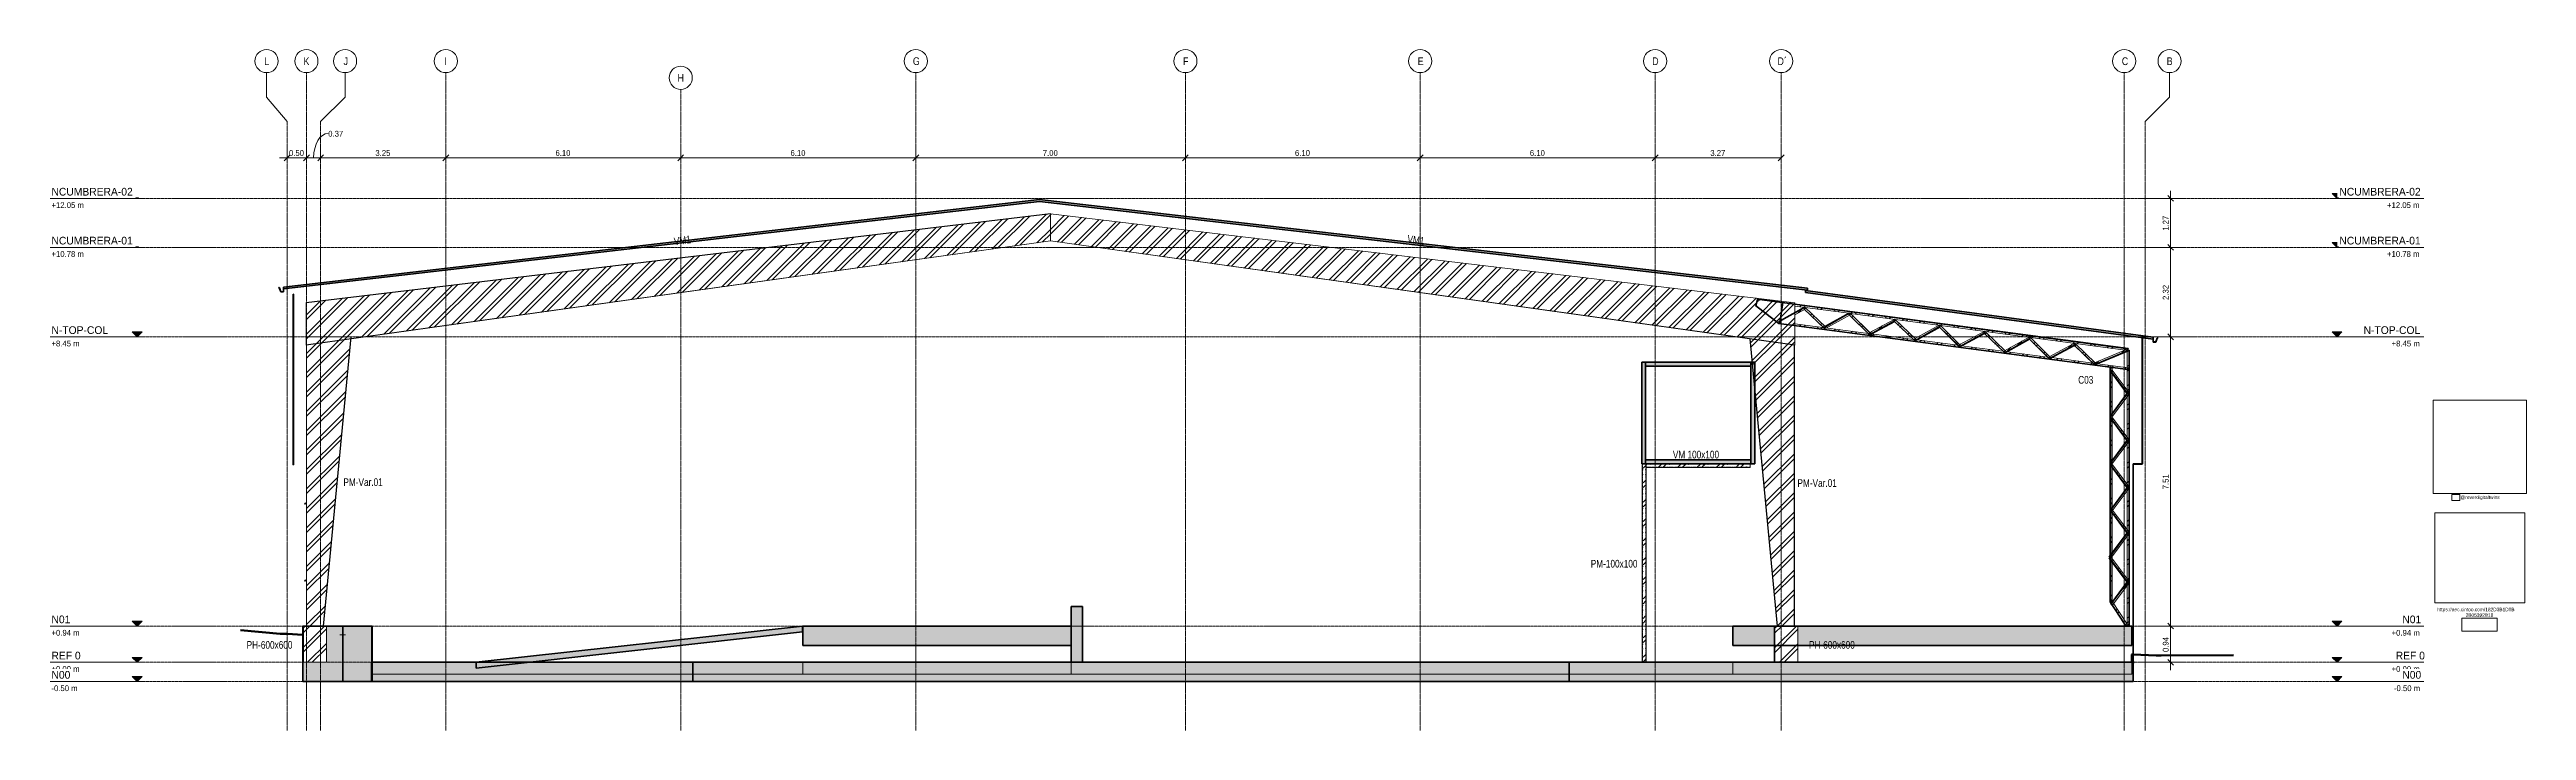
# Model space of a CAD drawing. Header units: centimetres. Extents: x -6111 to 13767, y -285 to 1600.
# Drawn here: x 6726 to 13157, y -177 to 1591 of the extents above; entities that cross this region are included whole.
import ezdxf

# ---------------------------------------------------------------- set-up
doc = ezdxf.new("R2010")
doc.units = ezdxf.units.CM
for name, pattern in [('Centre', [3.175, 0.635, -0.475, 1.59, -0.475]), ('Dash', [0.635, 0.3175, -0.3175]), ('Grid Line', [2.2225, 1.27, -0.3175, 0.3175, -0.3175]), ('Hidden', [0.714375, 0.47625, -0.238125])]:
    doc.linetypes.add(name, pattern=pattern)
for name, color, linetype, lineweight in [('A-ANNO-DIMS', 7, 'Continuous', 9), ('A-ANNO-DIMS-100', 7, 'Continuous', 9), ('A-FLOR', 7, 'Continuous', 9), ('A-FLOR-LEVL', 7, 'Continuous', 9), ('A-FLOR-PATT', 7, 'Continuous', 35), ('A-ROOF', 7, 'Continuous', 9), ('A-ROOF-MCUT', 7, 'Continuous', 35), ('A-ROOF-PATT', 7, 'Continuous', 35), ('A-WALL', 7, 'Continuous', 9), ('A-WALL-PATT', 7, 'Continuous', 35), ('C-BLDG-PADS', 7, 'Continuous', 9), ('C-TOPO', 7, 'Continuous', 9), ('G-ANNO-REFR', 7, 'Dash', 18), ('G-ANNO-TEXT', 7, 'Continuous', 9), ('I-WALL', 7, 'Continuous', 9), ('S-BEAM', 7, 'Continuous', 9), ('S-BEAM-IDEN', 7, 'Continuous', 18), ('S-COLS', 7, 'Continuous', 9), ('S-COLS-IDEN', 7, 'Continuous', 9), ('S-GRID', 7, 'Continuous', 9), ('S-GRID-IDEN', 7, 'Continuous', 9)]:
    doc.layers.add(name, color=color, linetype=linetype, lineweight=lineweight)
doc.styles.add('Century Gothic', font='GOTHIC.TTF', dxfattribs={"height": 20})
doc.styles.add('Century Gothic_1', font='GOTHIC.TTF', dxfattribs={"height": 15})
doc.styles.add('Century Gothic_2', font='GOTHIC.TTF', dxfattribs={"width": 0.8, "height": 20})
doc.styles.add('Century Gothic_3', font='GOTHIC.TTF', dxfattribs={"height": 9})
doc.styles.add('Saira Condensed', font='SairaCondensed-Regular.ttf', dxfattribs={"height": 20})
doc.dimstyles.new('FCA_N_Cotas_E100', dxfattribs={"dimscale": 30.48, "dimtxt": 15.662524, "dimasz": 0.492126, "dimexe": 0.656168, "dimexo": 0.656168, "dimgap": 0.032808, "dimtad": 1, "dimlfac": 0.01, "dimrnd": 0.01, "dimzin": 0, "dimdsep": 46, "dimtxsty": 'Century Gothic_1', "dimblk1": 'OBLIQUE', "dimblk2": 'OBLIQUE', "dimsah": 1, "dimcen": 0.09, "dimdle": 0.656168, "dimadec": 3, "dimazin": 2, "dimtfac": 1, "dimtdec": 4, "dimtix": 1, "dimtmove": 0, "dimatfit": 3, "dimfxl": 1, "dimtvp": 1, "dimtolj": 1, "dimtzin": 0, "dimarcsym": 2})
doc.dimstyles.new('FCA_N_Cotas_E100_1', dxfattribs={"dimscale": 30.48, "dimtxt": 15.662524, "dimasz": 0.492126, "dimexe": 0.656168, "dimexo": 0.656168, "dimgap": 0.032808, "dimtad": 1, "dimlfac": 0.01, "dimrnd": 0.01, "dimzin": 0, "dimdsep": 46, "dimtxsty": 'Century Gothic_1', "dimblk1": 'OBLIQUE', "dimblk2": 'OBLIQUE', "dimsah": 1, "dimcen": 0.09, "dimdle": 0.656168, "dimadec": 3, "dimazin": 2, "dimtfac": 1, "dimtdec": 4, "dimtix": 1, "dimtmove": 1, "dimatfit": 3, "dimfxl": 1, "dimtvp": 1, "dimtolj": 1, "dimtzin": 0, "dimarcsym": 2})
picture_1 = doc.add_image_def('image1.jpg', size_in_pixel=(275, 100))
picture_2 = doc.add_image_def('image2.png', size_in_pixel=(160, 160))
picture_3 = doc.add_image_def('image3.jpeg', size_in_pixel=(2000, 2000))
picture_4 = doc.add_image_def('image4.jpg', size_in_pixel=(434, 317))
pattern_1 = [(45, (13128.9, 0), (-25.14472, 25.14472), []), (45, (13128.9, 38.1), (-25.14472, 25.14472), [])]
pattern_2 = [(45, (-314.542, 0), (-25.1447, 25.1447), []), (45, (-314.542, 38.1), (-25.1447, 25.1447), [])]

msp = doc.modelspace()

# ---------------------------------------------------------------- texts
at = {"layer": 'G-ANNO-TEXT', "char_height": 9, "attachment_point": 1, "style": 'Century Gothic_3'}
for s, insert, width in [('@reverdigitaltwins', (12985.767, 433.164), 128.67084), ('2B05392B18', (12999.184, 127.117), 84.17719)]:
    msp.add_mtext(s, dxfattribs=dict(at, insert=insert, width=width))
at = {"layer": 'S-BEAM-IDEN', "lineweight": 9, "char_height": 20, "width": 60.2869, "attachment_point": 1, "style": 'Century Gothic_2'}
for insert, rotation in [((8345.943, 1102.334), 7.9641338), ((10253.066, 1109.372), 352.0358662)]:
    msp.add_mtext('VM1', dxfattribs=dict(at, insert=insert, rotation=rotation))
at = {"layer": 'S-BEAM-IDEN', "lineweight": 9, "char_height": 20, "attachment_point": 1, "style": 'Century Gothic_2'}
for s, insert, width in [('C03', (11993.232, 743.423), 53.23205), ('VM 100x100', (10940.709, 549.357), 158.41345)]:
    msp.add_mtext(s, dxfattribs=dict(at, insert=insert, width=width))
at = {"layer": 'S-COLS-IDEN', "char_height": 20, "attachment_point": 1, "style": 'Century Gothic_2'}
for s, insert, width in [('PM-Var.01', (7488.942, 477.757), 134.6835), ('PM-Var.01', (11264.289, 475.488), 134.6835), ('PM-100x100', (10727.615, 265.971), 157.13075), ('PH-600x600', (7237.752, 55.206), 149.43455), ('PH-600x600', (11294.286, 55.206), 149.43455)]:
    msp.add_mtext(s, dxfattribs=dict(at, insert=insert, width=width))
at = {"layer": 'S-GRID-IDEN', "color": 253, "true_color": 0xaaaaaa, "char_height": 20, "attachment_point": 1, "style": 'Saira Condensed'}
for s, insert, width in [('L', (7283.51, 1570.816), 13.62869), ('K', (7385.424, 1570.816), 17.63712), ('J', (7489.43, 1570.816), 8.81856), ('I', (7751.28, 1570.816), 8.01687), ('G', (8967.61, 1570.816), 17.63712), ('F', (9668.91, 1570.816), 14.43037), ('E', (10278.206, 1570.816), 15.23206), ('D', (10887.206, 1570.816), 17.63712), ('D´', (11212.493, 1570.816), 22.44725), ('C', (12106.396, 1570.816), 14.43037), ('B', (12223.052, 1570.816), 17.63712), ('H', (8356.68, 1527.411), 19.2405)]:
    msp.add_mtext(s, dxfattribs=dict(at, insert=insert, width=width))

# ---------------------------------------------------------------- blocks, each defined once
blk = doc.blocks.new('Ramp - Ramp-1344422-Elevación Eje 5')
at = {"layer": 'A-FLOR-LEVL', "true_color": 0xeaeaea}
blk.add_hatch(color=254, dxfattribs=at).paths.add_polyline_path([(-5474.1, 0), (-4762.3, 78.9), (-4762.3, 94), (-5610.2, 0), (-5574.6, 0)])
at = {"layer": 'A-FLOR-LEVL', "color": 254, "lineweight": 35, "true_color": 0xcccccc}
for p, q in [((-4762.3, 94), (-5610.2, 0)), ((-5610.2, -15.1), (-4762.3, 78.9)), ((-4762.3, 78.9), (-4762.3, 94)), ((-5610.2, 0), (-5610.2, -15.1))]:
    blk.add_line(p, q, dxfattribs=at)
blk = doc.blocks.new('PQ_RVR_ARQ-01_ZZ_ZZ_MO_T_A_rvt-4-Elevación Eje 5')
at = {"layer": 'A-FLOR', "true_color": 0xeaeaea}
blk.add_hatch(color=254, dxfattribs=at).paths.add_polyline_path([(-1284, 514.5), (-1284, 515.5), (-1307.3, 515.5), (-1307.3, 514.5)])
at = {"layer": 'A-FLOR-PATT', "lineweight": 9, "true_color": 0xeaeaea}
for points in [[(-2302.8, 769), (-2300.1, 769), (-2300.1, 779), (-2573.5, 779), (-2573.5, 769), (-2340.5, 769)], [(-2573.1, 515.5), (-2300.1, 515.5), (-2300.1, 525.5), (-2573.5, 525.5), (-2573.4, 515.5)]]:
    blk.add_hatch(color=254, dxfattribs=at).paths.add_polyline_path(points)
h = blk.add_hatch(color=254, dxfattribs=at)
h.paths.add_polyline_path([(-1370.3, 44), (-1310.7, 44), (-1310.7, 94), (-2177.8, 94), (-2177.8, 44), (-1693.7, 44)])
h.paths.add_polyline_path([(-2340.5, 44), (-2239.9, 44), (-2239.9, 94), (-2346.8, 94), (-2346.8, 44)])
at = {"layer": 'A-ROOF-PATT', "lineweight": 9, "true_color": 0xeaeaea}
for points in [[(-2152.9, 966.1), (-2152.9, 971.2), (-4147.4, 1201.9), (-6109.6, 974.5), (-6109.6, 969.5), (-4147.4, 1196.9), (-2186.2, 970)], [(-1256, 839), (-1256, 844), (-2158.3, 965.4), (-2158.3, 960.4), (-1320.6, 847.7)]]:
    blk.add_hatch(color=254, dxfattribs=at).paths.add_polyline_path(points)
at = {"layer": 'A-WALL', "true_color": 0xeaeaea}
blk.add_hatch(color=254, dxfattribs=at).paths.add_polyline_path([(-4065.2, 0), (-4035.2, 0), (-4035.2, 144.5), (-4065.2, 144.5), (-4065.2, 44)])
at = {"layer": 'A-WALL-PATT', "lineweight": 9, "true_color": 0xeaeaea}
for points in [[(-6084.7, 518), (-6084.2, 518), (-6084.2, 955.5), (-6084.7, 955.5), (-6084.7, 562.1)], [(-1283.5, 515.5), (-1283.5, 845.1), (-1284, 845.1), (-1284, 515.5)], [(-2580.7, 515.5), (-2573.5, 515.5), (-2573.5, 779), (-2583.5, 779), (-2583.5, 515.5), (-2580.8, 515.5)], [(-2300.1, 515.5), (-2290.1, 515.5), (-2290.1, 707.5), (-2297, 779), (-2300.1, 779), (-2300.1, 562.1)], [(-6085.9, 513), (-6083.4, 513), (-6083.4, 518), (-6085.9, 518)], [(-1307.3, 2.5), (-1307.3, 515.5), (-1307.8, 515.5), (-1307.8, 2.5)], [(-1306.1, -2.5), (-1306.1, 2.5), (-1308.6, 2.5), (-1308.6, 0), (-1307.8, 0), (-1307.8, -2.5)]]:
    blk.add_hatch(color=254, dxfattribs=at).paths.add_polyline_path(points)
at = {"layer": 'A-FLOR', "color": 254, "lineweight": 35, "true_color": 0xcccccc}
for p, q in [((-2300.1, 779), (-2573.5, 779)), ((-2573.5, 779), (-2573.5, 769)), ((-2300.1, 769), (-2300.1, 779)), ((-2573.5, 769), (-2300.1, 769)), ((-2300.1, 525.5), (-2573.5, 525.5)), ((-2573.5, 525.5), (-2573.5, 515.5)), ((-2573.5, 515.5), (-2300.1, 515.5)), ((-2300.1, 515.5), (-2300.1, 525.5)), ((-1284, 515.5), (-1307.3, 515.5)), ((-1307.3, 515.5), (-1307.3, 514.5)), ((-1307.3, 514.5), (-1284, 514.5)), ((-1284, 514.5), (-1284, 515.5)), ((-4065.2, 94), (-4761.2, 94)), ((-4761.2, 94), (-4761.2, 44)), ((-4065.2, 44), (-4065.2, 94)), ((-1310.7, 94), (-2346.8, 94)), ((-2346.8, 94), (-2346.8, 44)), ((-1310.7, 44), (-1310.7, 94)), ((-5881.4, 0), (-5881.4, -50)), ((-5047.2, 0), (-5881.4, 0)), ((-5047.2, -50), (-5047.2, 0)), ((-5047.2, 0), (-5047.2, -50)), ((-2771.6, 0), (-5047.2, 0)), ((-4761.2, 44), (-4065.2, 44)), ((-1307.8, 0), (-2771.6, 0)), ((-2771.6, 0), (-2771.6, -50)), ((-2771.6, -50), (-2771.6, 0)), ((-2346.8, 44), (-1310.7, 44)), ((-1307.8, -50), (-1307.8, 0)), ((-5881.4, -50), (-5047.2, -50)), ((-5047.2, -50), (-2771.6, -50)), ((-2771.6, -50), (-1307.8, -50))]:
    blk.add_line(p, q, dxfattribs=at)
at = {"layer": 'A-ROOF', "color": 254, "lineweight": 35, "true_color": 0xcccccc}
for p, q in [((-4147.4, 1201.9), (-6109.6, 974.5)), ((-6109.6, 969.5), (-4147.4, 1196.9)), ((-2152.9, 971.2), (-4147.4, 1201.9)), ((-4147.4, 1196.9), (-2152.9, 966.1)), ((-6109.6, 974.5), (-6109.6, 969.5)), ((-1256, 844), (-2158.3, 965.4)), ((-2158.3, 965.4), (-2158.3, 960.4)), ((-2152.9, 966.1), (-2152.9, 971.2)), ((-2158.3, 960.4), (-1256, 839)), ((-1256, 839), (-1256, 844))]:
    blk.add_line(p, q, dxfattribs=at)
at = {"layer": 'A-ROOF-MCUT', "color": 254, "true_color": 0xcccccc}
for p, q in [((-6120.9, 973.3), (-6122.1, 973.3)), ((-6122.1, 973.3), (-6122.1, 972)), ((-6122.1, 972), (-6120.9, 972)), ((-6121.8, 972.3), (-6121.8, 972.9)), ((-6121.8, 972.9), (-6120.9, 972.9)), ((-6120.6, 972.3), (-6121.8, 972.3)), ((-6120.9, 972.9), (-6120.9, 973.3)), ((-6120.9, 972), (-6117, 962)), ((-6116.8, 962.4), (-6120.6, 972.3)), ((-6109.6, 974.5), (-6109.9, 974.5)), ((-6109.9, 974.5), (-6109.9, 962.4)), ((-6109.6, 962), (-6109.6, 974.5)), ((-6117, 962), (-6109.6, 962)), ((-6109.9, 962.4), (-6116.8, 962.4)), ((-1255.7, 844), (-1256, 844)), ((-1256, 844), (-1256, 831.5)), ((-1255.7, 831.9), (-1255.7, 844)), ((-1245, 841.8), (-1248.8, 831.9)), ((-1248.6, 831.5), (-1244.8, 841.5)), ((-1243.8, 841.8), (-1245, 841.8)), ((-1243.5, 842.8), (-1244.8, 842.8)), ((-1244.8, 842.8), (-1244.8, 842.4)), ((-1244.8, 842.4), (-1243.8, 842.4)), ((-1244.8, 841.5), (-1243.5, 841.5)), ((-1243.8, 842.4), (-1243.8, 841.8)), ((-1243.5, 841.5), (-1243.5, 842.8)), ((-1256, 831.5), (-1248.6, 831.5)), ((-1248.8, 831.9), (-1255.7, 831.9))]:
    blk.add_line(p, q, dxfattribs=at)
at = {"layer": 'A-WALL', "color": 254, "lineweight": 35, "true_color": 0xcccccc}
for p, q in [((-6084.2, 955.5), (-6084.7, 955.5)), ((-6084.7, 955.5), (-6084.7, 518)), ((-6084.2, 518), (-6084.2, 955.5)), ((-1283.5, 845.1), (-1284, 845.1)), ((-1284, 845.1), (-1284, 515.5)), ((-1283.5, 515.5), (-1283.5, 845.1)), ((-6084.7, 518), (-6084.2, 518)), ((-1307.3, 515.5), (-1307.8, 515.5)), ((-1307.8, 515.5), (-1307.8, 2.5)), ((-1307.3, 2.5), (-1307.3, 515.5)), ((-1284, 515.5), (-1283.5, 515.5)), ((-4035.2, 144.5), (-4065.2, 144.5)), ((-4065.2, 144.5), (-4065.2, 0)), ((-4035.2, 0), (-4035.2, 144.5)), ((-5955.6, 94), (-6059.8, 94)), ((-6059.8, 94), (-6059.8, -50)), ((-5880.2, 94), (-5955.6, 94)), ((-5955.6, 94), (-5955.6, -50)), ((-5955.6, -50), (-5955.6, 94)), ((-5880.2, -50), (-5880.2, 94)), ((-4065.2, 0), (-4035.2, 0)), ((-1307.8, 2.5), (-1307.3, 2.5)), ((-6059.8, -50), (-5955.6, -50)), ((-5955.6, -50), (-5880.2, -50))]:
    blk.add_line(p, q, dxfattribs=at)
at = {"layer": 'A-WALL', "color": 254, "true_color": 0xcccccc}
for p, q in [((-6085.9, 518), (-6085.9, 513)), ((-6083.4, 518), (-6085.9, 518)), ((-6083.4, 513), (-6083.4, 518)), ((-1307.8, 515.5), (-1307.9, 515.5)), ((-6085.9, 513), (-6083.4, 513)), ((-1306.1, 2.5), (-1308.6, 2.5)), ((-1306.1, -2.5), (-1306.1, 2.5)), ((-1308.6, -2.5), (-1306.1, -2.5))]:
    blk.add_line(p, q, dxfattribs=at)
at = {"layer": 'C-BLDG-PADS', "color": 254, "lineweight": 18, "true_color": 0xdadada}
for p, q in [((-4761.2, 0), (-5881.4, 0)), ((-5881.4, 0), (-5881.4, -30.5)), ((-4065.2, 0), (-4761.2, 0)), ((-4761.2, 0), (-4761.2, -30.5)), ((-4761.2, -30.5), (-4761.2, 0)), ((-4065.2, -30.5), (-4065.2, 0)), ((-2346.8, 0), (-4065.2, 0)), ((-4065.2, 0), (-4065.2, -30.5)), ((-1310.7, 0), (-2346.8, 0)), ((-2346.8, 0), (-2346.8, -30.5)), ((-2346.8, -30.5), (-2346.8, 0)), ((-1310.7, -30.5), (-1310.7, 0)), ((-5881.4, -30.5), (-4761.2, -30.5)), ((-4761.2, -30.5), (-4065.2, -30.5)), ((-4065.2, -30.5), (-2346.8, -30.5)), ((-2346.8, -30.5), (-1310.7, -30.5))]:
    blk.add_line(p, q, dxfattribs=at)
at = {"layer": 'C-TOPO', "color": 254, "lineweight": 70, "true_color": 0xdadada}
for p, q in [((-6118.6, 74.1), (-6221.4, 83.7)), ((-6100.1, 73.8), (-6118.6, 74.1)), ((-6059.8, 71.5), (-6100.1, 73.8)), ((-1310.7, 0), (-1310.7, 20.3)), ((-1310.7, 20.3), (-1307.8, 20.2)), ((-1307.3, 20.2), (-1247.7, 18)), ((-1247.7, 18), (-1246.4, 18)), ((-1246.4, 18), (-1234.4, 17.9)), ((-1234.4, 17.9), (-1046.9, 18.9))]:
    blk.add_line(p, q, dxfattribs=at)
at = {"layer": 'C-TOPO', "color": 254, "true_color": 0xdadada}
for p, q in [((-6221.4, 83.7), (-6118.6, 74.1)), ((-6129.9, 74.4), (-6118.6, 74.1)), ((-6121.7, 74.4), (-6100.1, 73.8)), ((-6100.1, 73.8), (-6118.6, 74.1)), ((-6059.8, 71.5), (-6100.1, 73.8)), ((-5964, 71.5), (-5949, 71.4)), ((-1310.7, 22.8), (-1310.7, 20.3)), ((-1310.7, 22.8), (-1310.7, 20.3)), ((-1310.7, 0), (-1310.7, 20.3)), ((-1307.8, 20.2), (-1310.7, 20.3)), ((-1247.7, 18), (-1307.3, 20.2)), ((-1247.7, 18), (-1246.4, 18)), ((-1246.4, 18), (-1234.4, 17.9)), ((-1234.4, 17.9), (-1046.9, 18.9))]:
    blk.add_line(p, q, dxfattribs=at)
at = {"layer": 'I-WALL', "color": 254, "lineweight": 35, "true_color": 0xcccccc}
for p, q in [((-2583.5, 779), (-2583.5, 515.5)), ((-2573.5, 779), (-2583.5, 779)), ((-2573.5, 515.5), (-2573.5, 779)), ((-2290.1, 779), (-2300.1, 779)), ((-2300.1, 779), (-2300.1, 515.5)), ((-2290.1, 515.5), (-2290.1, 779)), ((-2583.5, 515.5), (-2573.5, 515.5)), ((-2300.1, 515.5), (-2290.1, 515.5))]:
    blk.add_line(p, q, dxfattribs=at)
at = {"layer": 'A-FLOR-LEVL', "color": 254, "lineweight": 70, "true_color": 0xdadada}
blk.add_blockref('Ramp - Ramp-1344422-Elevación Eje 5', (0, 0), dxfattribs=at)
blk = doc.blocks.new('M_L Equal Angles - 25 x 25 mm-1641098-Elevación Eje 5')
at = {"layer": 'S-BEAM', "lineweight": 35}
for p, q in [((-6055.4, 211.7), (-6055.4, 211.5)), ((-6055.4, 211.5), (-6052.9, 211.5)), ((-6053.8, 211.8), (-6055.2, 211.8)), ((-6053.2, 213.8), (-6053.2, 212.5)), ((-6052.9, 214), (-6053, 214)), ((-6052.9, 211.5), (-6052.9, 214))]:
    blk.add_line(p, q, dxfattribs=at)
for centre, radius, start, end in [((-6055.2, 211.7), 0.159, 90, 180), ((-6053.8, 212.5), 0.635, 270, 0), ((-6053, 213.8), 0.159, 90, 180)]:
    blk.add_arc(centre, radius, start, end, dxfattribs=at)
blk = doc.blocks.new('M_L Equal Angles - 25 x 25 mm-V111-Elevación Eje 5')
at = {"layer": 'S-BEAM', "lineweight": 35}
for p, q in [((-6055.4, 411.7), (-6055.4, 411.5)), ((-6055.4, 411.5), (-6052.9, 411.5)), ((-6053.8, 411.8), (-6055.2, 411.8)), ((-6053.2, 413.8), (-6053.2, 412.5)), ((-6052.9, 414), (-6053, 414)), ((-6052.9, 411.5), (-6052.9, 414))]:
    blk.add_line(p, q, dxfattribs=at)
for centre, radius, start, end in [((-6055.2, 411.7), 0.159, 90, 180), ((-6053.8, 412.5), 0.635, 270, 0), ((-6053, 413.8), 0.159, 90, 180)]:
    blk.add_arc(centre, radius, start, end, dxfattribs=at)
blk = doc.blocks.new('M_L Equal Angles - 25 x 25 mm-V112-Elevación Eje 5')
at = {"layer": 'S-BEAM', "lineweight": 35}
for p, q in [((-6055.4, 211.7), (-6055.4, 211.5)), ((-6055.4, 211.5), (-6052.9, 211.5)), ((-6053.8, 211.8), (-6055.2, 211.8)), ((-6053.2, 213.8), (-6053.2, 212.5)), ((-6052.9, 214), (-6053, 214)), ((-6052.9, 211.5), (-6052.9, 214))]:
    blk.add_line(p, q, dxfattribs=at)
for centre, radius, start, end in [((-6055.2, 211.7), 0.159, 90, 180), ((-6053.8, 212.5), 0.635, 270, 0), ((-6053, 213.8), 0.159, 90, 180)]:
    blk.add_arc(centre, radius, start, end, dxfattribs=at)
blk = doc.blocks.new('RVR_CERCHA_C03 - RVR_CERCHA_C03-1729337-Elevación Eje 5')
at = {"layer": 'S-BEAM', "true_color": 0xc0c0c0}
h = blk.add_hatch(dxfattribs=at)
h.set_pattern_fill('FP_38', color=9, style=0, pattern_type=2)
h.set_pattern_definition(pattern_2)
h.paths.add_polyline_path([(-2227.3, 879.5), (-2227.1, 879.7), (-2288.2, 926.3), (-2288.4, 926.1)])
h = blk.add_hatch(dxfattribs=at)
h.set_pattern_fill('FP_38', color=9, style=0, pattern_type=2)
h.set_pattern_definition(pattern_2)
h.paths.add_polyline_path([(-2287.3, 925.1), (-2282.9, 942.9), (-2283.2, 942.9), (-2287.6, 925.1)])
h = blk.add_hatch(dxfattribs=at)
h.set_pattern_fill('FP_38', color=9, style=0, pattern_type=2)
h.set_pattern_definition(pattern_2)
h.paths.add_polyline_path([(-1320.8, 814.2), (-1320.7, 814.5), (-2283.5, 943), (-2283.5, 942.7), (-1693.7, 864)])
h = blk.add_hatch(dxfattribs=at)
h.set_pattern_fill('FP_38', color=9, style=0, pattern_type=2)
h.set_pattern_definition(pattern_2)
h.paths.add_polyline_path([(-2224.7, 881.5), (-2217.1, 934.1), (-2217.4, 934.1), (-2224.9, 881.6)])
h = blk.add_hatch(dxfattribs=at)
h.set_pattern_fill('FP_38', color=9, style=0, pattern_type=2)
h.set_pattern_definition(pattern_2)
h.paths.add_polyline_path([(-1321.4, 809.5), (-1320.8, 814.2), (-2186.2, 929.7), (-2186.2, 925), (-2046, 906.3), (-2045, 906.9), (-2044.8, 906.6), (-2045.5, 906.2), (-2041.6, 905.7), (-2042.2, 906.3), (-2042, 906.5), (-2041.1, 905.6), (-1356.3, 814.2)])
h = blk.add_hatch(dxfattribs=at)
h.set_pattern_fill('FP_38', color=9, style=0, pattern_type=2)
h.set_pattern_definition(pattern_2)
h.paths.add_polyline_path([(-2186.2, 902.1), (-2159.4, 917.3), (-2161.7, 921.4), (-2186.2, 907.5)])
h = blk.add_hatch(dxfattribs=at)
h.set_pattern_fill('FP_38', color=9, style=0, pattern_type=2)
h.set_pattern_definition(pattern_2)
h.paths.add_polyline_path([(-2109.1, 866.9), (-2105.9, 870.3), (-2107.1, 871.5), (-2108.5, 870.6), (-2108.6, 870.9), (-2107.3, 871.7), (-2159.1, 921), (-2162.3, 917.6), (-2112.7, 870.3)])
h = blk.add_hatch(dxfattribs=at)
h.set_pattern_fill('FP_38', color=9, style=0, pattern_type=2)
h.set_pattern_definition(pattern_2)
h.paths.add_polyline_path([(-2105.9, 870.3), (-2105.7, 870.5), (-2158.9, 921.3), (-2159.1, 921)])
h = blk.add_hatch(dxfattribs=at)
h.set_pattern_fill('FP_38', color=9, style=0, pattern_type=2)
h.set_pattern_definition(pattern_2)
h.paths.add_polyline_path([(-2108.5, 870.6), (-2044.8, 906.6), (-2045, 906.9), (-2108.6, 870.9)])
h = blk.add_hatch(dxfattribs=at)
h.set_pattern_fill('FP_39', color=9, style=0, pattern_type=2)
h.set_pattern_definition(pattern_2)
h.paths.add_polyline_path([(-2106.2, 866.6), (-2042.5, 902.5), (-2044.8, 906.6), (-2106.8, 871.6), (-2105.7, 870.5), (-2105.9, 870.3), (-2107.1, 871.5), (-2108.5, 870.6), (-2108.3, 870.3)])
h = blk.add_hatch(dxfattribs=at)
h.set_pattern_fill('FP_39', color=9, style=0, pattern_type=2)
h.set_pattern_definition(pattern_2)
h.paths.add_polyline_path([(-1990.2, 848.2), (-1990.1, 848.3), (-1990.3, 848.3)])
h.paths.add_polyline_path([(-1989.8, 848.6), (-1986.9, 851.6), (-1987.8, 852.6), (-1990.5, 851.1), (-1990.7, 851.4), (-1988.1, 852.8), (-2042.2, 906.3), (-2045.5, 902.9), (-1990.6, 848.7)])
h = blk.add_hatch(dxfattribs=at)
h.set_pattern_fill('FP_38', color=9, style=0, pattern_type=2)
h.set_pattern_definition(pattern_2)
h.paths.add_polyline_path([(-1986.9, 851.6), (-1986.6, 851.8), (-2042, 906.5), (-2042.2, 906.3)])
h = blk.add_hatch(dxfattribs=at)
h.set_pattern_fill('FP_38', color=9, style=0, pattern_type=2)
h.set_pattern_definition(pattern_2)
h.paths.add_polyline_path([(-1321.2, 760), (-1321.2, 760.3), (-2227.6, 880), (-2227.6, 879.7), (-1693.7, 809.2)])
h = blk.add_hatch(dxfattribs=at)
h.set_pattern_fill('FP_39', color=9, style=0, pattern_type=2)
h.set_pattern_definition(pattern_2)
h.paths.add_polyline_path([(-1321.2, 760.3), (-1320.6, 764.9), (-1399.8, 775.4), (-1405.8, 772.9), (-1405.9, 773.2), (-1400.4, 775.5), (-1411.9, 777), (-1408.3, 773.6), (-1408.5, 773.4), (-1412.4, 777.1), (-1519, 791.2), (-1523.5, 788.7), (-1523.6, 789), (-1519.5, 791.2), (-1529.4, 792.5), (-1526.2, 789.4), (-1526.4, 789.2), (-1529.9, 792.6), (-1635.1, 806.5), (-1639.1, 804.2), (-1639.2, 804.5), (-1635.6, 806.5), (-1645, 807.8), (-1641.8, 804.8), (-1642, 804.6), (-1645.5, 807.9), (-1753, 822.1), (-1757, 819.9), (-1757.1, 820.2), (-1753.6, 822.1), (-1762.5, 823.3), (-1759.7, 820.6), (-1759.9, 820.3), (-1763, 823.4), (-1869.1, 837.4), (-1872.6, 835.4), (-1872.8, 835.6), (-1869.6, 837.4), (-1878.1, 838.6), (-1875.4, 836), (-1875.6, 835.7), (-1878.6, 838.6), (-1987.1, 853), (-1987.6, 852.7), (-1986.6, 851.8), (-1986.9, 851.6), (-1987.8, 852.6), (-1990.5, 851.1), (-1990.7, 851.4), (-1988.1, 852.8), (-1988.4, 853.1), (-2186.2, 879.3), (-2186.2, 874.5), (-1367.1, 766.4), (-1367.1, 767.2), (-1366.8, 767.2), (-1366.8, 766.3)])
h.paths.add_polyline_path([(-1987.8, 852.9), (-1987.6, 853), (-1987.9, 853.1)])
h = blk.add_hatch(dxfattribs=at)
h.set_pattern_fill('FP_38', color=9, style=0, pattern_type=2)
h.set_pattern_definition(pattern_2)
h.paths.add_polyline_path([(-1990.7, 851.4), (-1988.1, 852.8), (-1991.6, 856.2), (-1992.9, 855.5), (-1990.8, 851.6)])
h.paths.add_polyline_path([(-1987.8, 852.9), (-1927.7, 885.4), (-1928.8, 886.5), (-1928.6, 886.7), (-1927.4, 885.6), (-1926, 886.3), (-1928.3, 890.5), (-1991.3, 856.4), (-1990.7, 855.8)])
h = blk.add_hatch(dxfattribs=at)
h.set_pattern_fill('FP_38', color=9, style=0, pattern_type=2)
h.set_pattern_definition(pattern_2)
h.paths.add_polyline_path([(-1990.5, 851.1), (-1925.9, 886.1), (-1926, 886.3), (-1990.7, 851.4)])
h = blk.add_hatch(dxfattribs=at)
h.set_pattern_fill('FP_38', color=9, style=0, pattern_type=2)
h.set_pattern_definition(pattern_2)
h.paths.add_polyline_path([(-1875.6, 835.7), (-1875.4, 836), (-1928.6, 886.7), (-1928.8, 886.5)])
h = blk.add_hatch(dxfattribs=at)
h.set_pattern_fill('FP_38', color=9, style=0, pattern_type=2)
h.set_pattern_definition(pattern_2)
h.paths.add_polyline_path([(-1875.4, 836), (-1872.1, 839.4), (-1925.3, 890.1), (-1928.6, 886.7), (-1927.4, 885.6), (-1926, 886.3), (-1925.9, 886.1), (-1927.2, 885.4), (-1921.6, 880)])
h = blk.add_hatch(dxfattribs=at)
h.set_pattern_fill('FP_38', color=9, style=0, pattern_type=2)
h.set_pattern_definition(pattern_2)
h.paths.add_polyline_path([(-1759.9, 820.3), (-1759.7, 820.6), (-1811.7, 871.9), (-1811.9, 871.7)])
h = blk.add_hatch(dxfattribs=at)
h.set_pattern_fill('FP_39', color=9, style=0, pattern_type=2)
h.set_pattern_definition(pattern_2)
h.paths.add_polyline_path([(-1759.7, 820.6), (-1756.4, 823.9), (-1808.4, 875.3), (-1811.7, 871.9), (-1810.6, 870.8), (-1809.1, 871.6), (-1809, 871.3), (-1810.3, 870.6), (-1809, 869.2)])
h = blk.add_hatch(dxfattribs=at)
h.set_pattern_fill('FP_39', color=9, style=0, pattern_type=2)
h.set_pattern_definition(pattern_2)
h.paths.add_polyline_path([(-1757.1, 820.2), (-1694.2, 854.3), (-1695.3, 855.3), (-1695, 855.5), (-1693.9, 854.4), (-1692.5, 855.2), (-1694.7, 859.3), (-1759.4, 824.3)])
h = blk.add_hatch(dxfattribs=at)
h.set_pattern_fill('FP_38', color=9, style=0, pattern_type=2)
h.set_pattern_definition(pattern_2)
h.paths.add_polyline_path([(-1757, 819.9), (-1692.3, 854.9), (-1692.5, 855.2), (-1757.1, 820.2)])
h = blk.add_hatch(dxfattribs=at)
h.set_pattern_fill('FP_38', color=9, style=0, pattern_type=2)
h.set_pattern_definition(pattern_2)
h.paths.add_polyline_path([(-1642, 804.6), (-1641.8, 804.8), (-1695, 855.5), (-1695.3, 855.3), (-1693.7, 853.8)])
h = blk.add_hatch(dxfattribs=at)
h.set_pattern_fill('FP_38', color=9, style=0, pattern_type=2)
h.set_pattern_definition(pattern_2)
h.paths.add_polyline_path([(-1641.8, 804.8), (-1638.6, 808.2), (-1691.8, 858.9), (-1695, 855.5), (-1693.9, 854.4), (-1692.5, 855.2), (-1692.3, 854.9), (-1693.7, 854.2), (-1651.7, 814.2)])
h = blk.add_hatch(dxfattribs=at)
h.set_pattern_fill('FP_38', color=9, style=0, pattern_type=2)
h.set_pattern_definition(pattern_2)
h.paths.add_polyline_path([(-1639.2, 804.5), (-1577.3, 839.5), (-1578.4, 840.6), (-1578.2, 840.8), (-1577, 839.6), (-1575.6, 840.4), (-1577.9, 844.5), (-1641.5, 808.6)])
h = blk.add_hatch(dxfattribs=at)
h.set_pattern_fill('FP_38', color=9, style=0, pattern_type=2)
h.set_pattern_definition(pattern_2)
h.paths.add_polyline_path([(-1639.1, 804.2), (-1575.4, 840.2), (-1575.6, 840.4), (-1639.2, 804.5)])
h = blk.add_hatch(dxfattribs=at)
h.set_pattern_fill('FP_38', color=9, style=0, pattern_type=2)
h.set_pattern_definition(pattern_2)
h.paths.add_polyline_path([(-1526.4, 789.2), (-1526.2, 789.4), (-1578.2, 840.8), (-1578.4, 840.6)])
h = blk.add_hatch(dxfattribs=at)
h.set_pattern_fill('FP_38', color=9, style=0, pattern_type=2)
h.set_pattern_definition(pattern_2)
h.paths.add_polyline_path([(-1526.2, 789.4), (-1522.9, 792.7), (-1574.9, 844.1), (-1578.2, 840.8), (-1577, 839.6), (-1575.6, 840.4), (-1575.4, 840.2), (-1576.8, 839.4), (-1551.3, 814.2)])
h = blk.add_hatch(dxfattribs=at)
h.set_pattern_fill('FP_38', color=9, style=0, pattern_type=2)
h.set_pattern_definition(pattern_2)
h.paths.add_polyline_path([(-1523.6, 789), (-1460.6, 823.1), (-1461.7, 824.1), (-1461.5, 824.3), (-1460.4, 823.2), (-1458.9, 824), (-1461.2, 828.1), (-1525.8, 793.1)])
h = blk.add_hatch(dxfattribs=at)
h.set_pattern_fill('FP_38', color=9, style=0, pattern_type=2)
h.set_pattern_definition(pattern_2)
h.paths.add_polyline_path([(-1408.5, 773.4), (-1408.3, 773.6), (-1461.5, 824.3), (-1461.7, 824.1)])
h = blk.add_hatch(dxfattribs=at)
h.set_pattern_fill('FP_38', color=9, style=0, pattern_type=2)
h.set_pattern_definition(pattern_2)
h.paths.add_polyline_path([(-1408.3, 773.6), (-1405.1, 777), (-1458.3, 827.7), (-1461.5, 824.3), (-1460.4, 823.2), (-1458.9, 824), (-1458.8, 823.7), (-1460.1, 823), (-1450.9, 814.2)])
h = blk.add_hatch(dxfattribs=at)
h.set_pattern_fill('FP_39', color=9, style=0, pattern_type=2)
h.set_pattern_definition(pattern_2)
h.paths.add_polyline_path([(-1405.9, 773.2), (-1321, 808.7), (-1322.8, 813), (-1407.7, 777.5)])
h = blk.add_hatch(dxfattribs=at)
h.set_pattern_fill('FP_38', color=9, style=0, pattern_type=2)
h.set_pattern_definition(pattern_2)
h.paths.add_polyline_path([(-1405.8, 772.9), (-1320.9, 808.4), (-1321, 808.7), (-1405.9, 773.2)])
h = blk.add_hatch(dxfattribs=at)
h.set_pattern_fill('FP_38', color=9, style=0, pattern_type=2)
h.set_pattern_definition(pattern_2)
h.paths.add_polyline_path([(-1322.7, 94.5), (-1318, 94.5), (-1318, 810.2), (-1322.7, 810.2), (-1322.7, 808), (-1321, 808.7), (-1320.9, 808.4), (-1322.7, 807.7), (-1322.7, 760.5), (-1321.2, 760.3), (-1321.2, 760), (-1322.7, 760.2), (-1322.7, 698.6), (-1321.9, 699.6), (-1321.7, 699.5), (-1322.6, 698.1), (-1321.7, 696.8), (-1321.9, 696.6), (-1322.7, 697.7), (-1322.7, 576.3), (-1321.9, 577.4), (-1321.7, 577.2), (-1322.6, 575.9), (-1321.7, 574.6), (-1321.9, 574.4), (-1322.7, 575.4), (-1322.7, 454.1), (-1321.9, 455.1), (-1321.7, 454.9), (-1322.6, 453.6), (-1321.7, 452.3), (-1321.9, 452.1), (-1322.7, 453.2), (-1322.7, 336.3), (-1321.9, 337.4), (-1321.7, 337.2), (-1322.6, 335.9), (-1321.7, 334.6), (-1321.9, 334.4), (-1322.7, 335.5), (-1322.7, 208.7), (-1321.9, 209.8), (-1321.7, 209.6), (-1322.6, 208.3), (-1321.7, 207), (-1321.9, 206.8), (-1322.7, 207.8), (-1322.7, 150.8)])
h = blk.add_hatch(dxfattribs=at)
h.set_pattern_fill('FP_38', color=9, style=0, pattern_type=2)
h.set_pattern_definition(pattern_2)
h.paths.add_polyline_path([(-1318, 94.5), (-1317.7, 94.5), (-1317.7, 810.2), (-1318, 810.2), (-1318, 205.6)])
h = blk.add_hatch(dxfattribs=at)
h.set_pattern_fill('FP_38', color=9, style=0, pattern_type=2)
h.set_pattern_definition(pattern_2)
h.paths.add_polyline_path([(-1367.1, 156.3), (-1366.8, 156.3), (-1366.8, 767.2), (-1367.1, 767.2), (-1367.1, 205.6)])
h = blk.add_hatch(dxfattribs=at)
h.set_pattern_fill('FP_38', color=9, style=0, pattern_type=2)
h.set_pattern_definition(pattern_2)
h.paths.add_polyline_path([(-1362.1, 156.3), (-1362.1, 260.6), (-1366.8, 266.9), (-1366.8, 156.8), (-1366.5, 156.3), (-1365.9, 156.3)])
h.paths.add_polyline_path([(-1362.1, 261.1), (-1362.1, 283.1), (-1366.8, 276.8), (-1366.8, 267.4)])
h.paths.add_polyline_path([(-1366.8, 277.3), (-1362.1, 283.6), (-1362.1, 388.2), (-1365.9, 393.3), (-1365.7, 393.4), (-1362.1, 388.7), (-1362.1, 400.8), (-1365.7, 396.1), (-1365.9, 396.3), (-1362.1, 401.3), (-1362.1, 505.9), (-1366.8, 512.2), (-1366.8, 337.4)])
h.paths.add_polyline_path([(-1362.1, 506.4), (-1362.1, 523.1), (-1366.8, 516.8), (-1366.8, 512.7)])
h.paths.add_polyline_path([(-1366.8, 517.3), (-1362.1, 523.6), (-1362.1, 628.2), (-1366.8, 634.4), (-1366.8, 562.1)])
h.paths.add_polyline_path([(-1362.1, 628.7), (-1362.1, 645.3), (-1366.8, 639.1), (-1366.8, 634.9)])
h.paths.add_polyline_path([(-1366.8, 639.6), (-1362.1, 645.8), (-1362.1, 750.4), (-1365.9, 755.5), (-1365.7, 755.7), (-1362.1, 750.9), (-1362.1, 765.4), (-1366.8, 766), (-1366.8, 699.6)])
h.paths.add_polyline_path([(-1362.1, 765.7), (-1362.1, 767.2), (-1366.8, 767.2), (-1366.8, 766.3)])
h = blk.add_hatch(dxfattribs=at)
h.set_pattern_fill('FP_38', color=9, style=0, pattern_type=2)
h.set_pattern_definition(pattern_2)
h.paths.add_polyline_path([(-1321.9, 696.6), (-1321.7, 696.8), (-1365.7, 755.7), (-1365.9, 755.5)])
h = blk.add_hatch(dxfattribs=at)
h.set_pattern_fill('FP_39', color=9, style=0, pattern_type=2)
h.set_pattern_definition(pattern_2)
h.paths.add_polyline_path([(-1321.7, 696.8), (-1318, 699.6), (-1318, 699.8), (-1361.9, 758.5), (-1365.7, 755.7), (-1322.8, 698.4), (-1321.9, 699.6), (-1321.7, 699.5), (-1322.6, 698.1)])
h = blk.add_hatch(dxfattribs=at)
h.set_pattern_fill('FP_38', color=9, style=0, pattern_type=2)
h.set_pattern_definition(pattern_2)
h.paths.add_polyline_path([(-1367.4, 638.3), (-1321.7, 699.5), (-1321.9, 699.6), (-1367.6, 638.5)])
h = blk.add_hatch(dxfattribs=at)
h.set_pattern_fill('FP_38', color=9, style=0, pattern_type=2)
h.set_pattern_definition(pattern_2)
h.paths.add_polyline_path([(-1363.6, 635.5), (-1318, 696.6), (-1318, 696.7), (-1321.7, 699.5), (-1322.6, 698.1), (-1321.7, 696.8), (-1321.9, 696.6), (-1322.8, 697.9), (-1366.8, 639.1), (-1366.8, 637.9), (-1363.9, 635.7)])
h.paths.add_polyline_path([(-1367.1, 638.1), (-1367.1, 638.7), (-1367.4, 638.3)])
h = blk.add_hatch(dxfattribs=at)
h.set_pattern_fill('FP_38', color=9, style=0, pattern_type=2)
h.set_pattern_definition(pattern_2)
h.paths.add_polyline_path([(-1321.9, 574.4), (-1321.7, 574.6), (-1367.4, 635.7), (-1367.6, 635.5)])
h = blk.add_hatch(dxfattribs=at)
h.set_pattern_fill('FP_39', color=9, style=0, pattern_type=2)
h.set_pattern_definition(pattern_2)
h.paths.add_polyline_path([(-1321.7, 574.6), (-1318, 577.4), (-1318, 577.5), (-1363.6, 638.5), (-1366.8, 636.1), (-1366.8, 634.9), (-1322.8, 576.1), (-1321.9, 577.4), (-1321.7, 577.2), (-1322.6, 575.9)])
h.paths.add_polyline_path([(-1367.1, 635.3), (-1367.1, 635.9), (-1367.4, 635.7)])
h = blk.add_hatch(dxfattribs=at)
h.set_pattern_fill('FP_38', color=9, style=0, pattern_type=2)
h.set_pattern_definition(pattern_2)
h.paths.add_polyline_path([(-1321.7, 452.3), (-1318, 455.1), (-1318, 455.2), (-1363.6, 516.2), (-1366.8, 513.8), (-1366.8, 512.7), (-1322.8, 453.9), (-1321.9, 455.1), (-1321.7, 454.9), (-1322.6, 453.6)])
h.paths.add_polyline_path([(-1367.1, 513.1), (-1367.1, 513.6), (-1367.4, 513.4)])
h = blk.add_hatch(dxfattribs=at)
h.set_pattern_fill('FP_38', color=9, style=0, pattern_type=2)
h.set_pattern_definition(pattern_2)
h.paths.add_polyline_path([(-1321.9, 452.1), (-1321.7, 452.3), (-1367.4, 513.4), (-1367.6, 513.2)])
h = blk.add_hatch(dxfattribs=at)
h.set_pattern_fill('FP_38', color=9, style=0, pattern_type=2)
h.set_pattern_definition(pattern_2)
h.paths.add_polyline_path([(-1365.7, 396.1), (-1321.7, 454.9), (-1321.9, 455.1), (-1365.9, 396.3)])
h = blk.add_hatch(dxfattribs=at)
h.set_pattern_fill('FP_38', color=9, style=0, pattern_type=2)
h.set_pattern_definition(pattern_2)
h.paths.add_polyline_path([(-1361.9, 393.3), (-1318, 452), (-1318, 452.2), (-1321.7, 454.9), (-1322.6, 453.6), (-1321.7, 452.3), (-1321.9, 452.1), (-1322.8, 453.4), (-1365.7, 396.1), (-1362.2, 393.4)])
h = blk.add_hatch(dxfattribs=at)
h.set_pattern_fill('FP_38', color=9, style=0, pattern_type=2)
h.set_pattern_definition(pattern_2)
h.paths.add_polyline_path([(-1321.9, 334.4), (-1321.7, 334.6), (-1365.7, 393.4), (-1365.9, 393.3)])
h = blk.add_hatch(dxfattribs=at)
h.set_pattern_fill('FP_38', color=9, style=0, pattern_type=2)
h.set_pattern_definition(pattern_2)
h.paths.add_polyline_path([(-1321.7, 334.6), (-1318, 337.3), (-1318, 337.5), (-1361.9, 396.3), (-1365.7, 393.4), (-1322.8, 336.2), (-1321.9, 337.4), (-1321.7, 337.2), (-1322.6, 335.9)])
h = blk.add_hatch(dxfattribs=at)
h.set_pattern_fill('FP_38', color=9, style=0, pattern_type=2)
h.set_pattern_definition(pattern_2)
h.paths.add_polyline_path([(-1321.9, 206.8), (-1321.7, 207), (-1369.4, 270.8), (-1369.6, 270.6)])
h = blk.add_hatch(dxfattribs=at)
h.set_pattern_fill('FP_38', color=9, style=0, pattern_type=2)
h.set_pattern_definition(pattern_2)
h.paths.add_polyline_path([(-1321.7, 207), (-1318, 209.8), (-1318, 209.9), (-1365.6, 273.6), (-1366.8, 272.7), (-1366.8, 267.4), (-1322.8, 208.5), (-1321.9, 209.8), (-1321.7, 209.6), (-1322.6, 208.3)])
h.paths.add_polyline_path([(-1367.1, 267.8), (-1367.1, 272.5), (-1369.4, 270.8)])
h = blk.add_hatch(dxfattribs=at)
h.set_pattern_fill('FP_38', color=9, style=0, pattern_type=2)
h.set_pattern_definition(pattern_2)
h.paths.add_polyline_path([(-1365.7, 150.8), (-1321.7, 209.6), (-1321.9, 209.8), (-1365.9, 150.9)])
h = blk.add_hatch(dxfattribs=at)
h.set_pattern_fill('FP_39', color=9, style=0, pattern_type=2)
h.set_pattern_definition(pattern_2)
h.paths.add_polyline_path([(-1361.9, 147.9), (-1361.6, 148.3), (-1364.4, 152.5), (-1365.7, 150.8)])
h.paths.add_polyline_path([(-1361.4, 148.6), (-1318, 206.7), (-1318, 206.9), (-1321.7, 209.6), (-1322.6, 208.3), (-1321.7, 207), (-1321.9, 206.8), (-1322.8, 208), (-1364.2, 152.8), (-1362.9, 150.8)])
h = blk.add_hatch(dxfattribs=at)
h.set_pattern_fill('FP_38', color=9, style=0, pattern_type=2)
h.set_pattern_definition(pattern_2)
h.paths.add_polyline_path([(-1330, 94), (-1319.6, 94), (-1319.6, 94.3), (-1329.7, 94.3), (-1329.7, 99.9), (-1367, 157.1), (-1367.2, 156.9), (-1330, 99.8)])
h = blk.add_hatch(dxfattribs=at)
h.set_pattern_fill('FP_38', color=9, style=0, pattern_type=2)
h.set_pattern_definition(pattern_2)
h.paths.add_polyline_path([(-1319.6, 94.3), (-1319.6, 99), (-1325, 99), (-1325, 101.3), (-1361.2, 156.8), (-1364.2, 152.8), (-1329.7, 99.8), (-1329.7, 94.3)])
h.paths.add_polyline_path([(-1364.4, 153), (-1361.4, 157.1), (-1363, 159.6), (-1366.8, 157.1), (-1366.8, 156.8), (-1365.9, 155.4)])
at = {"layer": 'S-BEAM', "lineweight": 35}
for p, q in [((-2288.2, 926.3), (-2288.4, 926.1)), ((-2288.4, 926.1), (-2227.3, 879.5)), ((-2227.1, 879.7), (-2288.2, 926.3)), ((-2283.2, 942.9), (-2287.6, 925.1)), ((-2287.6, 925.1), (-2287.3, 925.1)), ((-2287.3, 925.1), (-2282.9, 942.9)), ((-1320.7, 814.5), (-2283.5, 943)), ((-2283.5, 943), (-2283.5, 942.7)), ((-2283.5, 942.7), (-1320.8, 814.2)), ((-2282.9, 942.9), (-2283.2, 942.9)), ((-2161.8, 921.6), (-2228.4, 884.1)), ((-2228.2, 883.8), (-2161.7, 921.4)), ((-2217.4, 934.1), (-2224.9, 881.6)), ((-2224.7, 881.5), (-2217.1, 934.1)), ((-2217.1, 934.1), (-2217.4, 934.1)), ((-2161.7, 921.4), (-2161.8, 921.6)), ((-2158.9, 921.3), (-2159.1, 921)), ((-2159.1, 921), (-2105.9, 870.3)), ((-2105.7, 870.5), (-2158.9, 921.3)), ((-2045, 906.9), (-2108.6, 870.9)), ((-2108.5, 870.6), (-2044.8, 906.6)), ((-2044.8, 906.6), (-2045, 906.9)), ((-2042, 906.5), (-2042.2, 906.3)), ((-2042.2, 906.3), (-1986.9, 851.6)), ((-1986.6, 851.8), (-2042, 906.5)), ((-2228.4, 884.1), (-2228.2, 883.8)), ((-2227.6, 880), (-2227.6, 879.7)), ((-1321.2, 760.3), (-2227.6, 880)), ((-2227.6, 879.7), (-1321.2, 760)), ((-2227.3, 879.5), (-2227.1, 879.7)), ((-2224.9, 881.6), (-2224.7, 881.5)), ((-2108.6, 870.9), (-2108.5, 870.6)), ((-2105.9, 870.3), (-2105.7, 870.5)), ((-1926, 886.3), (-1990.7, 851.4)), ((-1990.7, 851.4), (-1990.5, 851.1)), ((-1990.5, 851.1), (-1925.9, 886.1)), ((-1986.9, 851.6), (-1986.6, 851.8)), ((-1928.6, 886.7), (-1928.8, 886.5)), ((-1928.8, 886.5), (-1875.6, 835.7)), ((-1875.4, 836), (-1928.6, 886.7)), ((-1925.9, 886.1), (-1926, 886.3)), ((-1809.1, 871.6), (-1872.8, 835.6)), ((-1872.6, 835.4), (-1809, 871.3)), ((-1811.7, 871.9), (-1811.9, 871.7)), ((-1811.9, 871.7), (-1759.9, 820.3)), ((-1759.7, 820.6), (-1811.7, 871.9)), ((-1809, 871.3), (-1809.1, 871.6)), ((-1692.5, 855.2), (-1757.1, 820.2)), ((-1757, 819.9), (-1692.3, 854.9)), ((-1695, 855.5), (-1695.3, 855.3)), ((-1695.3, 855.3), (-1642, 804.6)), ((-1641.8, 804.8), (-1695, 855.5)), ((-1692.3, 854.9), (-1692.5, 855.2)), ((-1575.6, 840.4), (-1639.2, 804.5)), ((-1639.1, 804.2), (-1575.4, 840.2)), ((-1578.2, 840.8), (-1578.4, 840.6)), ((-1578.4, 840.6), (-1526.4, 789.2)), ((-1526.2, 789.4), (-1578.2, 840.8)), ((-1575.4, 840.2), (-1575.6, 840.4)), ((-1875.6, 835.7), (-1875.4, 836)), ((-1872.8, 835.6), (-1872.6, 835.4)), ((-1759.9, 820.3), (-1759.7, 820.6)), ((-1757.1, 820.2), (-1757, 819.9)), ((-1642, 804.6), (-1641.8, 804.8)), ((-1639.2, 804.5), (-1639.1, 804.2)), ((-1526.4, 789.2), (-1526.2, 789.4)), ((-1458.9, 824), (-1523.6, 789)), ((-1523.6, 789), (-1523.5, 788.7)), ((-1523.5, 788.7), (-1458.8, 823.7)), ((-1461.5, 824.3), (-1461.7, 824.1)), ((-1461.7, 824.1), (-1408.5, 773.4)), ((-1408.3, 773.6), (-1461.5, 824.3)), ((-1458.8, 823.7), (-1458.9, 824)), ((-1408.5, 773.4), (-1408.3, 773.6)), ((-1321, 808.7), (-1405.9, 773.2)), ((-1405.9, 773.2), (-1405.8, 772.9)), ((-1405.8, 772.9), (-1320.9, 808.4)), ((-1320.9, 808.4), (-1321, 808.7)), ((-1320.8, 814.2), (-1320.7, 814.5)), ((-1317.7, 810.2), (-1318, 810.2)), ((-1318, 810.2), (-1318, 94.5)), ((-1317.7, 94.5), (-1317.7, 810.2)), ((-1366.8, 767.2), (-1367.1, 767.2)), ((-1367.1, 767.2), (-1367.1, 156.3)), ((-1366.8, 156.3), (-1366.8, 767.2)), ((-1365.7, 755.7), (-1365.9, 755.5)), ((-1365.9, 755.5), (-1321.9, 696.6)), ((-1321.7, 696.8), (-1365.7, 755.7)), ((-1321.2, 760), (-1321.2, 760.3)), ((-1321.9, 699.6), (-1367.6, 638.5)), ((-1367.4, 638.3), (-1321.7, 699.5)), ((-1321.7, 699.5), (-1321.9, 699.6)), ((-1321.9, 696.6), (-1321.7, 696.8)), ((-1367.6, 638.5), (-1367.4, 638.3)), ((-1367.4, 635.7), (-1367.6, 635.5)), ((-1367.6, 635.5), (-1321.9, 574.4)), ((-1321.7, 574.6), (-1367.4, 635.7)), ((-1321.9, 577.4), (-1367.6, 516.2)), ((-1367.6, 516.2), (-1367.4, 516.1)), ((-1367.4, 516.1), (-1321.7, 577.2)), ((-1321.7, 577.2), (-1321.9, 577.4)), ((-1321.9, 574.4), (-1321.7, 574.6)), ((-1367.4, 513.4), (-1367.6, 513.2)), ((-1367.6, 513.2), (-1321.9, 452.1)), ((-1321.7, 452.3), (-1367.4, 513.4)), ((-1321.9, 455.1), (-1365.9, 396.3)), ((-1365.7, 396.1), (-1321.7, 454.9)), ((-1321.7, 454.9), (-1321.9, 455.1)), ((-1321.9, 452.1), (-1321.7, 452.3)), ((-1365.9, 396.3), (-1365.7, 396.1)), ((-1365.7, 393.4), (-1365.9, 393.3)), ((-1365.9, 393.3), (-1321.9, 334.4)), ((-1321.7, 334.6), (-1365.7, 393.4)), ((-1321.9, 337.4), (-1369.6, 273.6)), ((-1369.4, 273.4), (-1321.7, 337.2)), ((-1321.7, 337.2), (-1321.9, 337.4)), ((-1321.9, 334.4), (-1321.7, 334.6)), ((-1369.6, 273.6), (-1369.4, 273.4)), ((-1369.4, 270.8), (-1369.6, 270.6)), ((-1369.6, 270.6), (-1321.9, 206.8)), ((-1321.7, 207), (-1369.4, 270.8)), ((-1321.9, 209.8), (-1365.9, 150.9)), ((-1365.7, 150.8), (-1321.7, 209.6)), ((-1321.7, 209.6), (-1321.9, 209.8)), ((-1321.9, 206.8), (-1321.7, 207)), ((-1367, 157.1), (-1367.2, 156.9)), ((-1367.2, 156.9), (-1330, 99.8)), ((-1367.1, 156.3), (-1366.8, 156.3)), ((-1329.7, 99.9), (-1367, 157.1)), ((-1365.9, 150.9), (-1365.7, 150.8)), ((-1330, 99.8), (-1330, 94)), ((-1330, 94), (-1319.6, 94)), ((-1329.7, 94.3), (-1329.7, 99.9)), ((-1319.6, 94.3), (-1329.7, 94.3)), ((-1319.6, 94), (-1319.6, 94.3)), ((-1318, 94.5), (-1317.7, 94.5))]:
    blk.add_line(p, q, dxfattribs=at)
at = {"layer": 'S-BEAM'}
for p, q in [((-1997.4, 904.8), (-2281, 943)), ((-2186.2, 925), (-2046, 906.3)), ((-2186.2, 902.1), (-2159.4, 917.3)), ((-2162.3, 917.6), (-2159.1, 921)), ((-2162.3, 917.6), (-2109.1, 866.9)), ((-2161.7, 921.4), (-2159.4, 917.3)), ((-2106.2, 866.6), (-2042.5, 902.5)), ((-2045.5, 902.9), (-2042.2, 906.3)), ((-2045.5, 906.2), (-2041.6, 905.7)), ((-2045.5, 902.9), (-1990.6, 848.7)), ((-2044.8, 906.6), (-2042.5, 902.5)), ((-2041.1, 905.6), (-1321.4, 809.5)), ((-1988.4, 853.1), (-2186.2, 879.3)), ((-2105.9, 870.3), (-2109.1, 866.9)), ((-2106.2, 866.6), (-2108.5, 870.6)), ((-1991.6, 856.2), (-1992.9, 855.5)), ((-1990.7, 851.4), (-1992.9, 855.5)), ((-1928.3, 890.5), (-1991.3, 856.4)), ((-1986.9, 851.6), (-1989.8, 848.6)), ((-1987.6, 853), (-1987.9, 853.1)), ((-1878.6, 838.6), (-1987.1, 853)), ((-1928.6, 886.7), (-1925.3, 890.1)), ((-1928.3, 890.5), (-1926, 886.3)), ((-1872.1, 839.4), (-1925.3, 890.1)), ((-1869.6, 837.4), (-1878.1, 838.6)), ((-1872.1, 839.4), (-1875.4, 836)), ((-1811.4, 875.7), (-1875.1, 839.7)), ((-1872.8, 835.6), (-1875.1, 839.7)), ((-1763, 823.4), (-1869.1, 837.4)), ((-1811.7, 871.9), (-1808.4, 875.3)), ((-1811.4, 875.7), (-1809.1, 871.6)), ((-1756.4, 823.9), (-1808.4, 875.3)), ((-1694.7, 859.3), (-1759.4, 824.3)), ((-1378.7, 821.6), (-1714.7, 866.8)), ((-1695, 855.5), (-1691.8, 858.9)), ((-1694.7, 859.3), (-1692.5, 855.2)), ((-1638.6, 808.2), (-1691.8, 858.9)), ((-1577.9, 844.5), (-1641.5, 808.6)), ((-1578.2, 840.8), (-1574.9, 844.1)), ((-1577.9, 844.5), (-1575.6, 840.4)), ((-1522.9, 792.7), (-1574.9, 844.1)), ((-1753.6, 822.1), (-1762.5, 823.3)), ((-1756.4, 823.9), (-1759.7, 820.6)), ((-1757.1, 820.2), (-1759.4, 824.3)), ((-1645.5, 807.9), (-1753, 822.1)), ((-1635.6, 806.5), (-1645, 807.8)), ((-1638.6, 808.2), (-1641.8, 804.8)), ((-1639.2, 804.5), (-1641.5, 808.6)), ((-1529.9, 792.6), (-1635.1, 806.5)), ((-1519.5, 791.2), (-1529.4, 792.5)), ((-1522.9, 792.7), (-1526.2, 789.4)), ((-1461.2, 828.1), (-1525.8, 793.1)), ((-1523.6, 789), (-1525.8, 793.1)), ((-1412.4, 777.1), (-1519, 791.2)), ((-1461.5, 824.3), (-1458.3, 827.7)), ((-1461.2, 828.1), (-1458.9, 824)), ((-1405.1, 777), (-1458.3, 827.7)), ((-1400.4, 775.5), (-1411.9, 777)), ((-1405.1, 777), (-1408.3, 773.6)), ((-1322.8, 813), (-1407.7, 777.5)), ((-1405.9, 773.2), (-1407.7, 777.5)), ((-1320.6, 764.9), (-1399.8, 775.4)), ((-1322.8, 813), (-1321, 808.7)), ((-1322.7, 810.2), (-1322.7, 808)), ((-1318, 810.2), (-1322.7, 810.2)), ((-1322.7, 807.7), (-1322.7, 760.5)), ((-1320.8, 814.2), (-1321.4, 809.5)), ((-1362.1, 767.2), (-1366.8, 767.2)), ((-1365.7, 755.7), (-1361.9, 758.5)), ((-1362.1, 767.2), (-1362.1, 765.7)), ((-1362.1, 765.4), (-1362.1, 750.9)), ((-1362.1, 750.4), (-1362.1, 645.8)), ((-1318, 699.8), (-1361.9, 758.5)), ((-1322.7, 760.2), (-1322.7, 698.6)), ((-1320.6, 764.9), (-1321.2, 760.3)), ((-1363.6, 635.5), (-1318, 696.5)), ((-1362.1, 645.3), (-1362.1, 628.7)), ((-1322.7, 697.7), (-1322.7, 576.3)), ((-1318, 699.6), (-1321.7, 696.8)), ((-1321.7, 699.5), (-1318, 696.7)), ((-1367.1, 638.1), (-1367.4, 638.3)), ((-1367.4, 635.7), (-1367.1, 635.9)), ((-1366.8, 636.1), (-1363.6, 638.5)), ((-1363.6, 635.5), (-1366.8, 637.9)), ((-1318, 577.5), (-1363.6, 638.5)), ((-1362.1, 628.2), (-1362.1, 523.6)), ((-1367.1, 515.9), (-1367.4, 516.1)), ((-1366.8, 513.8), (-1363.6, 516.2)), ((-1363.6, 513.2), (-1366.8, 515.6)), ((-1363.6, 513.2), (-1318, 574.3)), ((-1318, 455.2), (-1363.6, 516.2)), ((-1362.1, 523.1), (-1362.1, 506.4)), ((-1322.7, 575.4), (-1322.7, 454.1)), ((-1318, 577.3), (-1321.7, 574.6)), ((-1321.7, 577.2), (-1318, 574.4)), ((-1367.4, 513.4), (-1367.1, 513.6)), ((-1362.1, 505.9), (-1362.1, 401.3)), ((-1361.9, 393.3), (-1318, 452)), ((-1322.7, 453.2), (-1322.7, 336.3)), ((-1318, 455), (-1321.7, 452.3)), ((-1321.7, 454.9), (-1318, 452.2)), ((-1365.7, 393.4), (-1361.9, 396.3)), ((-1361.9, 393.3), (-1365.7, 396.1)), ((-1362.1, 400.8), (-1362.1, 388.7)), ((-1362.1, 388.2), (-1362.1, 283.6)), ((-1318, 337.5), (-1361.9, 396.3)), ((-1365.6, 270.6), (-1318, 334.3)), ((-1322.7, 335.5), (-1322.7, 208.7)), ((-1318, 337.3), (-1321.7, 334.6)), ((-1321.7, 337.2), (-1318, 334.5)), ((-1369.4, 273.4), (-1367.1, 271.7)), ((-1367.1, 272.5), (-1369.4, 270.8)), ((-1365.6, 273.6), (-1366.8, 272.7)), ((-1366.8, 271.5), (-1365.6, 270.6)), ((-1365.6, 273.6), (-1318, 209.9)), ((-1362.1, 283.1), (-1362.1, 261.1)), ((-1362.1, 260.6), (-1362.1, 156.3)), ((-1361.4, 148.6), (-1318, 206.7)), ((-1322.7, 207.8), (-1322.7, 94.5)), ((-1318, 209.7), (-1321.7, 207)), ((-1321.7, 209.6), (-1318, 206.9)), ((-1366.8, 157.1), (-1363, 159.6)), ((-1362.1, 156.3), (-1366.5, 156.3)), ((-1361.9, 147.9), (-1365.7, 150.8)), ((-1361.4, 157), (-1363, 159.6)), ((-1361.9, 147.9), (-1361.6, 148.3)), ((-1325, 101.3), (-1361.2, 156.8)), ((-1325, 99), (-1325, 101.3)), ((-1319.6, 99), (-1325, 99)), ((-1318, 94.5), (-1322.7, 94.5)), ((-1319.6, 94.3), (-1319.6, 99))]:
    blk.add_line(p, q, dxfattribs=at)
blk = doc.blocks.new('FP_113-Elevación Eje 5')
at = {"layer": 'S-COLS'}
for p, q in [((-2572.1, 515.1), (-2572.1, 515.5)), ((-2572.1, 0), (-2572.1, 505.9))]:
    blk.add_line(p, q, dxfattribs=at)
at = {"layer": 'S-COLS', "color": 9, "true_color": 0xc0c0c0}
for p, q in [((-2574, 499.9), (-2574, 500)), ((-2574, 500), (-2573.9, 500)), ((-2574, 487.7), (-2574, 487.8)), ((-2574, 487.8), (-2573.9, 487.8)), ((-2573.9, 500), (-2573.9, 500.1)), ((-2573.9, 500.1), (-2573.8, 500.1)), ((-2573.9, 487.8), (-2573.9, 487.9)), ((-2573.9, 487.9), (-2573.8, 487.9)), ((-2573.8, 500.1), (-2573.8, 500.2)), ((-2573.8, 500.2), (-2573.7, 500.2)), ((-2573.8, 487.9), (-2573.8, 488)), ((-2573.8, 488), (-2573.7, 488)), ((-2573.7, 500.2), (-2573.6, 500.3)), ((-2573.7, 500.2), (-2573.7, 500.2)), ((-2573.7, 488), (-2573.7, 488.1)), ((-2573.7, 488.1), (-2573.6, 488.1)), ((-2573.6, 500.3), (-2573.5, 500.4)), ((-2573.6, 500.3), (-2573.6, 500.3)), ((-2573.6, 488.1), (-2573.6, 488.2)), ((-2573.6, 488.2), (-2573.5, 488.2)), ((-2573.5, 500.4), (-2573.4, 500.5)), ((-2573.5, 500.4), (-2573.5, 500.4)), ((-2573.5, 488.2), (-2573.4, 488.3)), ((-2573.5, 488.2), (-2573.5, 488.2)), ((-2573.5, 450.1), (-2573.4, 450.2)), ((-2573.4, 500.5), (-2573.3, 500.6)), ((-2573.4, 500.5), (-2573.4, 500.5)), ((-2573.4, 488.3), (-2573.3, 488.4)), ((-2573.4, 488.3), (-2573.4, 488.3)), ((-2573.4, 450.2), (-2573.3, 450.3)), ((-2573.4, 450.2), (-2573.4, 450.2)), ((-2573.3, 500.6), (-2573.2, 500.7)), ((-2573.3, 500.6), (-2573.3, 500.6)), ((-2573.3, 488.4), (-2573.2, 488.5)), ((-2573.3, 488.4), (-2573.3, 488.4)), ((-2573.3, 450.3), (-2573.2, 450.4)), ((-2573.3, 450.3), (-2573.3, 450.3)), ((-2573.2, 500.7), (-2573.2, 500.8)), ((-2573.2, 500.8), (-2573.1, 500.8)), ((-2573.2, 500.7), (-2573.2, 500.7)), ((-2573.2, 488.5), (-2573.2, 488.6)), ((-2573.2, 488.6), (-2573.1, 488.6)), ((-2573.2, 488.5), (-2573.2, 488.5)), ((-2573.2, 450.4), (-2573.2, 450.5)), ((-2573.2, 450.5), (-2573.1, 450.5)), ((-2573.2, 450.4), (-2573.2, 450.4)), ((-2573.1, 500.8), (-2573.1, 500.9)), ((-2573.1, 500.9), (-2573, 500.9)), ((-2573.1, 488.6), (-2573.1, 488.7)), ((-2573.1, 488.7), (-2573, 488.7)), ((-2573.1, 450.5), (-2573.1, 450.6)), ((-2573.1, 450.6), (-2573, 450.6)), ((-2573, 500.9), (-2573, 501)), ((-2573, 501), (-2572.9, 501)), ((-2573, 488.7), (-2573, 488.8)), ((-2573, 488.8), (-2572.9, 488.8)), ((-2573, 450.6), (-2573, 450.7)), ((-2573, 450.7), (-2572.9, 450.7)), ((-2572.9, 501), (-2572.9, 501.1)), ((-2572.9, 501.1), (-2572.8, 501.1)), ((-2572.9, 501), (-2572.9, 501)), ((-2572.9, 488.8), (-2572.9, 488.9)), ((-2572.9, 488.9), (-2572.9, 488.9)), ((-2572.9, 488.9), (-2572.8, 488.9)), ((-2572.9, 450.7), (-2572.9, 450.8)), ((-2572.9, 450.8), (-2572.9, 450.8)), ((-2572.9, 450.8), (-2572.8, 450.8)), ((-2572.8, 501.1), (-2572.8, 501.2)), ((-2572.8, 501.2), (-2572.7, 501.2)), ((-2572.8, 488.9), (-2572.8, 489)), ((-2572.8, 489), (-2572.7, 489)), ((-2572.8, 450.8), (-2572.8, 450.9)), ((-2572.8, 450.9), (-2572.7, 450.9)), ((-2572.7, 501.3), (-2572.6, 501.4)), ((-2572.7, 501.2), (-2572.7, 501.3)), ((-2572.7, 501.3), (-2572.7, 501.3)), ((-2572.7, 489.1), (-2572.6, 489.2)), ((-2572.7, 489), (-2572.7, 489.1)), ((-2572.7, 489.1), (-2572.7, 489.1)), ((-2572.7, 451), (-2572.6, 451.1)), ((-2572.7, 450.9), (-2572.7, 451)), ((-2572.7, 451), (-2572.7, 451)), ((-2572.6, 501.4), (-2572.6, 501.5)), ((-2572.6, 501.5), (-2572.5, 501.5)), ((-2572.6, 501.4), (-2572.6, 501.4)), ((-2572.6, 489.2), (-2572.6, 489.3)), ((-2572.6, 489.3), (-2572.5, 489.3)), ((-2572.6, 489.2), (-2572.6, 489.2)), ((-2572.6, 451.1), (-2572.6, 451.2)), ((-2572.6, 451.2), (-2572.5, 451.2)), ((-2572.6, 451.1), (-2572.6, 451.1)), ((-2572.5, 501.6), (-2572.4, 501.7)), ((-2572.5, 501.5), (-2572.5, 501.6)), ((-2572.5, 501.6), (-2572.5, 501.6)), ((-2572.5, 489.4), (-2572.4, 489.5)), ((-2572.5, 489.3), (-2572.5, 489.4)), ((-2572.5, 489.4), (-2572.5, 489.4)), ((-2572.5, 451.3), (-2572.4, 451.4)), ((-2572.5, 451.2), (-2572.5, 451.3)), ((-2572.5, 451.3), (-2572.5, 451.3)), ((-2572.4, 501.7), (-2572.3, 501.8)), ((-2572.4, 501.7), (-2572.4, 501.7)), ((-2572.4, 501.7), (-2572.4, 501.7)), ((-2572.4, 489.5), (-2572.4, 489.6)), ((-2572.4, 489.6), (-2572.3, 489.6)), ((-2572.4, 489.5), (-2572.4, 489.5)), ((-2572.4, 451.4), (-2572.4, 451.5)), ((-2572.4, 451.5), (-2572.3, 451.5)), ((-2572.4, 451.4), (-2572.4, 451.4)), ((-2572.3, 501.9), (-2572.2, 502)), ((-2572.3, 501.8), (-2572.3, 501.9)), ((-2572.3, 501.9), (-2572.3, 501.9)), ((-2572.3, 501.8), (-2572.3, 501.8)), ((-2572.3, 489.7), (-2572.2, 489.8)), ((-2572.3, 489.6), (-2572.3, 489.7)), ((-2572.3, 489.7), (-2572.3, 489.7)), ((-2572.3, 489.6), (-2572.3, 489.6)), ((-2572.3, 451.6), (-2572.2, 451.7)), ((-2572.3, 451.5), (-2572.3, 451.6)), ((-2572.3, 451.6), (-2572.3, 451.6)), ((-2572.3, 451.5), (-2572.3, 451.5)), ((-2572.2, 502.1), (-2572.2, 502.2)), ((-2572.2, 502.2), (-2572.1, 502.2)), ((-2572.2, 502), (-2572.2, 502.1)), ((-2572.2, 502.1), (-2572.2, 502.1)), ((-2572.2, 502), (-2572.2, 502)), ((-2572.2, 489.9), (-2572.2, 490)), ((-2572.2, 490), (-2572.1, 490)), ((-2572.2, 489.8), (-2572.2, 489.9)), ((-2572.2, 489.9), (-2572.2, 489.9)), ((-2572.2, 489.8), (-2572.2, 489.8)), ((-2572.2, 451.8), (-2572.2, 451.9)), ((-2572.2, 451.9), (-2572.1, 451.9)), ((-2572.2, 451.7), (-2572.2, 451.8)), ((-2572.2, 451.8), (-2572.2, 451.8)), ((-2572.2, 451.7), (-2572.2, 451.7)), ((-2572.1, 502.4), (-2572.1, 502.5)), ((-2572.1, 502.5), (-2572, 502.5)), ((-2572.1, 502.3), (-2572.1, 502.4)), ((-2572.1, 502.4), (-2572.1, 502.4)), ((-2572.1, 502.4), (-2572.1, 502.4)), ((-2572.1, 502.2), (-2572.1, 502.3)), ((-2572.1, 502.3), (-2572.1, 502.3)), ((-2572.1, 490.3), (-2572, 490.4)), ((-2572.1, 490.2), (-2572.1, 490.3)), ((-2572.1, 490.3), (-2572.1, 490.3)), ((-2572.1, 490.1), (-2572.1, 490.2)), ((-2572.1, 490.2), (-2572.1, 490.2)), ((-2572.1, 490), (-2572.1, 490.1)), ((-2572.1, 490.1), (-2572.1, 490.1)), ((-2572.1, 452.2), (-2572, 452.3)), ((-2572.1, 452.1), (-2572.1, 452.2)), ((-2572.1, 452.2), (-2572.1, 452.2)), ((-2572.1, 452), (-2572.1, 452.1)), ((-2572.1, 452.1), (-2572.1, 452.1)), ((-2572.1, 451.9), (-2572.1, 452)), ((-2572.1, 452), (-2572.1, 452)), ((-2572, 502.8), (-2572, 502.9)), ((-2572, 502.7), (-2572, 502.8)), ((-2572, 502.8), (-2572, 502.8)), ((-2572, 502.6), (-2572, 502.7)), ((-2572, 502.7), (-2572, 502.7)), ((-2572, 502.5), (-2572, 502.6)), ((-2572, 502.6), (-2572, 502.6)), ((-2572, 490.6), (-2572, 490.7)), ((-2572, 490.5), (-2572, 490.6)), ((-2572, 490.6), (-2572, 490.6)), ((-2572, 490.4), (-2572, 490.5)), ((-2572, 490.5), (-2572, 490.5)), ((-2572, 490.4), (-2572, 490.4)), ((-2572, 490.4), (-2572, 490.4)), ((-2572, 452.5), (-2572, 452.6)), ((-2572, 452.4), (-2572, 452.5)), ((-2572, 452.5), (-2572, 452.5)), ((-2572, 452.3), (-2572, 452.4)), ((-2572, 452.4), (-2572, 452.4)), ((-2572, 452.3), (-2572, 452.3)), ((-2572, 452.3), (-2572, 452.3)), ((-2574, 449.6), (-2574, 449.7)), ((-2574, 449.7), (-2573.9, 449.7)), ((-2574, 437.4), (-2574, 437.5)), ((-2574, 437.5), (-2573.9, 437.5)), ((-2574, 399.3), (-2574, 399.4)), ((-2574, 399.4), (-2573.9, 399.4)), ((-2574, 387.2), (-2574, 387.2)), ((-2574, 387.2), (-2573.9, 387.2)), ((-2573.9, 449.7), (-2573.9, 449.8)), ((-2573.9, 449.8), (-2573.8, 449.8)), ((-2573.9, 437.5), (-2573.9, 437.6)), ((-2573.9, 437.6), (-2573.8, 437.6)), ((-2573.9, 399.4), (-2573.9, 399.5)), ((-2573.9, 399.5), (-2573.8, 399.5)), ((-2573.9, 387.2), (-2573.9, 387.3)), ((-2573.9, 387.3), (-2573.8, 387.3)), ((-2573.8, 449.8), (-2573.8, 449.9)), ((-2573.8, 449.9), (-2573.7, 449.9)), ((-2573.8, 437.6), (-2573.8, 437.7)), ((-2573.8, 437.7), (-2573.7, 437.7)), ((-2573.8, 399.5), (-2573.8, 399.6)), ((-2573.8, 399.6), (-2573.7, 399.6)), ((-2573.8, 387.3), (-2573.8, 387.4)), ((-2573.8, 387.4), (-2573.7, 387.4)), ((-2573.7, 449.9), (-2573.7, 450)), ((-2573.7, 450), (-2573.6, 450)), ((-2573.7, 437.7), (-2573.7, 437.8)), ((-2573.7, 437.8), (-2573.6, 437.8)), ((-2573.7, 399.6), (-2573.7, 399.7)), ((-2573.7, 399.7), (-2573.6, 399.7)), ((-2573.7, 387.4), (-2573.7, 387.5)), ((-2573.7, 387.5), (-2573.6, 387.5)), ((-2573.6, 450), (-2573.6, 450.1)), ((-2573.6, 450.1), (-2573.5, 450.1)), ((-2573.6, 437.8), (-2573.6, 437.9)), ((-2573.6, 437.9), (-2573.5, 437.9)), ((-2573.6, 399.7), (-2573.6, 399.8)), ((-2573.6, 399.8), (-2573.5, 399.8)), ((-2573.6, 387.5), (-2573.6, 387.6)), ((-2573.6, 387.6), (-2573.5, 387.6)), ((-2573.5, 450.1), (-2573.5, 450.1)), ((-2573.5, 437.9), (-2573.5, 438)), ((-2573.5, 438), (-2573.4, 438)), ((-2573.5, 399.8), (-2573.5, 399.9)), ((-2573.5, 399.9), (-2573.4, 399.9)), ((-2573.5, 387.6), (-2573.5, 387.7)), ((-2573.5, 387.7), (-2573.4, 387.7)), ((-2573.4, 438), (-2573.4, 438.1)), ((-2573.4, 438.1), (-2573.3, 438.1)), ((-2573.4, 399.9), (-2573.4, 400)), ((-2573.4, 400), (-2573.3, 400)), ((-2573.4, 387.7), (-2573.4, 387.8)), ((-2573.4, 387.8), (-2573.3, 387.8)), ((-2573.3, 438.1), (-2573.2, 438.2)), ((-2573.3, 438.1), (-2573.3, 438.1)), ((-2573.3, 400), (-2573.2, 400.1)), ((-2573.3, 400), (-2573.3, 400)), ((-2573.3, 387.8), (-2573.3, 387.9)), ((-2573.3, 387.9), (-2573.2, 387.9)), ((-2573.2, 438.2), (-2573.2, 438.3)), ((-2573.2, 438.3), (-2573.1, 438.3)), ((-2573.2, 438.2), (-2573.2, 438.2)), ((-2573.2, 400.1), (-2573.2, 400.2)), ((-2573.2, 400.2), (-2573.1, 400.2)), ((-2573.2, 400.1), (-2573.2, 400.1)), ((-2573.2, 387.9), (-2573.2, 388)), ((-2573.2, 388), (-2573.1, 388)), ((-2573.2, 387.9), (-2573.2, 387.9)), ((-2573.1, 438.3), (-2573.1, 438.4)), ((-2573.1, 438.4), (-2573, 438.4)), ((-2573.1, 400.2), (-2573.1, 400.3)), ((-2573.1, 400.3), (-2573, 400.3)), ((-2573.1, 388), (-2573.1, 388.1)), ((-2573.1, 388.1), (-2573, 388.1)), ((-2573, 438.4), (-2573, 438.5)), ((-2573, 438.5), (-2572.9, 438.5)), ((-2573, 400.3), (-2573, 400.4)), ((-2573, 400.4), (-2572.9, 400.4)), ((-2573, 388.1), (-2573, 388.2)), ((-2573, 388.2), (-2572.9, 388.2)), ((-2572.9, 438.6), (-2572.8, 438.7)), ((-2572.9, 438.5), (-2572.9, 438.6)), ((-2572.9, 438.6), (-2572.9, 438.6)), ((-2572.9, 400.5), (-2572.8, 400.6)), ((-2572.9, 400.4), (-2572.9, 400.5)), ((-2572.9, 400.5), (-2572.9, 400.5)), ((-2572.9, 388.3), (-2572.8, 388.4)), ((-2572.9, 388.2), (-2572.9, 388.3)), ((-2572.9, 388.3), (-2572.9, 388.3)), ((-2572.8, 438.7), (-2572.7, 438.8)), ((-2572.8, 438.7), (-2572.8, 438.7)), ((-2572.8, 400.6), (-2572.7, 400.7)), ((-2572.8, 400.6), (-2572.8, 400.6)), ((-2572.8, 388.4), (-2572.7, 388.5)), ((-2572.8, 388.4), (-2572.8, 388.4)), ((-2572.7, 438.8), (-2572.6, 438.9)), ((-2572.7, 438.8), (-2572.7, 438.8)), ((-2572.7, 438.8), (-2572.7, 438.8)), ((-2572.7, 400.7), (-2572.6, 400.8)), ((-2572.7, 400.7), (-2572.7, 400.7)), ((-2572.7, 400.7), (-2572.7, 400.7)), ((-2572.7, 388.5), (-2572.7, 388.6)), ((-2572.7, 388.6), (-2572.6, 388.6)), ((-2572.7, 388.5), (-2572.7, 388.5)), ((-2572.6, 438.9), (-2572.6, 439)), ((-2572.6, 439), (-2572.5, 439)), ((-2572.6, 438.9), (-2572.6, 438.9)), ((-2572.6, 400.8), (-2572.6, 400.9)), ((-2572.6, 400.9), (-2572.5, 400.9)), ((-2572.6, 400.8), (-2572.6, 400.8)), ((-2572.6, 388.6), (-2572.6, 388.7)), ((-2572.6, 388.7), (-2572.5, 388.7)), ((-2572.6, 388.6), (-2572.6, 388.6)), ((-2572.5, 439.1), (-2572.4, 439.2)), ((-2572.5, 439), (-2572.5, 439.1)), ((-2572.5, 439.1), (-2572.5, 439.1)), ((-2572.5, 401), (-2572.4, 401.1)), ((-2572.5, 400.9), (-2572.5, 401)), ((-2572.5, 401), (-2572.5, 401)), ((-2572.5, 388.8), (-2572.4, 388.9)), ((-2572.5, 388.7), (-2572.5, 388.8)), ((-2572.5, 388.8), (-2572.5, 388.8)), ((-2572.4, 439.2), (-2572.4, 439.3)), ((-2572.4, 439.3), (-2572.3, 439.3)), ((-2572.4, 439.2), (-2572.4, 439.2)), ((-2572.4, 401.1), (-2572.4, 401.2)), ((-2572.4, 401.2), (-2572.3, 401.2)), ((-2572.4, 401.1), (-2572.4, 401.1)), ((-2572.4, 388.9), (-2572.4, 389)), ((-2572.4, 389), (-2572.3, 389)), ((-2572.4, 388.9), (-2572.4, 388.9)), ((-2572.3, 439.4), (-2572.3, 439.5)), ((-2572.3, 439.5), (-2572.2, 439.5)), ((-2572.3, 439.3), (-2572.3, 439.4)), ((-2572.3, 439.4), (-2572.3, 439.4)), ((-2572.3, 401.3), (-2572.3, 401.4)), ((-2572.3, 401.4), (-2572.2, 401.4)), ((-2572.3, 401.2), (-2572.3, 401.3)), ((-2572.3, 401.3), (-2572.3, 401.3)), ((-2572.3, 389.1), (-2572.3, 389.2)), ((-2572.3, 389.2), (-2572.2, 389.2)), ((-2572.3, 389), (-2572.3, 389.1)), ((-2572.3, 389.1), (-2572.3, 389.1)), ((-2572.2, 439.6), (-2572.2, 439.7)), ((-2572.2, 439.7), (-2572.1, 439.7)), ((-2572.2, 439.5), (-2572.2, 439.6)), ((-2572.2, 439.6), (-2572.2, 439.6)), ((-2572.2, 439.5), (-2572.2, 439.5)), ((-2572.2, 401.5), (-2572.2, 401.6)), ((-2572.2, 401.6), (-2572.1, 401.6)), ((-2572.2, 401.4), (-2572.2, 401.5)), ((-2572.2, 401.5), (-2572.2, 401.5)), ((-2572.2, 401.4), (-2572.2, 401.4)), ((-2572.2, 389.3), (-2572.2, 389.4)), ((-2572.2, 389.4), (-2572.2, 389.4)), ((-2572.2, 389.4), (-2572.1, 389.4)), ((-2572.2, 389.2), (-2572.2, 389.3)), ((-2572.2, 389.3), (-2572.2, 389.3)), ((-2572.1, 440), (-2572, 440.1)), ((-2572.1, 439.9), (-2572.1, 440)), ((-2572.1, 440), (-2572.1, 440)), ((-2572.1, 439.8), (-2572.1, 439.9)), ((-2572.1, 439.9), (-2572.1, 439.9)), ((-2572.1, 439.7), (-2572.1, 439.8)), ((-2572.1, 439.8), (-2572.1, 439.8)), ((-2572.1, 401.9), (-2572, 402)), ((-2572.1, 401.8), (-2572.1, 401.9)), ((-2572.1, 401.9), (-2572.1, 401.9)), ((-2572.1, 401.7), (-2572.1, 401.8)), ((-2572.1, 401.8), (-2572.1, 401.8)), ((-2572.1, 401.6), (-2572.1, 401.7)), ((-2572.1, 401.7), (-2572.1, 401.7)), ((-2572.1, 389.7), (-2572, 389.8)), ((-2572.1, 389.6), (-2572.1, 389.7)), ((-2572.1, 389.7), (-2572.1, 389.7)), ((-2572.1, 389.5), (-2572.1, 389.6)), ((-2572.1, 389.6), (-2572.1, 389.6)), ((-2572.1, 389.4), (-2572.1, 389.5)), ((-2572.1, 389.5), (-2572.1, 389.5)), ((-2572, 440.3), (-2572, 440.4)), ((-2572, 440.2), (-2572, 440.3)), ((-2572, 440.3), (-2572, 440.3)), ((-2572, 440.1), (-2572, 440.2)), ((-2572, 440.2), (-2572, 440.2)), ((-2572, 440.2), (-2572, 440.2)), ((-2572, 440.1), (-2572, 440.1)), ((-2572, 402.2), (-2572, 402.3)), ((-2572, 402.1), (-2572, 402.2)), ((-2572, 402.2), (-2572, 402.2)), ((-2572, 402), (-2572, 402.1)), ((-2572, 402.1), (-2572, 402.1)), ((-2572, 402.1), (-2572, 402.1)), ((-2572, 402), (-2572, 402)), ((-2572, 390), (-2572, 390.1)), ((-2572, 390.1), (-2572, 390.1)), ((-2572, 389.9), (-2572, 390)), ((-2572, 390), (-2572, 390)), ((-2572, 389.8), (-2572, 389.9)), ((-2572, 389.9), (-2572, 389.9)), ((-2572, 389.8), (-2572, 389.8)), ((-2574, 349.1), (-2574, 349.1)), ((-2574, 349.1), (-2573.9, 349.1)), ((-2574, 336.9), (-2573.9, 337)), ((-2574, 336.9), (-2574, 336.9)), ((-2573.9, 349.1), (-2573.9, 349.2)), ((-2573.9, 349.2), (-2573.8, 349.2)), ((-2573.9, 337), (-2573.8, 337.1)), ((-2573.9, 337), (-2573.9, 337)), ((-2573.8, 349.2), (-2573.8, 349.3)), ((-2573.8, 349.3), (-2573.7, 349.3)), ((-2573.8, 337.1), (-2573.8, 337.1)), ((-2573.8, 337.1), (-2573.7, 337.1)), ((-2573.7, 349.3), (-2573.7, 349.4)), ((-2573.7, 349.4), (-2573.6, 349.4)), ((-2573.7, 337.1), (-2573.7, 337.2)), ((-2573.7, 337.2), (-2573.6, 337.2)), ((-2573.6, 349.4), (-2573.6, 349.5)), ((-2573.6, 349.5), (-2573.5, 349.5)), ((-2573.6, 337.2), (-2573.6, 337.3)), ((-2573.6, 337.3), (-2573.5, 337.3)), ((-2573.5, 349.5), (-2573.5, 349.6)), ((-2573.5, 349.6), (-2573.4, 349.6)), ((-2573.5, 337.3), (-2573.5, 337.4)), ((-2573.5, 337.4), (-2573.4, 337.4)), ((-2573.4, 349.6), (-2573.4, 349.7)), ((-2573.4, 349.7), (-2573.3, 349.7)), ((-2573.4, 337.4), (-2573.4, 337.5)), ((-2573.4, 337.5), (-2573.3, 337.5)), ((-2573.3, 349.7), (-2573.3, 349.8)), ((-2573.3, 349.8), (-2573.2, 349.8)), ((-2573.3, 337.5), (-2573.3, 337.6)), ((-2573.3, 337.6), (-2573.2, 337.6)), ((-2573.2, 349.8), (-2573.2, 349.9)), ((-2573.2, 349.9), (-2573.1, 349.9)), ((-2573.2, 349.8), (-2573.2, 349.8)), ((-2573.2, 337.7), (-2573.1, 337.8)), ((-2573.2, 337.6), (-2573.2, 337.7)), ((-2573.2, 337.7), (-2573.2, 337.7)), ((-2573.1, 349.9), (-2573.1, 350)), ((-2573.1, 350), (-2573, 350)), ((-2573.1, 337.8), (-2573.1, 337.8)), ((-2573.1, 337.8), (-2573, 337.8)), ((-2573, 350), (-2573, 350.1)), ((-2573, 350.1), (-2572.9, 350.1)), ((-2573, 337.8), (-2573, 337.9)), ((-2573, 337.9), (-2572.9, 337.9)), ((-2572.9, 350.2), (-2572.8, 350.3)), ((-2572.9, 350.1), (-2572.9, 350.2)), ((-2572.9, 350.2), (-2572.9, 350.2)), ((-2572.9, 338), (-2572.8, 338.1)), ((-2572.9, 337.9), (-2572.9, 338)), ((-2572.9, 338), (-2572.9, 338)), ((-2572.8, 350.3), (-2572.7, 350.4)), ((-2572.8, 350.3), (-2572.8, 350.3)), ((-2572.8, 338.1), (-2572.7, 338.2)), ((-2572.8, 338.1), (-2572.8, 338.1)), ((-2572.7, 350.4), (-2572.7, 350.5)), ((-2572.7, 350.5), (-2572.6, 350.5)), ((-2572.7, 350.4), (-2572.7, 350.4)), ((-2572.7, 338.2), (-2572.7, 338.3)), ((-2572.7, 338.3), (-2572.6, 338.3)), ((-2572.7, 338.2), (-2572.7, 338.2)), ((-2572.6, 350.5), (-2572.6, 350.6)), ((-2572.6, 350.6), (-2572.5, 350.6)), ((-2572.6, 350.5), (-2572.6, 350.5)), ((-2572.6, 338.4), (-2572.5, 338.5)), ((-2572.6, 338.3), (-2572.6, 338.4)), ((-2572.6, 338.4), (-2572.6, 338.4)), ((-2572.5, 350.7), (-2572.4, 350.8)), ((-2572.5, 350.6), (-2572.5, 350.7)), ((-2572.5, 350.7), (-2572.5, 350.7)), ((-2572.5, 338.5), (-2572.4, 338.6)), ((-2572.5, 338.5), (-2572.5, 338.5)), ((-2572.5, 338.5), (-2572.5, 338.5)), ((-2572.4, 350.8), (-2572.4, 350.9)), ((-2572.4, 350.9), (-2572.3, 350.9)), ((-2572.4, 350.8), (-2572.4, 350.8)), ((-2572.4, 338.6), (-2572.4, 338.7)), ((-2572.4, 338.7), (-2572.3, 338.7)), ((-2572.4, 338.6), (-2572.4, 338.6)), ((-2572.3, 351), (-2572.3, 351.1)), ((-2572.3, 351.1), (-2572.2, 351.1)), ((-2572.3, 350.9), (-2572.3, 351)), ((-2572.3, 351), (-2572.3, 351)), ((-2572.3, 338.8), (-2572.3, 338.9)), ((-2572.3, 338.9), (-2572.2, 338.9)), ((-2572.3, 338.7), (-2572.3, 338.8)), ((-2572.3, 338.8), (-2572.3, 338.8)), ((-2572.2, 351.2), (-2572.2, 351.3)), ((-2572.2, 351.3), (-2572.2, 351.3)), ((-2572.2, 351.3), (-2572.1, 351.3)), ((-2572.2, 351.1), (-2572.2, 351.2)), ((-2572.2, 351.2), (-2572.2, 351.2)), ((-2572.2, 339.1), (-2572.1, 339.2)), ((-2572.2, 339), (-2572.2, 339.1)), ((-2572.2, 339.1), (-2572.2, 339.1)), ((-2572.2, 338.9), (-2572.2, 339)), ((-2572.2, 339), (-2572.2, 339)), ((-2572.1, 351.6), (-2572, 351.7)), ((-2572.1, 351.5), (-2572.1, 351.6)), ((-2572.1, 351.6), (-2572.1, 351.6)), ((-2572.1, 351.4), (-2572.1, 351.5)), ((-2572.1, 351.5), (-2572.1, 351.5)), ((-2572.1, 351.3), (-2572.1, 351.4)), ((-2572.1, 351.4), (-2572.1, 351.4)), ((-2572.1, 339.4), (-2572, 339.5)), ((-2572.1, 339.3), (-2572.1, 339.4)), ((-2572.1, 339.4), (-2572.1, 339.4)), ((-2572.1, 339.2), (-2572.1, 339.3)), ((-2572.1, 339.3), (-2572.1, 339.3)), ((-2572.1, 339.2), (-2572.1, 339.2)), ((-2572.1, 339.2), (-2572.1, 339.2)), ((-2572, 351.9), (-2572, 352)), ((-2572, 352), (-2572, 352)), ((-2572, 351.8), (-2572, 351.9)), ((-2572, 351.9), (-2572, 351.9)), ((-2572, 351.7), (-2572, 351.8)), ((-2572, 351.8), (-2572, 351.8)), ((-2572, 351.7), (-2572, 351.7)), ((-2572, 339.7), (-2572, 339.8)), ((-2572, 339.8), (-2572, 339.8)), ((-2572, 339.6), (-2572, 339.7)), ((-2572, 339.7), (-2572, 339.7)), ((-2572, 339.5), (-2572, 339.6)), ((-2572, 339.6), (-2572, 339.6)), ((-2572, 339.5), (-2572, 339.5)), ((-2574, 298.8), (-2573.9, 298.9)), ((-2574, 298.8), (-2574, 298.8)), ((-2574, 286.6), (-2573.9, 286.7)), ((-2574, 286.6), (-2574, 286.6)), ((-2573.9, 298.9), (-2573.8, 299)), ((-2573.9, 298.9), (-2573.9, 298.9)), ((-2573.9, 286.7), (-2573.8, 286.8)), ((-2573.9, 286.7), (-2573.9, 286.7)), ((-2573.8, 299), (-2573.8, 299)), ((-2573.8, 299), (-2573.7, 299)), ((-2573.8, 286.8), (-2573.7, 286.9)), ((-2573.8, 286.8), (-2573.8, 286.8)), ((-2573.7, 299), (-2573.7, 299.1)), ((-2573.7, 299.1), (-2573.6, 299.1)), ((-2573.7, 286.9), (-2573.7, 286.9)), ((-2573.7, 286.9), (-2573.6, 286.9)), ((-2573.6, 299.1), (-2573.6, 299.2)), ((-2573.6, 299.2), (-2573.5, 299.2)), ((-2573.6, 286.9), (-2573.6, 287)), ((-2573.6, 287), (-2573.5, 287)), ((-2573.5, 299.2), (-2573.5, 299.3)), ((-2573.5, 299.3), (-2573.4, 299.3)), ((-2573.5, 287), (-2573.5, 287.1)), ((-2573.5, 287.1), (-2573.4, 287.1)), ((-2573.4, 299.3), (-2573.4, 299.4)), ((-2573.4, 299.4), (-2573.3, 299.4)), ((-2573.4, 287.1), (-2573.4, 287.2)), ((-2573.4, 287.2), (-2573.3, 287.2)), ((-2573.3, 299.4), (-2573.3, 299.5)), ((-2573.3, 299.5), (-2573.2, 299.5)), ((-2573.3, 287.2), (-2573.3, 287.3)), ((-2573.3, 287.3), (-2573.2, 287.3)), ((-2573.2, 299.6), (-2573.1, 299.7)), ((-2573.2, 299.5), (-2573.2, 299.6)), ((-2573.2, 299.6), (-2573.2, 299.6)), ((-2573.2, 287.4), (-2573.1, 287.5)), ((-2573.2, 287.3), (-2573.2, 287.4)), ((-2573.2, 287.4), (-2573.2, 287.4)), ((-2573.1, 299.7), (-2573.1, 299.7)), ((-2573.1, 299.7), (-2573, 299.7)), ((-2573.1, 287.5), (-2573, 287.6)), ((-2573.1, 287.5), (-2573.1, 287.5)), ((-2573, 299.7), (-2573, 299.8)), ((-2573, 299.8), (-2572.9, 299.8)), ((-2573, 287.6), (-2572.9, 287.7)), ((-2573, 287.6), (-2573, 287.6)), ((-2572.9, 299.9), (-2572.8, 300)), ((-2572.9, 299.8), (-2572.9, 299.9)), ((-2572.9, 299.9), (-2572.9, 299.9)), ((-2572.9, 287.7), (-2572.8, 287.8)), ((-2572.9, 287.7), (-2572.9, 287.7)), ((-2572.9, 287.7), (-2572.9, 287.7)), ((-2572.8, 300), (-2572.7, 300.1)), ((-2572.8, 300), (-2572.8, 300)), ((-2572.8, 287.8), (-2572.7, 287.9)), ((-2572.8, 287.8), (-2572.8, 287.8)), ((-2572.7, 300.1), (-2572.7, 300.2)), ((-2572.7, 300.2), (-2572.6, 300.2)), ((-2572.7, 300.1), (-2572.7, 300.1)), ((-2572.7, 287.9), (-2572.7, 288)), ((-2572.7, 288), (-2572.6, 288)), ((-2572.7, 287.9), (-2572.7, 287.9)), ((-2572.6, 300.3), (-2572.5, 300.4)), ((-2572.6, 300.2), (-2572.6, 300.3)), ((-2572.6, 300.3), (-2572.6, 300.3)), ((-2572.6, 288.1), (-2572.5, 288.2)), ((-2572.6, 288), (-2572.6, 288.1)), ((-2572.6, 288.1), (-2572.6, 288.1)), ((-2572.5, 300.4), (-2572.4, 300.5)), ((-2572.5, 300.4), (-2572.5, 300.4)), ((-2572.5, 300.4), (-2572.5, 300.4)), ((-2572.5, 288.2), (-2572.5, 288.3)), ((-2572.5, 288.3), (-2572.4, 288.3)), ((-2572.5, 288.2), (-2572.5, 288.2)), ((-2572.4, 300.5), (-2572.4, 300.6)), ((-2572.4, 300.6), (-2572.3, 300.6)), ((-2572.4, 300.5), (-2572.4, 300.5)), ((-2572.4, 288.3), (-2572.4, 288.4)), ((-2572.4, 288.4), (-2572.4, 288.4)), ((-2572.4, 288.4), (-2572.3, 288.4)), ((-2572.3, 300.7), (-2572.3, 300.8)), ((-2572.3, 300.8), (-2572.2, 300.8)), ((-2572.3, 300.6), (-2572.3, 300.7)), ((-2572.3, 300.7), (-2572.3, 300.7)), ((-2572.3, 288.5), (-2572.3, 288.6)), ((-2572.3, 288.6), (-2572.2, 288.6)), ((-2572.3, 288.4), (-2572.3, 288.5)), ((-2572.3, 288.5), (-2572.3, 288.5)), ((-2572.2, 301), (-2572.1, 301.1)), ((-2572.2, 300.9), (-2572.2, 301)), ((-2572.2, 301), (-2572.2, 301)), ((-2572.2, 300.8), (-2572.2, 300.9)), ((-2572.2, 300.9), (-2572.2, 300.9)), ((-2572.2, 288.8), (-2572.1, 288.9)), ((-2572.2, 288.7), (-2572.2, 288.8)), ((-2572.2, 288.8), (-2572.2, 288.8)), ((-2572.2, 288.6), (-2572.2, 288.7)), ((-2572.2, 288.7), (-2572.2, 288.7)), ((-2572.1, 301.3), (-2572, 301.4)), ((-2572.1, 301.2), (-2572.1, 301.3)), ((-2572.1, 301.3), (-2572.1, 301.3)), ((-2572.1, 301.1), (-2572.1, 301.2)), ((-2572.1, 301.2), (-2572.1, 301.2)), ((-2572.1, 301.1), (-2572.1, 301.1)), ((-2572.1, 301.1), (-2572.1, 301.1)), ((-2572.1, 289.1), (-2572, 289.2)), ((-2572.1, 289), (-2572.1, 289.1)), ((-2572.1, 289.1), (-2572.1, 289.1)), ((-2572.1, 289.1), (-2572.1, 289.1)), ((-2572.1, 288.9), (-2572.1, 289)), ((-2572.1, 289), (-2572.1, 289)), ((-2572.1, 288.9), (-2572.1, 288.9)), ((-2572, 301.6), (-2572, 301.7)), ((-2572, 301.7), (-2572, 301.7)), ((-2572, 301.5), (-2572, 301.6)), ((-2572, 301.6), (-2572, 301.6)), ((-2572, 301.4), (-2572, 301.5)), ((-2572, 301.5), (-2572, 301.5)), ((-2572, 301.4), (-2572, 301.4)), ((-2572, 289.4), (-2572, 289.5)), ((-2572, 289.5), (-2572, 289.5)), ((-2572, 289.3), (-2572, 289.4)), ((-2572, 289.4), (-2572, 289.4)), ((-2572, 289.2), (-2572, 289.3)), ((-2572, 289.3), (-2572, 289.3)), ((-2572, 289.2), (-2572, 289.2)), ((-2574, 248.5), (-2573.9, 248.6)), ((-2574, 248.5), (-2574, 248.5)), ((-2574, 236.3), (-2573.9, 236.4)), ((-2574, 236.3), (-2574, 236.3)), ((-2574, 198.2), (-2573.9, 198.3)), ((-2574, 198.2), (-2574, 198.2)), ((-2573.9, 248.6), (-2573.8, 248.7)), ((-2573.9, 248.6), (-2573.9, 248.6)), ((-2573.9, 236.4), (-2573.8, 236.5)), ((-2573.9, 236.4), (-2573.9, 236.4)), ((-2573.9, 198.3), (-2573.8, 198.4)), ((-2573.9, 198.3), (-2573.9, 198.3)), ((-2573.8, 248.7), (-2573.7, 248.8)), ((-2573.8, 248.7), (-2573.8, 248.7)), ((-2573.8, 236.5), (-2573.7, 236.6)), ((-2573.8, 236.5), (-2573.8, 236.5)), ((-2573.8, 198.4), (-2573.7, 198.5)), ((-2573.8, 198.4), (-2573.8, 198.4)), ((-2573.7, 248.8), (-2573.7, 248.8)), ((-2573.7, 248.8), (-2573.6, 248.8)), ((-2573.7, 236.6), (-2573.6, 236.7)), ((-2573.7, 236.6), (-2573.7, 236.6)), ((-2573.7, 198.5), (-2573.6, 198.6)), ((-2573.7, 198.5), (-2573.7, 198.5)), ((-2573.6, 248.8), (-2573.6, 248.9)), ((-2573.6, 248.9), (-2573.5, 248.9)), ((-2573.6, 236.7), (-2573.5, 236.8)), ((-2573.6, 236.7), (-2573.6, 236.7)), ((-2573.6, 198.6), (-2573.5, 198.7)), ((-2573.6, 198.6), (-2573.6, 198.6)), ((-2573.5, 248.9), (-2573.5, 249)), ((-2573.5, 249), (-2573.4, 249)), ((-2573.5, 236.8), (-2573.5, 236.8)), ((-2573.5, 236.8), (-2573.4, 236.8)), ((-2573.5, 198.7), (-2573.5, 198.7)), ((-2573.5, 198.7), (-2573.4, 198.7)), ((-2573.4, 249), (-2573.4, 249.1)), ((-2573.4, 249.1), (-2573.3, 249.1)), ((-2573.4, 236.8), (-2573.4, 236.9)), ((-2573.4, 236.9), (-2573.3, 236.9)), ((-2573.4, 198.7), (-2573.4, 198.8)), ((-2573.4, 198.8), (-2573.3, 198.8)), ((-2573.3, 249.1), (-2573.3, 249.2)), ((-2573.3, 249.2), (-2573.2, 249.2)), ((-2573.3, 236.9), (-2573.3, 237)), ((-2573.3, 237), (-2573.2, 237)), ((-2573.3, 198.8), (-2573.3, 198.9)), ((-2573.3, 198.9), (-2573.2, 198.9)), ((-2573.2, 249.3), (-2573.1, 249.4)), ((-2573.2, 249.2), (-2573.2, 249.3)), ((-2573.2, 249.3), (-2573.2, 249.3)), ((-2573.2, 237.1), (-2573.1, 237.2)), ((-2573.2, 237), (-2573.2, 237.1)), ((-2573.2, 237.1), (-2573.2, 237.1)), ((-2573.2, 199), (-2573.1, 199.1)), ((-2573.2, 198.9), (-2573.2, 199)), ((-2573.2, 199), (-2573.2, 199)), ((-2573.1, 249.4), (-2573, 249.5)), ((-2573.1, 249.4), (-2573.1, 249.4)), ((-2573.1, 237.2), (-2573, 237.3)), ((-2573.1, 237.2), (-2573.1, 237.2)), ((-2573.1, 199.1), (-2573, 199.2)), ((-2573.1, 199.1), (-2573.1, 199.1)), ((-2573, 249.5), (-2572.9, 249.6)), ((-2573, 249.5), (-2573, 249.5)), ((-2573, 237.3), (-2572.9, 237.4)), ((-2573, 237.3), (-2573, 237.3)), ((-2573, 199.2), (-2572.9, 199.3)), ((-2573, 199.2), (-2573, 199.2)), ((-2572.9, 249.6), (-2572.8, 249.7)), ((-2572.9, 249.6), (-2572.9, 249.6)), ((-2572.9, 249.6), (-2572.9, 249.6)), ((-2572.9, 237.4), (-2572.9, 237.5)), ((-2572.9, 237.5), (-2572.8, 237.5)), ((-2572.9, 237.4), (-2572.9, 237.4)), ((-2572.9, 199.3), (-2572.9, 199.4)), ((-2572.9, 199.4), (-2572.8, 199.4)), ((-2572.9, 199.3), (-2572.9, 199.3)), ((-2572.8, 249.7), (-2572.7, 249.8)), ((-2572.8, 249.7), (-2572.8, 249.7)), ((-2572.8, 237.5), (-2572.7, 237.6)), ((-2572.8, 237.5), (-2572.8, 237.5)), ((-2572.8, 199.4), (-2572.7, 199.5)), ((-2572.8, 199.4), (-2572.8, 199.4)), ((-2572.7, 249.8), (-2572.7, 249.9)), ((-2572.7, 249.9), (-2572.6, 249.9)), ((-2572.7, 249.8), (-2572.7, 249.8)), ((-2572.7, 237.6), (-2572.7, 237.7)), ((-2572.7, 237.7), (-2572.6, 237.7)), ((-2572.7, 237.6), (-2572.7, 237.6)), ((-2572.7, 199.5), (-2572.7, 199.6)), ((-2572.7, 199.6), (-2572.6, 199.6)), ((-2572.7, 199.5), (-2572.7, 199.5)), ((-2572.6, 250), (-2572.5, 250.1)), ((-2572.6, 249.9), (-2572.6, 250)), ((-2572.6, 250), (-2572.6, 250)), ((-2572.6, 237.8), (-2572.5, 237.9)), ((-2572.6, 237.7), (-2572.6, 237.8)), ((-2572.6, 237.8), (-2572.6, 237.8)), ((-2572.6, 199.7), (-2572.5, 199.8)), ((-2572.6, 199.6), (-2572.6, 199.7)), ((-2572.6, 199.7), (-2572.6, 199.7)), ((-2572.5, 250.1), (-2572.5, 250.2)), ((-2572.5, 250.2), (-2572.4, 250.2)), ((-2572.5, 250.1), (-2572.5, 250.1)), ((-2572.5, 237.9), (-2572.5, 238)), ((-2572.5, 238), (-2572.4, 238)), ((-2572.5, 237.9), (-2572.5, 237.9)), ((-2572.5, 199.8), (-2572.5, 199.9)), ((-2572.5, 199.9), (-2572.4, 199.9)), ((-2572.5, 199.8), (-2572.5, 199.8)), ((-2572.4, 250.2), (-2572.4, 250.3)), ((-2572.4, 250.3), (-2572.4, 250.3)), ((-2572.4, 250.3), (-2572.3, 250.3)), ((-2572.4, 238.1), (-2572.3, 238.2)), ((-2572.4, 238), (-2572.4, 238.1)), ((-2572.4, 238.1), (-2572.4, 238.1)), ((-2572.4, 200), (-2572.3, 200.1)), ((-2572.4, 199.9), (-2572.4, 200)), ((-2572.4, 200), (-2572.4, 200)), ((-2572.3, 250.4), (-2572.3, 250.5)), ((-2572.3, 250.5), (-2572.2, 250.5)), ((-2572.3, 250.3), (-2572.3, 250.4)), ((-2572.3, 250.4), (-2572.3, 250.4)), ((-2572.3, 238.2), (-2572.3, 238.3)), ((-2572.3, 238.3), (-2572.2, 238.3)), ((-2572.3, 238.2), (-2572.3, 238.2)), ((-2572.3, 238.2), (-2572.3, 238.2)), ((-2572.3, 200.1), (-2572.3, 200.2)), ((-2572.3, 200.2), (-2572.2, 200.2)), ((-2572.3, 200.1), (-2572.3, 200.1)), ((-2572.3, 200.1), (-2572.3, 200.1)), ((-2572.2, 250.7), (-2572.1, 250.8)), ((-2572.2, 250.6), (-2572.2, 250.7)), ((-2572.2, 250.7), (-2572.2, 250.7)), ((-2572.2, 250.5), (-2572.2, 250.6)), ((-2572.2, 250.6), (-2572.2, 250.6)), ((-2572.2, 238.5), (-2572.1, 238.6)), ((-2572.2, 238.4), (-2572.2, 238.5)), ((-2572.2, 238.5), (-2572.2, 238.5)), ((-2572.2, 238.3), (-2572.2, 238.4)), ((-2572.2, 238.4), (-2572.2, 238.4)), ((-2572.2, 200.4), (-2572.1, 200.5)), ((-2572.2, 200.3), (-2572.2, 200.4)), ((-2572.2, 200.4), (-2572.2, 200.4)), ((-2572.2, 200.2), (-2572.2, 200.3)), ((-2572.2, 200.3), (-2572.2, 200.3)), ((-2572.1, 251), (-2572, 251.1)), ((-2572.1, 250.9), (-2572.1, 251)), ((-2572.1, 251), (-2572.1, 251)), ((-2572.1, 251), (-2572.1, 251)), ((-2572.1, 250.8), (-2572.1, 250.9)), ((-2572.1, 250.9), (-2572.1, 250.9)), ((-2572.1, 250.8), (-2572.1, 250.8)), ((-2572.1, 238.8), (-2572.1, 238.9)), ((-2572.1, 238.9), (-2572, 238.9)), ((-2572.1, 238.7), (-2572.1, 238.8)), ((-2572.1, 238.8), (-2572.1, 238.8)), ((-2572.1, 238.6), (-2572.1, 238.7)), ((-2572.1, 238.7), (-2572.1, 238.7)), ((-2572.1, 238.6), (-2572.1, 238.6)), ((-2572.1, 200.7), (-2572.1, 200.8)), ((-2572.1, 200.8), (-2572, 200.8)), ((-2572.1, 200.6), (-2572.1, 200.7)), ((-2572.1, 200.7), (-2572.1, 200.7)), ((-2572.1, 200.5), (-2572.1, 200.6)), ((-2572.1, 200.6), (-2572.1, 200.6)), ((-2572.1, 200.5), (-2572.1, 200.5)), ((-2572, 251.3), (-2572, 251.4)), ((-2572, 251.4), (-2572, 251.4)), ((-2572, 251.2), (-2572, 251.3)), ((-2572, 251.3), (-2572, 251.3)), ((-2572, 251.1), (-2572, 251.2)), ((-2572, 251.2), (-2572, 251.2)), ((-2572, 251.1), (-2572, 251.1)), ((-2572, 239.1), (-2572, 239.2)), ((-2572, 239.2), (-2572, 239.2)), ((-2572, 239), (-2572, 239.1)), ((-2572, 239.1), (-2572, 239.1)), ((-2572, 238.9), (-2572, 239)), ((-2572, 239), (-2572, 239)), ((-2572, 239), (-2572, 239)), ((-2572, 201), (-2572, 201.1)), ((-2572, 201.1), (-2572, 201.1)), ((-2572, 200.9), (-2572, 201)), ((-2572, 201), (-2572, 201)), ((-2572, 200.8), (-2572, 200.9)), ((-2572, 200.9), (-2572, 200.9)), ((-2572, 200.9), (-2572, 200.9)), ((-2574, 186), (-2573.9, 186.1)), ((-2574, 186), (-2574, 186)), ((-2574, 147.9), (-2573.9, 148)), ((-2574, 147.9), (-2574, 147.9)), ((-2574, 135.7), (-2574, 135.8)), ((-2574, 135.8), (-2573.9, 135.8)), ((-2573.9, 186.1), (-2573.8, 186.2)), ((-2573.9, 186.1), (-2573.9, 186.1)), ((-2573.9, 148), (-2573.8, 148.1)), ((-2573.9, 148), (-2573.9, 148)), ((-2573.9, 135.8), (-2573.8, 135.9)), ((-2573.9, 135.8), (-2573.9, 135.8)), ((-2573.8, 186.2), (-2573.7, 186.3)), ((-2573.8, 186.2), (-2573.8, 186.2)), ((-2573.8, 148.1), (-2573.7, 148.2)), ((-2573.8, 148.1), (-2573.8, 148.1)), ((-2573.8, 135.9), (-2573.7, 136)), ((-2573.8, 135.9), (-2573.8, 135.9)), ((-2573.7, 186.3), (-2573.6, 186.4)), ((-2573.7, 186.3), (-2573.7, 186.3)), ((-2573.7, 148.2), (-2573.6, 148.3)), ((-2573.7, 148.2), (-2573.7, 148.2)), ((-2573.7, 136), (-2573.6, 136.1)), ((-2573.7, 136), (-2573.7, 136)), ((-2573.6, 186.4), (-2573.5, 186.5)), ((-2573.6, 186.4), (-2573.6, 186.4)), ((-2573.6, 148.3), (-2573.5, 148.4)), ((-2573.6, 148.3), (-2573.6, 148.3)), ((-2573.6, 136.1), (-2573.5, 136.2)), ((-2573.6, 136.1), (-2573.6, 136.1)), ((-2573.5, 186.5), (-2573.4, 186.6)), ((-2573.5, 186.5), (-2573.5, 186.5)), ((-2573.5, 148.4), (-2573.4, 148.5)), ((-2573.5, 148.4), (-2573.5, 148.4)), ((-2573.5, 136.2), (-2573.4, 136.3)), ((-2573.5, 136.2), (-2573.5, 136.2)), ((-2573.4, 186.6), (-2573.3, 186.7)), ((-2573.4, 186.6), (-2573.4, 186.6)), ((-2573.4, 148.5), (-2573.3, 148.6)), ((-2573.4, 148.5), (-2573.4, 148.5)), ((-2573.4, 136.3), (-2573.3, 136.4)), ((-2573.4, 136.3), (-2573.4, 136.3)), ((-2573.3, 186.7), (-2573.3, 186.7)), ((-2573.3, 186.7), (-2573.2, 186.7)), ((-2573.3, 148.6), (-2573.3, 148.6)), ((-2573.3, 148.6), (-2573.2, 148.6)), ((-2573.3, 136.4), (-2573.2, 136.5)), ((-2573.3, 136.4), (-2573.3, 136.4)), ((-2573.2, 186.8), (-2573.1, 186.9)), ((-2573.2, 186.7), (-2573.2, 186.8)), ((-2573.2, 186.8), (-2573.2, 186.8)), ((-2573.2, 148.7), (-2573.1, 148.8)), ((-2573.2, 148.6), (-2573.2, 148.7)), ((-2573.2, 148.7), (-2573.2, 148.7)), ((-2573.2, 136.5), (-2573.1, 136.6)), ((-2573.2, 136.5), (-2573.2, 136.5)), ((-2573.2, 136.5), (-2573.2, 136.5)), ((-2573.1, 186.9), (-2573, 187)), ((-2573.1, 186.9), (-2573.1, 186.9)), ((-2573.1, 148.8), (-2573, 148.9)), ((-2573.1, 148.8), (-2573.1, 148.8)), ((-2573.1, 136.6), (-2573, 136.7)), ((-2573.1, 136.6), (-2573.1, 136.6)), ((-2573, 187), (-2572.9, 187.1)), ((-2573, 187), (-2573, 187)), ((-2573, 148.9), (-2572.9, 149)), ((-2573, 148.9), (-2573, 148.9)), ((-2573, 136.7), (-2572.9, 136.8)), ((-2573, 136.7), (-2573, 136.7)), ((-2572.9, 187.1), (-2572.9, 187.2)), ((-2572.9, 187.2), (-2572.8, 187.2)), ((-2572.9, 187.1), (-2572.9, 187.1)), ((-2572.9, 149), (-2572.9, 149.1)), ((-2572.9, 149.1), (-2572.8, 149.1)), ((-2572.9, 149), (-2572.9, 149)), ((-2572.9, 136.8), (-2572.9, 136.9)), ((-2572.9, 136.9), (-2572.8, 136.9)), ((-2572.9, 136.8), (-2572.9, 136.8)), ((-2572.8, 187.2), (-2572.8, 187.3)), ((-2572.8, 187.3), (-2572.7, 187.3)), ((-2572.8, 149.1), (-2572.8, 149.2)), ((-2572.8, 149.2), (-2572.7, 149.2)), ((-2572.8, 136.9), (-2572.8, 137)), ((-2572.8, 137), (-2572.7, 137)), ((-2572.7, 187.3), (-2572.7, 187.4)), ((-2572.7, 187.4), (-2572.7, 187.4)), ((-2572.7, 187.4), (-2572.6, 187.4)), ((-2572.7, 149.2), (-2572.7, 149.3)), ((-2572.7, 149.3), (-2572.7, 149.3)), ((-2572.7, 149.3), (-2572.6, 149.3)), ((-2572.7, 137.1), (-2572.6, 137.2)), ((-2572.7, 137), (-2572.7, 137.1)), ((-2572.7, 137.1), (-2572.7, 137.1)), ((-2572.6, 187.5), (-2572.5, 187.6)), ((-2572.6, 187.4), (-2572.6, 187.5)), ((-2572.6, 187.5), (-2572.6, 187.5)), ((-2572.6, 149.4), (-2572.5, 149.5)), ((-2572.6, 149.3), (-2572.6, 149.4)), ((-2572.6, 149.4), (-2572.6, 149.4)), ((-2572.6, 137.2), (-2572.5, 137.3)), ((-2572.6, 137.2), (-2572.6, 137.2)), ((-2572.6, 137.2), (-2572.6, 137.2)), ((-2572.5, 187.6), (-2572.5, 187.7)), ((-2572.5, 187.7), (-2572.4, 187.7)), ((-2572.5, 187.6), (-2572.5, 187.6)), ((-2572.5, 149.5), (-2572.5, 149.6)), ((-2572.5, 149.6), (-2572.4, 149.6)), ((-2572.5, 149.5), (-2572.5, 149.5)), ((-2572.5, 137.3), (-2572.5, 137.4)), ((-2572.5, 137.4), (-2572.4, 137.4)), ((-2572.5, 137.3), (-2572.5, 137.3)), ((-2572.4, 187.8), (-2572.3, 187.9)), ((-2572.4, 187.7), (-2572.4, 187.8)), ((-2572.4, 187.8), (-2572.4, 187.8)), ((-2572.4, 149.7), (-2572.3, 149.8)), ((-2572.4, 149.6), (-2572.4, 149.7)), ((-2572.4, 149.7), (-2572.4, 149.7)), ((-2572.4, 137.5), (-2572.3, 137.6)), ((-2572.4, 137.4), (-2572.4, 137.5)), ((-2572.4, 137.5), (-2572.4, 137.5)), ((-2572.3, 188), (-2572.2, 188.1)), ((-2572.3, 187.9), (-2572.3, 188)), ((-2572.3, 188), (-2572.3, 188)), ((-2572.3, 187.9), (-2572.3, 187.9)), ((-2572.3, 149.9), (-2572.2, 150)), ((-2572.3, 149.8), (-2572.3, 149.9)), ((-2572.3, 149.9), (-2572.3, 149.9)), ((-2572.3, 149.8), (-2572.3, 149.8)), ((-2572.3, 137.7), (-2572.2, 137.8)), ((-2572.3, 137.6), (-2572.3, 137.7)), ((-2572.3, 137.7), (-2572.3, 137.7)), ((-2572.3, 137.6), (-2572.3, 137.6)), ((-2572.2, 188.2), (-2572.1, 188.3)), ((-2572.2, 188.1), (-2572.2, 188.2)), ((-2572.2, 188.2), (-2572.2, 188.2)), ((-2572.2, 188.1), (-2572.2, 188.1)), ((-2572.2, 188.1), (-2572.2, 188.1)), ((-2572.2, 150.1), (-2572.1, 150.2)), ((-2572.2, 150), (-2572.2, 150.1)), ((-2572.2, 150.1), (-2572.2, 150.1)), ((-2572.2, 150), (-2572.2, 150)), ((-2572.2, 150), (-2572.2, 150)), ((-2572.2, 137.9), (-2572.2, 138)), ((-2572.2, 138), (-2572.1, 138)), ((-2572.2, 137.8), (-2572.2, 137.9)), ((-2572.2, 137.9), (-2572.2, 137.9)), ((-2572.2, 137.8), (-2572.2, 137.8)), ((-2572.1, 188.5), (-2572.1, 188.6)), ((-2572.1, 188.6), (-2572, 188.6)), ((-2572.1, 188.4), (-2572.1, 188.5)), ((-2572.1, 188.5), (-2572.1, 188.5)), ((-2572.1, 188.3), (-2572.1, 188.4)), ((-2572.1, 188.4), (-2572.1, 188.4)), ((-2572.1, 188.3), (-2572.1, 188.3)), ((-2572.1, 150.4), (-2572.1, 150.5)), ((-2572.1, 150.5), (-2572, 150.5)), ((-2572.1, 150.3), (-2572.1, 150.4)), ((-2572.1, 150.4), (-2572.1, 150.4)), ((-2572.1, 150.2), (-2572.1, 150.3)), ((-2572.1, 150.3), (-2572.1, 150.3)), ((-2572.1, 150.2), (-2572.1, 150.2)), ((-2572.1, 138.2), (-2572.1, 138.3)), ((-2572.1, 138.3), (-2572, 138.3)), ((-2572.1, 138.1), (-2572.1, 138.2)), ((-2572.1, 138.2), (-2572.1, 138.2)), ((-2572.1, 138), (-2572.1, 138.1)), ((-2572.1, 138.1), (-2572.1, 138.1)), ((-2572.1, 138), (-2572.1, 138)), ((-2572, 188.8), (-2572, 188.9)), ((-2572, 188.9), (-2572, 188.9)), ((-2572, 188.7), (-2572, 188.8)), ((-2572, 188.8), (-2572, 188.8)), ((-2572, 188.8), (-2572, 188.8)), ((-2572, 188.6), (-2572, 188.7)), ((-2572, 188.7), (-2572, 188.7)), ((-2572, 150.7), (-2572, 150.8)), ((-2572, 150.8), (-2572, 150.8)), ((-2572, 150.6), (-2572, 150.7)), ((-2572, 150.7), (-2572, 150.7)), ((-2572, 150.7), (-2572, 150.7)), ((-2572, 150.5), (-2572, 150.6)), ((-2572, 150.6), (-2572, 150.6)), ((-2572, 138.6), (-2572, 138.7)), ((-2572, 138.5), (-2572, 138.6)), ((-2572, 138.6), (-2572, 138.6)), ((-2572, 138.4), (-2572, 138.5)), ((-2572, 138.5), (-2572, 138.5)), ((-2572, 138.3), (-2572, 138.4)), ((-2572, 138.4), (-2572, 138.4)), ((-2574, 97.6), (-2574, 97.7)), ((-2574, 97.7), (-2573.9, 97.7)), ((-2574, 85.4), (-2574, 85.5)), ((-2574, 85.5), (-2573.9, 85.5)), ((-2573.9, 97.7), (-2573.8, 97.8)), ((-2573.9, 97.7), (-2573.9, 97.7)), ((-2573.9, 85.5), (-2573.9, 85.6)), ((-2573.9, 85.6), (-2573.8, 85.6)), ((-2573.8, 97.8), (-2573.7, 97.9)), ((-2573.8, 97.8), (-2573.8, 97.8)), ((-2573.8, 85.6), (-2573.8, 85.7)), ((-2573.8, 85.7), (-2573.7, 85.7)), ((-2573.7, 97.9), (-2573.6, 98)), ((-2573.7, 97.9), (-2573.7, 97.9)), ((-2573.7, 85.7), (-2573.6, 85.8)), ((-2573.7, 85.7), (-2573.7, 85.7)), ((-2573.6, 98), (-2573.5, 98.1)), ((-2573.6, 98), (-2573.6, 98)), ((-2573.6, 85.8), (-2573.5, 85.9)), ((-2573.6, 85.8), (-2573.6, 85.8)), ((-2573.5, 98.1), (-2573.4, 98.2)), ((-2573.5, 98.1), (-2573.5, 98.1)), ((-2573.5, 85.9), (-2573.4, 86)), ((-2573.5, 85.9), (-2573.5, 85.9)), ((-2573.4, 98.2), (-2573.3, 98.3)), ((-2573.4, 98.2), (-2573.4, 98.2)), ((-2573.4, 86), (-2573.3, 86.1)), ((-2573.4, 86), (-2573.4, 86)), ((-2573.3, 98.3), (-2573.2, 98.4)), ((-2573.3, 98.3), (-2573.3, 98.3)), ((-2573.3, 86.1), (-2573.2, 86.2)), ((-2573.3, 86.1), (-2573.3, 86.1)), ((-2573.2, 98.4), (-2573.1, 98.5)), ((-2573.2, 98.4), (-2573.2, 98.4)), ((-2573.2, 98.4), (-2573.2, 98.4)), ((-2573.2, 86.2), (-2573.2, 86.3)), ((-2573.2, 86.3), (-2573.1, 86.3)), ((-2573.2, 86.2), (-2573.2, 86.2)), ((-2573.1, 98.5), (-2573, 98.6)), ((-2573.1, 98.5), (-2573.1, 98.5)), ((-2573.1, 86.3), (-2573.1, 86.4)), ((-2573.1, 86.4), (-2573, 86.4)), ((-2573, 98.6), (-2572.9, 98.7)), ((-2573, 98.6), (-2573, 98.6)), ((-2573, 86.4), (-2572.9, 86.5)), ((-2573, 86.4), (-2573, 86.4)), ((-2572.9, 98.7), (-2572.9, 98.8)), ((-2572.9, 98.8), (-2572.8, 98.8)), ((-2572.9, 98.7), (-2572.9, 98.7)), ((-2572.9, 86.5), (-2572.9, 86.6)), ((-2572.9, 86.6), (-2572.8, 86.6)), ((-2572.9, 86.5), (-2572.9, 86.5)), ((-2572.8, 98.8), (-2572.8, 98.9)), ((-2572.8, 98.9), (-2572.7, 98.9)), ((-2572.8, 86.6), (-2572.8, 86.7)), ((-2572.8, 86.7), (-2572.7, 86.7)), ((-2572.7, 99), (-2572.6, 99.1)), ((-2572.7, 98.9), (-2572.7, 99)), ((-2572.7, 99), (-2572.7, 99)), ((-2572.7, 86.8), (-2572.6, 86.9)), ((-2572.7, 86.7), (-2572.7, 86.8)), ((-2572.7, 86.8), (-2572.7, 86.8)), ((-2572.6, 99.1), (-2572.5, 99.2)), ((-2572.6, 99.1), (-2572.6, 99.1)), ((-2572.6, 99.1), (-2572.6, 99.1)), ((-2572.6, 86.9), (-2572.6, 87)), ((-2572.6, 87), (-2572.5, 87)), ((-2572.6, 86.9), (-2572.6, 86.9)), ((-2572.5, 99.2), (-2572.5, 99.3)), ((-2572.5, 99.3), (-2572.4, 99.3)), ((-2572.5, 99.2), (-2572.5, 99.2)), ((-2572.5, 87), (-2572.5, 87.1)), ((-2572.5, 87.1), (-2572.5, 87.1)), ((-2572.5, 87.1), (-2572.4, 87.1)), ((-2572.4, 99.4), (-2572.3, 99.5)), ((-2572.4, 99.3), (-2572.4, 99.4)), ((-2572.4, 99.4), (-2572.4, 99.4)), ((-2572.4, 87.2), (-2572.3, 87.3)), ((-2572.4, 87.1), (-2572.4, 87.2)), ((-2572.4, 87.2), (-2572.4, 87.2)), ((-2572.3, 99.6), (-2572.2, 99.7)), ((-2572.3, 99.5), (-2572.3, 99.6)), ((-2572.3, 99.6), (-2572.3, 99.6)), ((-2572.3, 99.5), (-2572.3, 99.5)), ((-2572.3, 87.4), (-2572.2, 87.5)), ((-2572.3, 87.3), (-2572.3, 87.4)), ((-2572.3, 87.4), (-2572.3, 87.4)), ((-2572.3, 87.3), (-2572.3, 87.3)), ((-2572.2, 99.8), (-2572.2, 99.9)), ((-2572.2, 99.9), (-2572.1, 99.9)), ((-2572.2, 99.7), (-2572.2, 99.8)), ((-2572.2, 99.8), (-2572.2, 99.8)), ((-2572.2, 99.7), (-2572.2, 99.7)), ((-2572.2, 87.6), (-2572.2, 87.7)), ((-2572.2, 87.7), (-2572.1, 87.7)), ((-2572.2, 87.5), (-2572.2, 87.6)), ((-2572.2, 87.6), (-2572.2, 87.6)), ((-2572.2, 87.5), (-2572.2, 87.5)), ((-2572.1, 100.1), (-2572.1, 100.2)), ((-2572.1, 100.2), (-2572, 100.2)), ((-2572.1, 100), (-2572.1, 100.1)), ((-2572.1, 100.1), (-2572.1, 100.1)), ((-2572.1, 99.9), (-2572.1, 100)), ((-2572.1, 100), (-2572.1, 100)), ((-2572.1, 99.9), (-2572.1, 99.9)), ((-2572.1, 87.9), (-2572.1, 88)), ((-2572.1, 88), (-2572, 88)), ((-2572.1, 87.8), (-2572.1, 87.9)), ((-2572.1, 87.9), (-2572.1, 87.9)), ((-2572.1, 87.7), (-2572.1, 87.8)), ((-2572.1, 87.8), (-2572.1, 87.8)), ((-2572.1, 87.8), (-2572.1, 87.8)), ((-2572, 100.5), (-2572, 100.6)), ((-2572, 100.4), (-2572, 100.5)), ((-2572, 100.5), (-2572, 100.5)), ((-2572, 100.3), (-2572, 100.4)), ((-2572, 100.4), (-2572, 100.4)), ((-2572, 100.2), (-2572, 100.3)), ((-2572, 100.3), (-2572, 100.3)), ((-2572, 88.3), (-2572, 88.4)), ((-2572, 88.2), (-2572, 88.3)), ((-2572, 88.3), (-2572, 88.3)), ((-2572, 88.1), (-2572, 88.2)), ((-2572, 88.2), (-2572, 88.2)), ((-2572, 88), (-2572, 88.1)), ((-2572, 88.1), (-2572, 88.1)), ((-2574, 47.3), (-2574, 47.4)), ((-2574, 47.4), (-2573.9, 47.4)), ((-2574, 35.1), (-2574, 35.2)), ((-2574, 35.2), (-2573.9, 35.2)), ((-2573.9, 47.4), (-2573.9, 47.5)), ((-2573.9, 47.5), (-2573.8, 47.5)), ((-2573.9, 35.2), (-2573.9, 35.3)), ((-2573.9, 35.3), (-2573.8, 35.3)), ((-2573.8, 47.5), (-2573.8, 47.6)), ((-2573.8, 47.6), (-2573.7, 47.6)), ((-2573.8, 35.3), (-2573.8, 35.4)), ((-2573.8, 35.4), (-2573.7, 35.4)), ((-2573.7, 47.6), (-2573.6, 47.7)), ((-2573.7, 47.6), (-2573.7, 47.6)), ((-2573.7, 35.4), (-2573.7, 35.5)), ((-2573.7, 35.5), (-2573.6, 35.5)), ((-2573.6, 47.7), (-2573.5, 47.8)), ((-2573.6, 47.7), (-2573.6, 47.7)), ((-2573.6, 35.5), (-2573.5, 35.6)), ((-2573.6, 35.5), (-2573.6, 35.5)), ((-2573.5, 47.8), (-2573.4, 47.9)), ((-2573.5, 47.8), (-2573.5, 47.8)), ((-2573.5, 35.6), (-2573.4, 35.7)), ((-2573.5, 35.6), (-2573.5, 35.6)), ((-2573.4, 47.9), (-2573.3, 48)), ((-2573.4, 47.9), (-2573.4, 47.9)), ((-2573.4, 35.7), (-2573.3, 35.8)), ((-2573.4, 35.7), (-2573.4, 35.7)), ((-2573.3, 48), (-2573.2, 48.1)), ((-2573.3, 48), (-2573.3, 48)), ((-2573.3, 35.8), (-2573.2, 35.9)), ((-2573.3, 35.8), (-2573.3, 35.8)), ((-2573.2, 48.1), (-2573.2, 48.2)), ((-2573.2, 48.2), (-2573.1, 48.2)), ((-2573.2, 48.1), (-2573.2, 48.1)), ((-2573.2, 35.9), (-2573.2, 36)), ((-2573.2, 36), (-2573.1, 36)), ((-2573.2, 35.9), (-2573.2, 35.9)), ((-2573.1, 48.2), (-2573.1, 48.3)), ((-2573.1, 48.3), (-2573, 48.3)), ((-2573.1, 36), (-2573.1, 36.1)), ((-2573.1, 36.1), (-2573, 36.1)), ((-2573, 48.3), (-2572.9, 48.4)), ((-2573, 48.3), (-2573, 48.3)), ((-2573, 36.1), (-2573, 36.2)), ((-2573, 36.2), (-2572.9, 36.2)), ((-2572.9, 48.4), (-2572.9, 48.5)), ((-2572.9, 48.5), (-2572.8, 48.5)), ((-2572.9, 48.4), (-2572.9, 48.4)), ((-2572.9, 36.2), (-2572.9, 36.3)), ((-2572.9, 36.3), (-2572.8, 36.3)), ((-2572.9, 36.2), (-2572.9, 36.2)), ((-2572.8, 48.5), (-2572.8, 48.6)), ((-2572.8, 48.6), (-2572.7, 48.6)), ((-2572.8, 36.3), (-2572.8, 36.4)), ((-2572.8, 36.4), (-2572.7, 36.4)), ((-2572.7, 48.7), (-2572.6, 48.8)), ((-2572.7, 48.6), (-2572.7, 48.7)), ((-2572.7, 48.7), (-2572.7, 48.7)), ((-2572.7, 36.5), (-2572.6, 36.6)), ((-2572.7, 36.4), (-2572.7, 36.5)), ((-2572.7, 36.5), (-2572.7, 36.5)), ((-2572.6, 48.8), (-2572.6, 48.9)), ((-2572.6, 48.9), (-2572.5, 48.9)), ((-2572.6, 48.8), (-2572.6, 48.8)), ((-2572.6, 36.6), (-2572.6, 36.7)), ((-2572.6, 36.7), (-2572.5, 36.7)), ((-2572.6, 36.6), (-2572.6, 36.6)), ((-2572.5, 48.9), (-2572.5, 49)), ((-2572.5, 49), (-2572.5, 49)), ((-2572.5, 49), (-2572.4, 49)), ((-2572.5, 36.8), (-2572.4, 36.9)), ((-2572.5, 36.7), (-2572.5, 36.8)), ((-2572.5, 36.8), (-2572.5, 36.8)), ((-2572.4, 49.1), (-2572.3, 49.2)), ((-2572.4, 49), (-2572.4, 49.1)), ((-2572.4, 49.1), (-2572.4, 49.1)), ((-2572.4, 36.9), (-2572.4, 37)), ((-2572.4, 37), (-2572.3, 37)), ((-2572.4, 36.9), (-2572.4, 36.9)), ((-2572.3, 49.3), (-2572.2, 49.4)), ((-2572.3, 49.2), (-2572.3, 49.3)), ((-2572.3, 49.3), (-2572.3, 49.3)), ((-2572.3, 49.2), (-2572.3, 49.2)), ((-2572.3, 37.1), (-2572.2, 37.2)), ((-2572.3, 37), (-2572.3, 37.1)), ((-2572.3, 37.1), (-2572.3, 37.1)), ((-2572.3, 37), (-2572.3, 37)), ((-2572.2, 49.5), (-2572.2, 49.6)), ((-2572.2, 49.6), (-2572.1, 49.6)), ((-2572.2, 49.4), (-2572.2, 49.5)), ((-2572.2, 49.5), (-2572.2, 49.5)), ((-2572.2, 49.4), (-2572.2, 49.4)), ((-2572.2, 37.3), (-2572.2, 37.4)), ((-2572.2, 37.4), (-2572.1, 37.4)), ((-2572.2, 37.2), (-2572.2, 37.3)), ((-2572.2, 37.3), (-2572.2, 37.3)), ((-2572.2, 37.2), (-2572.2, 37.2)), ((-2572.1, 49.8), (-2572.1, 49.9)), ((-2572.1, 49.9), (-2572, 49.9)), ((-2572.1, 49.7), (-2572.1, 49.8)), ((-2572.1, 49.8), (-2572.1, 49.8)), ((-2572.1, 49.6), (-2572.1, 49.7)), ((-2572.1, 49.7), (-2572.1, 49.7)), ((-2572.1, 49.7), (-2572.1, 49.7)), ((-2572.1, 37.6), (-2572.1, 37.7)), ((-2572.1, 37.7), (-2572.1, 37.7)), ((-2572.1, 37.7), (-2572, 37.7)), ((-2572.1, 37.5), (-2572.1, 37.6)), ((-2572.1, 37.6), (-2572.1, 37.6)), ((-2572.1, 37.4), (-2572.1, 37.5)), ((-2572.1, 37.5), (-2572.1, 37.5)), ((-2572, 50.2), (-2572, 50.3)), ((-2572, 50.1), (-2572, 50.2)), ((-2572, 50.2), (-2572, 50.2)), ((-2572, 50), (-2572, 50.1)), ((-2572, 50.1), (-2572, 50.1)), ((-2572, 49.9), (-2572, 50)), ((-2572, 50), (-2572, 50)), ((-2572, 38), (-2572, 38.1)), ((-2572, 37.9), (-2572, 38)), ((-2572, 38), (-2572, 38)), ((-2572, 37.8), (-2572, 37.9)), ((-2572, 37.9), (-2572, 37.9)), ((-2572, 37.7), (-2572, 37.8)), ((-2572, 37.8), (-2572, 37.8))]:
    blk.add_line(p, q, dxfattribs=at)
blk = doc.blocks.new('FP_114-Elevación Eje 5')
at = {"layer": 'S-COLS'}
blk.add_line((-2582.1, 515.5), (-2582.1, 0), dxfattribs=at)
at = {"layer": 'S-COLS', "color": 9, "true_color": 0xc0c0c0}
for p, q in [((-2582.2, 497.4), (-2582.1, 497.5)), ((-2582.2, 497.3), (-2582.2, 497.4)), ((-2582.2, 497.4), (-2582.2, 497.4)), ((-2582.2, 497.4), (-2582.2, 497.4)), ((-2582.2, 497.2), (-2582.2, 497.3)), ((-2582.2, 497.3), (-2582.2, 497.3)), ((-2582.2, 497.1), (-2582.2, 497.2)), ((-2582.2, 497.2), (-2582.2, 497.2)), ((-2582.2, 497), (-2582.2, 497.1)), ((-2582.2, 497.1), (-2582.2, 497.1)), ((-2582.2, 497), (-2582.2, 497)), ((-2582.2, 485.2), (-2582.2, 485.3)), ((-2582.2, 485.3), (-2582.1, 485.3)), ((-2582.2, 485.1), (-2582.2, 485.2)), ((-2582.2, 485.2), (-2582.2, 485.2)), ((-2582.2, 485), (-2582.2, 485.1)), ((-2582.2, 485.1), (-2582.2, 485.1)), ((-2582.2, 484.9), (-2582.2, 485)), ((-2582.2, 485), (-2582.2, 485)), ((-2582.2, 484.8), (-2582.2, 484.9)), ((-2582.2, 484.9), (-2582.2, 484.9)), ((-2582.2, 484.8), (-2582.2, 484.8)), ((-2582.1, 497.7), (-2582, 497.8)), ((-2582.1, 497.6), (-2582.1, 497.7)), ((-2582.1, 497.7), (-2582.1, 497.7)), ((-2582.1, 497.5), (-2582.1, 497.6)), ((-2582.1, 497.6), (-2582.1, 497.6)), ((-2582.1, 497.5), (-2582.1, 497.5)), ((-2582.1, 485.5), (-2582, 485.6)), ((-2582.1, 485.4), (-2582.1, 485.5)), ((-2582.1, 485.5), (-2582.1, 485.5)), ((-2582.1, 485.3), (-2582.1, 485.4)), ((-2582.1, 485.4), (-2582.1, 485.4)), ((-2582.1, 485.3), (-2582.1, 485.3)), ((-2582, 497.9), (-2581.9, 498)), ((-2582, 497.8), (-2582, 497.9)), ((-2582, 497.9), (-2582, 497.9)), ((-2582, 497.8), (-2582, 497.8)), ((-2582, 485.7), (-2581.9, 485.8)), ((-2582, 485.6), (-2582, 485.7)), ((-2582, 485.7), (-2582, 485.7)), ((-2582, 485.6), (-2582, 485.6)), ((-2581.9, 498), (-2581.9, 498.1)), ((-2581.9, 498.1), (-2581.9, 498.1)), ((-2581.9, 498.1), (-2581.8, 498.1)), ((-2581.9, 498), (-2581.9, 498)), ((-2581.9, 485.9), (-2581.8, 486)), ((-2581.9, 485.8), (-2581.9, 485.9)), ((-2581.9, 485.9), (-2581.9, 485.9)), ((-2581.9, 485.8), (-2581.9, 485.8)), ((-2581.8, 498.2), (-2581.7, 498.3)), ((-2581.8, 498.1), (-2581.8, 498.2)), ((-2581.8, 498.2), (-2581.8, 498.2)), ((-2581.8, 486), (-2581.7, 486.1)), ((-2581.8, 486), (-2581.8, 486)), ((-2581.8, 486), (-2581.8, 486)), ((-2581.7, 498.3), (-2581.7, 498.4)), ((-2581.7, 498.4), (-2581.6, 498.4)), ((-2581.7, 498.3), (-2581.7, 498.3)), ((-2581.7, 486.1), (-2581.7, 486.2)), ((-2581.7, 486.2), (-2581.6, 486.2)), ((-2581.7, 486.1), (-2581.7, 486.1)), ((-2581.6, 498.5), (-2581.5, 498.6)), ((-2581.6, 498.4), (-2581.6, 498.5)), ((-2581.6, 498.5), (-2581.6, 498.5)), ((-2581.6, 486.3), (-2581.5, 486.4)), ((-2581.6, 486.2), (-2581.6, 486.3)), ((-2581.6, 486.3), (-2581.6, 486.3)), ((-2581.5, 498.6), (-2581.5, 498.7)), ((-2581.5, 498.7), (-2581.4, 498.7)), ((-2581.5, 498.6), (-2581.5, 498.6)), ((-2581.5, 486.4), (-2581.5, 486.5)), ((-2581.5, 486.5), (-2581.4, 486.5)), ((-2581.5, 486.4), (-2581.5, 486.4)), ((-2581.4, 498.7), (-2581.4, 498.8)), ((-2581.4, 498.8), (-2581.3, 498.8)), ((-2581.4, 486.5), (-2581.4, 486.6)), ((-2581.4, 486.6), (-2581.3, 486.6)), ((-2581.3, 498.8), (-2581.3, 498.9)), ((-2581.3, 498.9), (-2581.2, 498.9)), ((-2581.3, 498.8), (-2581.3, 498.8)), ((-2581.3, 486.7), (-2581.2, 486.8)), ((-2581.3, 486.6), (-2581.3, 486.7)), ((-2581.3, 486.7), (-2581.3, 486.7)), ((-2581.2, 498.9), (-2581.2, 499)), ((-2581.2, 499), (-2581.1, 499)), ((-2581.2, 486.8), (-2581.2, 486.8)), ((-2581.2, 486.8), (-2581.1, 486.8)), ((-2581.1, 499), (-2581.1, 499.1)), ((-2581.1, 499.1), (-2581, 499.1)), ((-2581.1, 486.8), (-2581.1, 486.9)), ((-2581.1, 486.9), (-2581, 486.9)), ((-2581, 499.1), (-2581, 499.2)), ((-2581, 499.2), (-2580.9, 499.2)), ((-2581, 486.9), (-2581, 487)), ((-2581, 487), (-2580.9, 487)), ((-2580.9, 499.2), (-2580.9, 499.3)), ((-2580.9, 499.3), (-2580.8, 499.3)), ((-2580.9, 487), (-2580.9, 487.1)), ((-2580.9, 487.1), (-2580.8, 487.1)), ((-2580.8, 499.4), (-2580.7, 499.5)), ((-2580.8, 499.3), (-2580.8, 499.4)), ((-2580.8, 499.4), (-2580.8, 499.4)), ((-2580.8, 487.2), (-2580.7, 487.3)), ((-2580.8, 487.1), (-2580.8, 487.2)), ((-2580.8, 487.2), (-2580.8, 487.2)), ((-2580.7, 499.5), (-2580.7, 499.5)), ((-2580.7, 499.5), (-2580.6, 499.5)), ((-2580.7, 487.3), (-2580.6, 487.4)), ((-2580.7, 487.3), (-2580.7, 487.3)), ((-2580.6, 499.5), (-2580.6, 499.6)), ((-2580.6, 499.6), (-2580.5, 499.6)), ((-2580.6, 487.4), (-2580.5, 487.5)), ((-2580.6, 487.4), (-2580.6, 487.4)), ((-2580.5, 499.6), (-2580.5, 499.7)), ((-2580.5, 499.7), (-2580.4, 499.7)), ((-2580.5, 487.5), (-2580.5, 487.5)), ((-2580.5, 487.5), (-2580.4, 487.5)), ((-2580.4, 499.7), (-2580.4, 499.8)), ((-2580.4, 499.8), (-2580.3, 499.8)), ((-2580.4, 487.5), (-2580.4, 487.6)), ((-2580.4, 487.6), (-2580.3, 487.6)), ((-2580.3, 499.8), (-2580.3, 499.9)), ((-2580.3, 499.9), (-2580.2, 499.9)), ((-2580.3, 487.6), (-2580.3, 487.7)), ((-2580.3, 487.7), (-2580.2, 487.7)), ((-2582.2, 447.1), (-2582.2, 447.2)), ((-2582.2, 447.2), (-2582.1, 447.2)), ((-2582.2, 447), (-2582.2, 447.1)), ((-2582.2, 447.1), (-2582.2, 447.1)), ((-2582.2, 446.9), (-2582.2, 447)), ((-2582.2, 447), (-2582.2, 447)), ((-2582.2, 446.8), (-2582.2, 446.9)), ((-2582.2, 446.9), (-2582.2, 446.9)), ((-2582.2, 446.7), (-2582.2, 446.8)), ((-2582.2, 446.8), (-2582.2, 446.8)), ((-2582.2, 446.7), (-2582.2, 446.7)), ((-2582.2, 434.9), (-2582.2, 435)), ((-2582.2, 435), (-2582.1, 435)), ((-2582.2, 434.8), (-2582.2, 434.9)), ((-2582.2, 434.9), (-2582.2, 434.9)), ((-2582.2, 434.7), (-2582.2, 434.8)), ((-2582.2, 434.8), (-2582.2, 434.8)), ((-2582.2, 434.6), (-2582.2, 434.7)), ((-2582.2, 434.7), (-2582.2, 434.7)), ((-2582.2, 434.5), (-2582.2, 434.6)), ((-2582.2, 434.6), (-2582.2, 434.6)), ((-2582.2, 434.5), (-2582.2, 434.5)), ((-2582.2, 396.8), (-2582.2, 396.9)), ((-2582.2, 396.9), (-2582.1, 396.9)), ((-2582.2, 396.7), (-2582.2, 396.8)), ((-2582.2, 396.8), (-2582.2, 396.8)), ((-2582.2, 396.6), (-2582.2, 396.7)), ((-2582.2, 396.7), (-2582.2, 396.7)), ((-2582.2, 396.5), (-2582.2, 396.6)), ((-2582.2, 396.6), (-2582.2, 396.6)), ((-2582.2, 396.4), (-2582.2, 396.5)), ((-2582.2, 396.5), (-2582.2, 396.5)), ((-2582.2, 396.4), (-2582.2, 396.4)), ((-2582.1, 447.4), (-2582, 447.5)), ((-2582.1, 447.3), (-2582.1, 447.4)), ((-2582.1, 447.4), (-2582.1, 447.4)), ((-2582.1, 447.2), (-2582.1, 447.3)), ((-2582.1, 447.3), (-2582.1, 447.3)), ((-2582.1, 447.2), (-2582.1, 447.2)), ((-2582.1, 435.2), (-2582, 435.3)), ((-2582.1, 435.1), (-2582.1, 435.2)), ((-2582.1, 435.2), (-2582.1, 435.2)), ((-2582.1, 435.2), (-2582.1, 435.2)), ((-2582.1, 435), (-2582.1, 435.1)), ((-2582.1, 435.1), (-2582.1, 435.1)), ((-2582.1, 397.1), (-2582, 397.2)), ((-2582.1, 397), (-2582.1, 397.1)), ((-2582.1, 397.1), (-2582.1, 397.1)), ((-2582.1, 397.1), (-2582.1, 397.1)), ((-2582.1, 396.9), (-2582.1, 397)), ((-2582.1, 397), (-2582.1, 397)), ((-2582, 447.6), (-2581.9, 447.7)), ((-2582, 447.5), (-2582, 447.6)), ((-2582, 447.6), (-2582, 447.6)), ((-2582, 447.5), (-2582, 447.5)), ((-2582, 435.4), (-2581.9, 435.5)), ((-2582, 435.3), (-2582, 435.4)), ((-2582, 435.4), (-2582, 435.4)), ((-2582, 435.3), (-2582, 435.3)), ((-2582, 397.3), (-2581.9, 397.4)), ((-2582, 397.2), (-2582, 397.3)), ((-2582, 397.3), (-2582, 397.3)), ((-2582, 397.2), (-2582, 397.2)), ((-2581.9, 447.8), (-2581.8, 447.9)), ((-2581.9, 447.7), (-2581.9, 447.8)), ((-2581.9, 447.8), (-2581.9, 447.8)), ((-2581.9, 447.7), (-2581.9, 447.7)), ((-2581.9, 435.6), (-2581.8, 435.7)), ((-2581.9, 435.5), (-2581.9, 435.6)), ((-2581.9, 435.6), (-2581.9, 435.6)), ((-2581.9, 435.5), (-2581.9, 435.5)), ((-2581.9, 397.5), (-2581.8, 397.6)), ((-2581.9, 397.4), (-2581.9, 397.5)), ((-2581.9, 397.5), (-2581.9, 397.5)), ((-2581.9, 397.4), (-2581.9, 397.4)), ((-2581.8, 447.9), (-2581.7, 448)), ((-2581.8, 447.9), (-2581.8, 447.9)), ((-2581.8, 447.9), (-2581.8, 447.9)), ((-2581.8, 435.7), (-2581.8, 435.8)), ((-2581.8, 435.8), (-2581.7, 435.8)), ((-2581.8, 435.7), (-2581.8, 435.7)), ((-2581.8, 397.6), (-2581.8, 397.7)), ((-2581.8, 397.7), (-2581.7, 397.7)), ((-2581.8, 397.6), (-2581.8, 397.6)), ((-2581.7, 448), (-2581.7, 448.1)), ((-2581.7, 448.1), (-2581.6, 448.1)), ((-2581.7, 448), (-2581.7, 448)), ((-2581.7, 435.8), (-2581.7, 435.9)), ((-2581.7, 435.9), (-2581.7, 435.9)), ((-2581.7, 435.9), (-2581.6, 435.9)), ((-2581.7, 397.7), (-2581.7, 397.8)), ((-2581.7, 397.8), (-2581.7, 397.8)), ((-2581.7, 397.8), (-2581.6, 397.8)), ((-2581.6, 448.2), (-2581.5, 448.3)), ((-2581.6, 448.1), (-2581.6, 448.2)), ((-2581.6, 448.2), (-2581.6, 448.2)), ((-2581.6, 436), (-2581.5, 436.1)), ((-2581.6, 435.9), (-2581.6, 436)), ((-2581.6, 436), (-2581.6, 436)), ((-2581.6, 397.9), (-2581.5, 398)), ((-2581.6, 397.8), (-2581.6, 397.9)), ((-2581.6, 397.9), (-2581.6, 397.9)), ((-2581.5, 448.3), (-2581.5, 448.4)), ((-2581.5, 448.4), (-2581.4, 448.4)), ((-2581.5, 448.3), (-2581.5, 448.3)), ((-2581.5, 436.1), (-2581.5, 436.2)), ((-2581.5, 436.2), (-2581.4, 436.2)), ((-2581.5, 436.1), (-2581.5, 436.1)), ((-2581.5, 398), (-2581.5, 398.1)), ((-2581.5, 398.1), (-2581.4, 398.1)), ((-2581.5, 398), (-2581.5, 398)), ((-2581.5, 385.8), (-2581.5, 385.9)), ((-2581.5, 385.9), (-2581.4, 385.9)), ((-2581.4, 448.4), (-2581.4, 448.5)), ((-2581.4, 448.5), (-2581.3, 448.5)), ((-2581.4, 436.2), (-2581.4, 436.3)), ((-2581.4, 436.3), (-2581.3, 436.3)), ((-2581.4, 398.1), (-2581.4, 398.2)), ((-2581.4, 398.2), (-2581.3, 398.2)), ((-2581.4, 385.9), (-2581.4, 386)), ((-2581.4, 386), (-2581.3, 386)), ((-2581.3, 448.6), (-2581.2, 448.7)), ((-2581.3, 448.5), (-2581.3, 448.6)), ((-2581.3, 448.6), (-2581.3, 448.6)), ((-2581.3, 436.4), (-2581.2, 436.5)), ((-2581.3, 436.3), (-2581.3, 436.4)), ((-2581.3, 436.4), (-2581.3, 436.4)), ((-2581.3, 398.3), (-2581.2, 398.4)), ((-2581.3, 398.2), (-2581.3, 398.3)), ((-2581.3, 398.3), (-2581.3, 398.3)), ((-2581.3, 386.1), (-2581.2, 386.2)), ((-2581.3, 386), (-2581.3, 386.1)), ((-2581.3, 386.1), (-2581.3, 386.1)), ((-2581.2, 448.7), (-2581.2, 448.7)), ((-2581.2, 448.7), (-2581.1, 448.7)), ((-2581.2, 436.5), (-2581.1, 436.6)), ((-2581.2, 436.5), (-2581.2, 436.5)), ((-2581.2, 398.4), (-2581.1, 398.5)), ((-2581.2, 398.4), (-2581.2, 398.4)), ((-2581.2, 386.2), (-2581.1, 386.3)), ((-2581.2, 386.2), (-2581.2, 386.2)), ((-2581.1, 448.7), (-2581.1, 448.8)), ((-2581.1, 448.8), (-2581, 448.8)), ((-2581.1, 436.6), (-2581.1, 436.6)), ((-2581.1, 436.6), (-2581, 436.6)), ((-2581.1, 398.5), (-2581.1, 398.5)), ((-2581.1, 398.5), (-2581, 398.5)), ((-2581.1, 386.3), (-2581, 386.4)), ((-2581.1, 386.3), (-2581.1, 386.3)), ((-2581, 448.8), (-2581, 448.9)), ((-2581, 448.9), (-2580.9, 448.9)), ((-2581, 436.6), (-2581, 436.7)), ((-2581, 436.7), (-2580.9, 436.7)), ((-2581, 398.5), (-2581, 398.6)), ((-2581, 398.6), (-2580.9, 398.6)), ((-2581, 386.4), (-2580.9, 386.5)), ((-2581, 386.4), (-2581, 386.4)), ((-2580.9, 448.9), (-2580.9, 449)), ((-2580.9, 449), (-2580.8, 449)), ((-2580.9, 436.7), (-2580.9, 436.8)), ((-2580.9, 436.8), (-2580.8, 436.8)), ((-2580.9, 398.6), (-2580.9, 398.7)), ((-2580.9, 398.7), (-2580.8, 398.7)), ((-2580.9, 386.5), (-2580.9, 386.5)), ((-2580.9, 386.5), (-2580.8, 386.5)), ((-2580.8, 449.1), (-2580.7, 449.2)), ((-2580.8, 449), (-2580.8, 449.1)), ((-2580.8, 449.1), (-2580.8, 449.1)), ((-2580.8, 436.9), (-2580.7, 437)), ((-2580.8, 436.8), (-2580.8, 436.9)), ((-2580.8, 436.9), (-2580.8, 436.9)), ((-2580.8, 398.8), (-2580.7, 398.9)), ((-2580.8, 398.7), (-2580.8, 398.8)), ((-2580.8, 398.8), (-2580.8, 398.8)), ((-2580.8, 386.6), (-2580.7, 386.7)), ((-2580.8, 386.5), (-2580.8, 386.6)), ((-2580.8, 386.6), (-2580.8, 386.6)), ((-2580.7, 449.2), (-2580.6, 449.3)), ((-2580.7, 449.2), (-2580.7, 449.2)), ((-2580.7, 437), (-2580.6, 437.1)), ((-2580.7, 437), (-2580.7, 437)), ((-2580.7, 398.9), (-2580.6, 399)), ((-2580.7, 398.9), (-2580.7, 398.9)), ((-2580.7, 386.7), (-2580.6, 386.8)), ((-2580.7, 386.7), (-2580.7, 386.7)), ((-2580.6, 449.3), (-2580.5, 449.4)), ((-2580.6, 449.3), (-2580.6, 449.3)), ((-2580.6, 437.1), (-2580.5, 437.2)), ((-2580.6, 437.1), (-2580.6, 437.1)), ((-2580.6, 399), (-2580.5, 399.1)), ((-2580.6, 399), (-2580.6, 399)), ((-2580.6, 386.8), (-2580.5, 386.9)), ((-2580.6, 386.8), (-2580.6, 386.8)), ((-2580.5, 449.4), (-2580.5, 449.4)), ((-2580.5, 449.4), (-2580.4, 449.4)), ((-2580.5, 437.2), (-2580.4, 437.3)), ((-2580.5, 437.2), (-2580.5, 437.2)), ((-2580.5, 399.1), (-2580.4, 399.2)), ((-2580.5, 399.1), (-2580.5, 399.1)), ((-2580.5, 386.9), (-2580.4, 387)), ((-2580.5, 386.9), (-2580.5, 386.9)), ((-2580.4, 449.4), (-2580.4, 449.5)), ((-2580.4, 449.5), (-2580.3, 449.5)), ((-2580.4, 437.3), (-2580.4, 437.3)), ((-2580.4, 437.3), (-2580.3, 437.3)), ((-2580.4, 399.2), (-2580.4, 399.2)), ((-2580.4, 399.2), (-2580.3, 399.2)), ((-2580.4, 387), (-2580.3, 387.1)), ((-2580.4, 387), (-2580.4, 387)), ((-2580.3, 449.5), (-2580.3, 449.6)), ((-2580.3, 449.6), (-2580.2, 449.6)), ((-2580.3, 437.3), (-2580.3, 437.4)), ((-2580.3, 437.4), (-2580.2, 437.4)), ((-2580.3, 399.2), (-2580.3, 399.3)), ((-2580.3, 399.3), (-2580.2, 399.3)), ((-2580.3, 387.1), (-2580.2, 387.2)), ((-2580.3, 387.1), (-2580.3, 387.1)), ((-2582.2, 384.6), (-2582.2, 384.7)), ((-2582.2, 384.7), (-2582.1, 384.7)), ((-2582.2, 384.5), (-2582.2, 384.6)), ((-2582.2, 384.6), (-2582.2, 384.6)), ((-2582.2, 384.4), (-2582.2, 384.5)), ((-2582.2, 384.5), (-2582.2, 384.5)), ((-2582.2, 384.3), (-2582.2, 384.4)), ((-2582.2, 384.4), (-2582.2, 384.4)), ((-2582.2, 384.2), (-2582.2, 384.3)), ((-2582.2, 384.3), (-2582.2, 384.3)), ((-2582.2, 384.3), (-2582.2, 384.3)), ((-2582.2, 346.5), (-2582.2, 346.6)), ((-2582.2, 346.6), (-2582.1, 346.6)), ((-2582.2, 346.4), (-2582.2, 346.5)), ((-2582.2, 346.5), (-2582.2, 346.5)), ((-2582.2, 346.3), (-2582.2, 346.4)), ((-2582.2, 346.4), (-2582.2, 346.4)), ((-2582.2, 346.2), (-2582.2, 346.3)), ((-2582.2, 346.3), (-2582.2, 346.3)), ((-2582.2, 346.1), (-2582.2, 346.2)), ((-2582.2, 346.2), (-2582.2, 346.2)), ((-2582.2, 346.2), (-2582.2, 346.2)), ((-2582.2, 334.3), (-2582.2, 334.4)), ((-2582.2, 334.4), (-2582.1, 334.4)), ((-2582.2, 334.2), (-2582.2, 334.3)), ((-2582.2, 334.3), (-2582.2, 334.3)), ((-2582.2, 334.1), (-2582.2, 334.2)), ((-2582.2, 334.2), (-2582.2, 334.2)), ((-2582.2, 334.2), (-2582.2, 334.2)), ((-2582.2, 334), (-2582.2, 334.1)), ((-2582.2, 334.1), (-2582.2, 334.1)), ((-2582.2, 333.9), (-2582.2, 334)), ((-2582.2, 334), (-2582.2, 334)), ((-2582.1, 384.9), (-2582.1, 385)), ((-2582.1, 385), (-2582, 385)), ((-2582.1, 384.8), (-2582.1, 384.9)), ((-2582.1, 384.9), (-2582.1, 384.9)), ((-2582.1, 384.7), (-2582.1, 384.8)), ((-2582.1, 384.8), (-2582.1, 384.8)), ((-2582.1, 346.8), (-2582.1, 346.9)), ((-2582.1, 346.9), (-2582, 346.9)), ((-2582.1, 346.7), (-2582.1, 346.8)), ((-2582.1, 346.8), (-2582.1, 346.8)), ((-2582.1, 346.6), (-2582.1, 346.7)), ((-2582.1, 346.7), (-2582.1, 346.7)), ((-2582.1, 334.6), (-2582.1, 334.7)), ((-2582.1, 334.7), (-2582, 334.7)), ((-2582.1, 334.5), (-2582.1, 334.6)), ((-2582.1, 334.6), (-2582.1, 334.6)), ((-2582.1, 334.4), (-2582.1, 334.5)), ((-2582.1, 334.5), (-2582.1, 334.5)), ((-2582, 385.1), (-2581.9, 385.2)), ((-2582, 385), (-2582, 385.1)), ((-2582, 385.1), (-2582, 385.1)), ((-2582, 385), (-2582, 385)), ((-2582, 347), (-2581.9, 347.1)), ((-2582, 346.9), (-2582, 347)), ((-2582, 347), (-2582, 347)), ((-2582, 346.9), (-2582, 346.9)), ((-2582, 334.8), (-2582, 334.9)), ((-2582, 334.9), (-2581.9, 334.9)), ((-2582, 334.7), (-2582, 334.8)), ((-2582, 334.8), (-2582, 334.8)), ((-2581.9, 385.3), (-2581.8, 385.4)), ((-2581.9, 385.2), (-2581.9, 385.3)), ((-2581.9, 385.3), (-2581.9, 385.3)), ((-2581.9, 385.2), (-2581.9, 385.2)), ((-2581.9, 347.2), (-2581.8, 347.3)), ((-2581.9, 347.1), (-2581.9, 347.2)), ((-2581.9, 347.2), (-2581.9, 347.2)), ((-2581.9, 347.1), (-2581.9, 347.1)), ((-2581.9, 335), (-2581.8, 335.1)), ((-2581.9, 334.9), (-2581.9, 335)), ((-2581.9, 335), (-2581.9, 335)), ((-2581.9, 334.9), (-2581.9, 334.9)), ((-2581.8, 385.4), (-2581.8, 385.5)), ((-2581.8, 385.5), (-2581.7, 385.5)), ((-2581.8, 385.4), (-2581.8, 385.4)), ((-2581.8, 347.3), (-2581.8, 347.4)), ((-2581.8, 347.4), (-2581.7, 347.4)), ((-2581.8, 347.3), (-2581.8, 347.3)), ((-2581.8, 335.1), (-2581.8, 335.2)), ((-2581.8, 335.2), (-2581.7, 335.2)), ((-2581.8, 335.1), (-2581.8, 335.1)), ((-2581.7, 385.6), (-2581.6, 385.7)), ((-2581.7, 385.5), (-2581.7, 385.6)), ((-2581.7, 385.6), (-2581.7, 385.6)), ((-2581.7, 347.5), (-2581.6, 347.6)), ((-2581.7, 347.4), (-2581.7, 347.5)), ((-2581.7, 347.5), (-2581.7, 347.5)), ((-2581.7, 335.3), (-2581.6, 335.4)), ((-2581.7, 335.2), (-2581.7, 335.3)), ((-2581.7, 335.3), (-2581.7, 335.3)), ((-2581.6, 385.7), (-2581.6, 385.8)), ((-2581.6, 385.8), (-2581.5, 385.8)), ((-2581.6, 385.7), (-2581.6, 385.7)), ((-2581.6, 347.6), (-2581.6, 347.7)), ((-2581.6, 347.7), (-2581.5, 347.7)), ((-2581.6, 347.6), (-2581.6, 347.6)), ((-2581.6, 335.4), (-2581.6, 335.5)), ((-2581.6, 335.5), (-2581.5, 335.5)), ((-2581.6, 335.4), (-2581.6, 335.4)), ((-2581.5, 385.8), (-2581.5, 385.8)), ((-2581.5, 347.7), (-2581.5, 347.8)), ((-2581.5, 347.8), (-2581.4, 347.8)), ((-2581.5, 347.7), (-2581.5, 347.7)), ((-2581.5, 335.5), (-2581.5, 335.6)), ((-2581.5, 335.6), (-2581.5, 335.6)), ((-2581.5, 335.6), (-2581.4, 335.6)), ((-2581.4, 347.8), (-2581.4, 347.9)), ((-2581.4, 347.9), (-2581.3, 347.9)), ((-2581.4, 335.6), (-2581.4, 335.7)), ((-2581.4, 335.7), (-2581.3, 335.7)), ((-2581.3, 348), (-2581.2, 348.1)), ((-2581.3, 347.9), (-2581.3, 348)), ((-2581.3, 348), (-2581.3, 348)), ((-2581.3, 335.8), (-2581.2, 335.9)), ((-2581.3, 335.7), (-2581.3, 335.8)), ((-2581.3, 335.8), (-2581.3, 335.8)), ((-2581.2, 348.1), (-2581.1, 348.2)), ((-2581.2, 348.1), (-2581.2, 348.1)), ((-2581.2, 335.9), (-2581.1, 336)), ((-2581.2, 335.9), (-2581.2, 335.9)), ((-2581.1, 348.2), (-2581, 348.3)), ((-2581.1, 348.2), (-2581.1, 348.2)), ((-2581.1, 336), (-2581, 336.1)), ((-2581.1, 336), (-2581.1, 336)), ((-2581, 348.3), (-2580.9, 348.4)), ((-2581, 348.3), (-2581, 348.3)), ((-2581, 336.1), (-2580.9, 336.2)), ((-2581, 336.1), (-2581, 336.1)), ((-2580.9, 348.4), (-2580.9, 348.4)), ((-2580.9, 348.4), (-2580.8, 348.4)), ((-2580.9, 336.2), (-2580.8, 336.3)), ((-2580.9, 336.2), (-2580.9, 336.2)), ((-2580.8, 348.5), (-2580.7, 348.6)), ((-2580.8, 348.4), (-2580.8, 348.5)), ((-2580.8, 348.5), (-2580.8, 348.5)), ((-2580.8, 336.3), (-2580.7, 336.4)), ((-2580.8, 336.3), (-2580.8, 336.3)), ((-2580.8, 336.3), (-2580.8, 336.3)), ((-2580.7, 348.6), (-2580.6, 348.7)), ((-2580.7, 348.6), (-2580.7, 348.6)), ((-2580.7, 336.4), (-2580.6, 336.5)), ((-2580.7, 336.4), (-2580.7, 336.4)), ((-2580.6, 348.7), (-2580.5, 348.8)), ((-2580.6, 348.7), (-2580.6, 348.7)), ((-2580.6, 336.5), (-2580.5, 336.6)), ((-2580.6, 336.5), (-2580.6, 336.5)), ((-2580.5, 348.8), (-2580.4, 348.9)), ((-2580.5, 348.8), (-2580.5, 348.8)), ((-2580.5, 336.6), (-2580.4, 336.7)), ((-2580.5, 336.6), (-2580.5, 336.6)), ((-2580.4, 348.9), (-2580.3, 349)), ((-2580.4, 348.9), (-2580.4, 348.9)), ((-2580.4, 336.7), (-2580.3, 336.8)), ((-2580.4, 336.7), (-2580.4, 336.7)), ((-2580.3, 349), (-2580.2, 349.1)), ((-2580.3, 349), (-2580.3, 349)), ((-2580.3, 336.8), (-2580.2, 336.9)), ((-2580.3, 336.8), (-2580.3, 336.8)), ((-2582.2, 296.2), (-2582.2, 296.3)), ((-2582.2, 296.3), (-2582.1, 296.3)), ((-2582.2, 296.1), (-2582.2, 296.2)), ((-2582.2, 296.2), (-2582.2, 296.2)), ((-2582.2, 296), (-2582.2, 296.1)), ((-2582.2, 296.1), (-2582.2, 296.1)), ((-2582.2, 296.1), (-2582.2, 296.1)), ((-2582.2, 295.9), (-2582.2, 296)), ((-2582.2, 296), (-2582.2, 296)), ((-2582.2, 295.8), (-2582.2, 295.9)), ((-2582.2, 295.9), (-2582.2, 295.9)), ((-2582.2, 284), (-2582.2, 284.1)), ((-2582.2, 284.1), (-2582.2, 284.1)), ((-2582.2, 284.1), (-2582.1, 284.1)), ((-2582.2, 283.9), (-2582.2, 284)), ((-2582.2, 284), (-2582.2, 284)), ((-2582.2, 283.8), (-2582.2, 283.9)), ((-2582.2, 283.9), (-2582.2, 283.9)), ((-2582.2, 283.7), (-2582.2, 283.8)), ((-2582.2, 283.8), (-2582.2, 283.8)), ((-2582.2, 283.6), (-2582.2, 283.7)), ((-2582.2, 283.7), (-2582.2, 283.7)), ((-2582.1, 296.5), (-2582.1, 296.6)), ((-2582.1, 296.6), (-2582, 296.6)), ((-2582.1, 296.4), (-2582.1, 296.5)), ((-2582.1, 296.5), (-2582.1, 296.5)), ((-2582.1, 296.3), (-2582.1, 296.4)), ((-2582.1, 296.4), (-2582.1, 296.4)), ((-2582.1, 284.3), (-2582.1, 284.4)), ((-2582.1, 284.4), (-2582, 284.4)), ((-2582.1, 284.2), (-2582.1, 284.3)), ((-2582.1, 284.3), (-2582.1, 284.3)), ((-2582.1, 284.1), (-2582.1, 284.2)), ((-2582.1, 284.2), (-2582.1, 284.2)), ((-2582, 296.7), (-2582, 296.8)), ((-2582, 296.8), (-2581.9, 296.8)), ((-2582, 296.6), (-2582, 296.7)), ((-2582, 296.7), (-2582, 296.7)), ((-2582, 284.5), (-2582, 284.6)), ((-2582, 284.6), (-2581.9, 284.6)), ((-2582, 284.4), (-2582, 284.5)), ((-2582, 284.5), (-2582, 284.5)), ((-2581.9, 296.9), (-2581.8, 297)), ((-2581.9, 296.8), (-2581.9, 296.9)), ((-2581.9, 296.9), (-2581.9, 296.9)), ((-2581.9, 296.8), (-2581.9, 296.8)), ((-2581.9, 284.7), (-2581.9, 284.8)), ((-2581.9, 284.8), (-2581.8, 284.8)), ((-2581.9, 284.6), (-2581.9, 284.7)), ((-2581.9, 284.7), (-2581.9, 284.7)), ((-2581.8, 297), (-2581.8, 297.1)), ((-2581.8, 297.1), (-2581.7, 297.1)), ((-2581.8, 297), (-2581.8, 297)), ((-2581.8, 284.8), (-2581.8, 284.9)), ((-2581.8, 284.9), (-2581.7, 284.9)), ((-2581.8, 284.8), (-2581.8, 284.8)), ((-2581.7, 297.2), (-2581.6, 297.3)), ((-2581.7, 297.1), (-2581.7, 297.2)), ((-2581.7, 297.2), (-2581.7, 297.2)), ((-2581.7, 285), (-2581.6, 285.1)), ((-2581.7, 284.9), (-2581.7, 285)), ((-2581.7, 285), (-2581.7, 285)), ((-2581.6, 297.3), (-2581.6, 297.4)), ((-2581.6, 297.4), (-2581.5, 297.4)), ((-2581.6, 297.3), (-2581.6, 297.3)), ((-2581.6, 285.1), (-2581.6, 285.2)), ((-2581.6, 285.2), (-2581.5, 285.2)), ((-2581.6, 285.1), (-2581.6, 285.1)), ((-2581.5, 297.4), (-2581.5, 297.5)), ((-2581.5, 297.5), (-2581.5, 297.5)), ((-2581.5, 297.5), (-2581.4, 297.5)), ((-2581.5, 285.3), (-2581.4, 285.4)), ((-2581.5, 285.2), (-2581.5, 285.3)), ((-2581.5, 285.3), (-2581.5, 285.3)), ((-2581.4, 297.5), (-2581.4, 297.6)), ((-2581.4, 297.6), (-2581.3, 297.6)), ((-2581.4, 285.4), (-2581.3, 285.5)), ((-2581.4, 285.4), (-2581.4, 285.4)), ((-2581.3, 297.7), (-2581.2, 297.8)), ((-2581.3, 297.6), (-2581.3, 297.7)), ((-2581.3, 297.7), (-2581.3, 297.7)), ((-2581.3, 285.5), (-2581.2, 285.6)), ((-2581.3, 285.5), (-2581.3, 285.5)), ((-2581.3, 285.5), (-2581.3, 285.5)), ((-2581.2, 297.8), (-2581.1, 297.9)), ((-2581.2, 297.8), (-2581.2, 297.8)), ((-2581.2, 285.6), (-2581.1, 285.7)), ((-2581.2, 285.6), (-2581.2, 285.6)), ((-2581.1, 297.9), (-2581, 298)), ((-2581.1, 297.9), (-2581.1, 297.9)), ((-2581.1, 285.7), (-2581, 285.8)), ((-2581.1, 285.7), (-2581.1, 285.7)), ((-2581, 298), (-2580.9, 298.1)), ((-2581, 298), (-2581, 298)), ((-2581, 285.8), (-2580.9, 285.9)), ((-2581, 285.8), (-2581, 285.8)), ((-2580.9, 298.1), (-2580.8, 298.2)), ((-2580.9, 298.1), (-2580.9, 298.1)), ((-2580.9, 285.9), (-2580.8, 286)), ((-2580.9, 285.9), (-2580.9, 285.9)), ((-2580.8, 298.2), (-2580.7, 298.3)), ((-2580.8, 298.2), (-2580.8, 298.2)), ((-2580.8, 298.2), (-2580.8, 298.2)), ((-2580.8, 286), (-2580.8, 286.1)), ((-2580.8, 286.1), (-2580.7, 286.1)), ((-2580.8, 286), (-2580.8, 286)), ((-2580.7, 298.3), (-2580.6, 298.4)), ((-2580.7, 298.3), (-2580.7, 298.3)), ((-2580.7, 286.1), (-2580.7, 286.2)), ((-2580.7, 286.2), (-2580.6, 286.2)), ((-2580.6, 298.4), (-2580.5, 298.5)), ((-2580.6, 298.4), (-2580.6, 298.4)), ((-2580.6, 286.2), (-2580.5, 286.3)), ((-2580.6, 286.2), (-2580.6, 286.2)), ((-2580.5, 298.5), (-2580.4, 298.6)), ((-2580.5, 298.5), (-2580.5, 298.5)), ((-2580.5, 286.3), (-2580.4, 286.4)), ((-2580.5, 286.3), (-2580.5, 286.3)), ((-2580.4, 298.6), (-2580.3, 298.7)), ((-2580.4, 298.6), (-2580.4, 298.6)), ((-2580.4, 286.4), (-2580.3, 286.5)), ((-2580.4, 286.4), (-2580.4, 286.4)), ((-2580.3, 298.7), (-2580.2, 298.8)), ((-2580.3, 298.7), (-2580.3, 298.7)), ((-2580.3, 286.5), (-2580.2, 286.6)), ((-2580.3, 286.5), (-2580.3, 286.5)), ((-2582.2, 245.9), (-2582.2, 246)), ((-2582.2, 246), (-2582.2, 246)), ((-2582.2, 246), (-2582.1, 246)), ((-2582.2, 245.8), (-2582.2, 245.9)), ((-2582.2, 245.9), (-2582.2, 245.9)), ((-2582.2, 245.7), (-2582.2, 245.8)), ((-2582.2, 245.8), (-2582.2, 245.8)), ((-2582.2, 245.6), (-2582.2, 245.7)), ((-2582.2, 245.7), (-2582.2, 245.7)), ((-2582.2, 245.5), (-2582.2, 245.6)), ((-2582.2, 245.6), (-2582.2, 245.6)), ((-2582.2, 233.8), (-2582.1, 233.9)), ((-2582.2, 233.7), (-2582.2, 233.8)), ((-2582.2, 233.8), (-2582.2, 233.8)), ((-2582.2, 233.6), (-2582.2, 233.7)), ((-2582.2, 233.7), (-2582.2, 233.7)), ((-2582.2, 233.5), (-2582.2, 233.6)), ((-2582.2, 233.6), (-2582.2, 233.6)), ((-2582.2, 233.4), (-2582.2, 233.5)), ((-2582.2, 233.5), (-2582.2, 233.5)), ((-2582.2, 233.3), (-2582.2, 233.4)), ((-2582.2, 233.4), (-2582.2, 233.4)), ((-2582.2, 195.7), (-2582.1, 195.8)), ((-2582.2, 195.6), (-2582.2, 195.7)), ((-2582.2, 195.7), (-2582.2, 195.7)), ((-2582.2, 195.5), (-2582.2, 195.6)), ((-2582.2, 195.6), (-2582.2, 195.6)), ((-2582.2, 195.4), (-2582.2, 195.5)), ((-2582.2, 195.5), (-2582.2, 195.5)), ((-2582.2, 195.3), (-2582.2, 195.4)), ((-2582.2, 195.4), (-2582.2, 195.4)), ((-2582.2, 195.2), (-2582.2, 195.3)), ((-2582.2, 195.3), (-2582.2, 195.3)), ((-2582.1, 246.2), (-2582.1, 246.3)), ((-2582.1, 246.3), (-2582, 246.3)), ((-2582.1, 246.1), (-2582.1, 246.2)), ((-2582.1, 246.2), (-2582.1, 246.2)), ((-2582.1, 246), (-2582.1, 246.1)), ((-2582.1, 246.1), (-2582.1, 246.1)), ((-2582.1, 234), (-2582.1, 234.1)), ((-2582.1, 234.1), (-2582, 234.1)), ((-2582.1, 233.9), (-2582.1, 234)), ((-2582.1, 234), (-2582.1, 234)), ((-2582.1, 233.9), (-2582.1, 233.9)), ((-2582.1, 233.9), (-2582.1, 233.9)), ((-2582.1, 195.9), (-2582.1, 196)), ((-2582.1, 196), (-2582, 196)), ((-2582.1, 195.8), (-2582.1, 195.9)), ((-2582.1, 195.9), (-2582.1, 195.9)), ((-2582.1, 195.8), (-2582.1, 195.8)), ((-2582.1, 195.8), (-2582.1, 195.8)), ((-2582, 246.4), (-2582, 246.5)), ((-2582, 246.5), (-2581.9, 246.5)), ((-2582, 246.3), (-2582, 246.4)), ((-2582, 246.4), (-2582, 246.4)), ((-2582, 234.2), (-2582, 234.3)), ((-2582, 234.3), (-2581.9, 234.3)), ((-2582, 234.1), (-2582, 234.2)), ((-2582, 234.2), (-2582, 234.2)), ((-2582, 196.1), (-2582, 196.2)), ((-2582, 196.2), (-2581.9, 196.2)), ((-2582, 196), (-2582, 196.1)), ((-2582, 196.1), (-2582, 196.1)), ((-2581.9, 246.6), (-2581.9, 246.7)), ((-2581.9, 246.7), (-2581.8, 246.7)), ((-2581.9, 246.5), (-2581.9, 246.6)), ((-2581.9, 246.6), (-2581.9, 246.6)), ((-2581.9, 234.4), (-2581.9, 234.5)), ((-2581.9, 234.5), (-2581.8, 234.5)), ((-2581.9, 234.3), (-2581.9, 234.4)), ((-2581.9, 234.4), (-2581.9, 234.4)), ((-2581.9, 196.3), (-2581.9, 196.4)), ((-2581.9, 196.4), (-2581.8, 196.4)), ((-2581.9, 196.2), (-2581.9, 196.3)), ((-2581.9, 196.3), (-2581.9, 196.3)), ((-2581.8, 246.7), (-2581.8, 246.8)), ((-2581.8, 246.8), (-2581.7, 246.8)), ((-2581.8, 246.7), (-2581.8, 246.7)), ((-2581.8, 234.5), (-2581.8, 234.6)), ((-2581.8, 234.6), (-2581.8, 234.6)), ((-2581.8, 234.6), (-2581.7, 234.6)), ((-2581.8, 196.4), (-2581.8, 196.5)), ((-2581.8, 196.5), (-2581.8, 196.5)), ((-2581.8, 196.5), (-2581.7, 196.5)), ((-2581.7, 246.9), (-2581.6, 247)), ((-2581.7, 246.8), (-2581.7, 246.9)), ((-2581.7, 246.9), (-2581.7, 246.9)), ((-2581.7, 234.7), (-2581.6, 234.8)), ((-2581.7, 234.6), (-2581.7, 234.7)), ((-2581.7, 234.7), (-2581.7, 234.7)), ((-2581.7, 196.6), (-2581.6, 196.7)), ((-2581.7, 196.5), (-2581.7, 196.6)), ((-2581.7, 196.6), (-2581.7, 196.6)), ((-2581.6, 247), (-2581.6, 247.1)), ((-2581.6, 247.1), (-2581.5, 247.1)), ((-2581.6, 247), (-2581.6, 247)), ((-2581.6, 234.8), (-2581.6, 234.9)), ((-2581.6, 234.9), (-2581.5, 234.9)), ((-2581.6, 234.8), (-2581.6, 234.8)), ((-2581.6, 196.7), (-2581.6, 196.8)), ((-2581.6, 196.8), (-2581.5, 196.8)), ((-2581.6, 196.7), (-2581.6, 196.7)), ((-2581.5, 247.2), (-2581.4, 247.3)), ((-2581.5, 247.1), (-2581.5, 247.2)), ((-2581.5, 247.2), (-2581.5, 247.2)), ((-2581.5, 235), (-2581.4, 235.1)), ((-2581.5, 234.9), (-2581.5, 235)), ((-2581.5, 235), (-2581.5, 235)), ((-2581.5, 196.9), (-2581.4, 197)), ((-2581.5, 196.8), (-2581.5, 196.9)), ((-2581.5, 196.9), (-2581.5, 196.9)), ((-2581.4, 247.3), (-2581.3, 247.4)), ((-2581.4, 247.3), (-2581.4, 247.3)), ((-2581.4, 235.1), (-2581.3, 235.2)), ((-2581.4, 235.1), (-2581.4, 235.1)), ((-2581.4, 197), (-2581.3, 197.1)), ((-2581.4, 197), (-2581.4, 197)), ((-2581.3, 247.4), (-2581.2, 247.5)), ((-2581.3, 247.4), (-2581.3, 247.4)), ((-2581.3, 247.4), (-2581.3, 247.4)), ((-2581.3, 235.2), (-2581.3, 235.3)), ((-2581.3, 235.3), (-2581.2, 235.3)), ((-2581.3, 235.2), (-2581.3, 235.2)), ((-2581.3, 197.1), (-2581.3, 197.2)), ((-2581.3, 197.2), (-2581.2, 197.2)), ((-2581.3, 197.1), (-2581.3, 197.1)), ((-2581.2, 247.5), (-2581.1, 247.6)), ((-2581.2, 247.5), (-2581.2, 247.5)), ((-2581.2, 235.3), (-2581.2, 235.4)), ((-2581.2, 235.4), (-2581.1, 235.4)), ((-2581.2, 197.2), (-2581.2, 197.3)), ((-2581.2, 197.3), (-2581.1, 197.3)), ((-2581.1, 247.6), (-2581, 247.7)), ((-2581.1, 247.6), (-2581.1, 247.6)), ((-2581.1, 235.4), (-2581, 235.5)), ((-2581.1, 235.4), (-2581.1, 235.4)), ((-2581.1, 197.3), (-2581, 197.4)), ((-2581.1, 197.3), (-2581.1, 197.3)), ((-2581, 247.7), (-2580.9, 247.8)), ((-2581, 247.7), (-2581, 247.7)), ((-2581, 235.5), (-2580.9, 235.6)), ((-2581, 235.5), (-2581, 235.5)), ((-2581, 197.4), (-2580.9, 197.5)), ((-2581, 197.4), (-2581, 197.4)), ((-2580.9, 247.8), (-2580.8, 247.9)), ((-2580.9, 247.8), (-2580.9, 247.8)), ((-2580.9, 235.6), (-2580.8, 235.7)), ((-2580.9, 235.6), (-2580.9, 235.6)), ((-2580.9, 197.5), (-2580.8, 197.6)), ((-2580.9, 197.5), (-2580.9, 197.5)), ((-2580.8, 247.9), (-2580.8, 248)), ((-2580.8, 248), (-2580.7, 248)), ((-2580.8, 247.9), (-2580.8, 247.9)), ((-2580.8, 235.7), (-2580.8, 235.8)), ((-2580.8, 235.8), (-2580.7, 235.8)), ((-2580.8, 235.7), (-2580.8, 235.7)), ((-2580.8, 197.6), (-2580.8, 197.7)), ((-2580.8, 197.7), (-2580.7, 197.7)), ((-2580.8, 197.6), (-2580.8, 197.6)), ((-2580.7, 248), (-2580.7, 248.1)), ((-2580.7, 248.1), (-2580.6, 248.1)), ((-2580.7, 235.8), (-2580.7, 235.9)), ((-2580.7, 235.9), (-2580.6, 235.9)), ((-2580.7, 197.7), (-2580.7, 197.8)), ((-2580.7, 197.8), (-2580.6, 197.8)), ((-2580.6, 248.1), (-2580.5, 248.2)), ((-2580.6, 248.1), (-2580.6, 248.1)), ((-2580.6, 235.9), (-2580.6, 236)), ((-2580.6, 236), (-2580.5, 236)), ((-2580.6, 197.8), (-2580.6, 197.9)), ((-2580.6, 197.9), (-2580.5, 197.9)), ((-2580.5, 248.2), (-2580.4, 248.3)), ((-2580.5, 248.2), (-2580.5, 248.2)), ((-2580.5, 236), (-2580.5, 236.1)), ((-2580.5, 236.1), (-2580.4, 236.1)), ((-2580.5, 197.9), (-2580.5, 198)), ((-2580.5, 198), (-2580.4, 198)), ((-2580.4, 248.3), (-2580.3, 248.4)), ((-2580.4, 248.3), (-2580.4, 248.3)), ((-2580.4, 236.1), (-2580.3, 236.2)), ((-2580.4, 236.1), (-2580.4, 236.1)), ((-2580.4, 198), (-2580.3, 198.1)), ((-2580.4, 198), (-2580.4, 198)), ((-2580.3, 248.4), (-2580.2, 248.5)), ((-2580.3, 248.4), (-2580.3, 248.4)), ((-2580.3, 236.2), (-2580.2, 236.3)), ((-2580.3, 236.2), (-2580.3, 236.2)), ((-2580.3, 198.1), (-2580.2, 198.2)), ((-2580.3, 198.1), (-2580.3, 198.1)), ((-2582.2, 183.5), (-2582.1, 183.6)), ((-2582.2, 183.4), (-2582.2, 183.5)), ((-2582.2, 183.5), (-2582.2, 183.5)), ((-2582.2, 183.3), (-2582.2, 183.4)), ((-2582.2, 183.4), (-2582.2, 183.4)), ((-2582.2, 183.2), (-2582.2, 183.3)), ((-2582.2, 183.3), (-2582.2, 183.3)), ((-2582.2, 183.1), (-2582.2, 183.2)), ((-2582.2, 183.2), (-2582.2, 183.2)), ((-2582.2, 183.1), (-2582.2, 183.1)), ((-2582.2, 183.1), (-2582.2, 183.1)), ((-2582.2, 145.4), (-2582.1, 145.5)), ((-2582.2, 145.3), (-2582.2, 145.4)), ((-2582.2, 145.4), (-2582.2, 145.4)), ((-2582.2, 145.2), (-2582.2, 145.3)), ((-2582.2, 145.3), (-2582.2, 145.3)), ((-2582.2, 145.1), (-2582.2, 145.2)), ((-2582.2, 145.2), (-2582.2, 145.2)), ((-2582.2, 145), (-2582.2, 145.1)), ((-2582.2, 145.1), (-2582.2, 145.1)), ((-2582.2, 145), (-2582.2, 145)), ((-2582.2, 145), (-2582.2, 145)), ((-2582.2, 133.2), (-2582.1, 133.3)), ((-2582.2, 133.1), (-2582.2, 133.2)), ((-2582.2, 133.2), (-2582.2, 133.2)), ((-2582.2, 133), (-2582.2, 133.1)), ((-2582.2, 133.1), (-2582.2, 133.1)), ((-2582.2, 132.9), (-2582.2, 133)), ((-2582.2, 133), (-2582.2, 133)), ((-2582.2, 132.8), (-2582.2, 132.9)), ((-2582.2, 132.9), (-2582.2, 132.9)), ((-2582.2, 132.9), (-2582.2, 132.9)), ((-2582.2, 132.8), (-2582.2, 132.8)), ((-2582.1, 183.7), (-2582.1, 183.8)), ((-2582.1, 183.8), (-2582.1, 183.8)), ((-2582.1, 183.8), (-2582, 183.8)), ((-2582.1, 183.6), (-2582.1, 183.7)), ((-2582.1, 183.7), (-2582.1, 183.7)), ((-2582.1, 183.6), (-2582.1, 183.6)), ((-2582.1, 145.6), (-2582.1, 145.7)), ((-2582.1, 145.7), (-2582.1, 145.7)), ((-2582.1, 145.7), (-2582, 145.7)), ((-2582.1, 145.5), (-2582.1, 145.6)), ((-2582.1, 145.6), (-2582.1, 145.6)), ((-2582.1, 145.5), (-2582.1, 145.5)), ((-2582.1, 133.5), (-2582, 133.6)), ((-2582.1, 133.4), (-2582.1, 133.5)), ((-2582.1, 133.5), (-2582.1, 133.5)), ((-2582.1, 133.3), (-2582.1, 133.4)), ((-2582.1, 133.4), (-2582.1, 133.4)), ((-2582.1, 133.3), (-2582.1, 133.3)), ((-2582, 183.9), (-2582, 184)), ((-2582, 184), (-2581.9, 184)), ((-2582, 183.8), (-2582, 183.9)), ((-2582, 183.9), (-2582, 183.9)), ((-2582, 145.8), (-2582, 145.9)), ((-2582, 145.9), (-2581.9, 145.9)), ((-2582, 145.7), (-2582, 145.8)), ((-2582, 145.8), (-2582, 145.8)), ((-2582, 133.6), (-2582, 133.7)), ((-2582, 133.7), (-2581.9, 133.7)), ((-2582, 133.6), (-2582, 133.6)), ((-2582, 133.6), (-2582, 133.6)), ((-2581.9, 184.1), (-2581.9, 184.2)), ((-2581.9, 184.2), (-2581.8, 184.2)), ((-2581.9, 184), (-2581.9, 184.1)), ((-2581.9, 184.1), (-2581.9, 184.1)), ((-2581.9, 146), (-2581.9, 146.1)), ((-2581.9, 146.1), (-2581.8, 146.1)), ((-2581.9, 145.9), (-2581.9, 146)), ((-2581.9, 146), (-2581.9, 146)), ((-2581.9, 133.8), (-2581.9, 133.9)), ((-2581.9, 133.9), (-2581.8, 133.9)), ((-2581.9, 133.7), (-2581.9, 133.8)), ((-2581.9, 133.8), (-2581.9, 133.8)), ((-2581.8, 184.3), (-2581.7, 184.4)), ((-2581.8, 184.2), (-2581.8, 184.3)), ((-2581.8, 184.3), (-2581.8, 184.3)), ((-2581.8, 146.2), (-2581.7, 146.3)), ((-2581.8, 146.1), (-2581.8, 146.2)), ((-2581.8, 146.2), (-2581.8, 146.2)), ((-2581.8, 134), (-2581.7, 134.1)), ((-2581.8, 133.9), (-2581.8, 134)), ((-2581.8, 134), (-2581.8, 134)), ((-2581.7, 184.4), (-2581.7, 184.5)), ((-2581.7, 184.5), (-2581.6, 184.5)), ((-2581.7, 184.4), (-2581.7, 184.4)), ((-2581.7, 146.3), (-2581.7, 146.4)), ((-2581.7, 146.4), (-2581.6, 146.4)), ((-2581.7, 146.3), (-2581.7, 146.3)), ((-2581.7, 134.1), (-2581.7, 134.2)), ((-2581.7, 134.2), (-2581.6, 134.2)), ((-2581.7, 134.1), (-2581.7, 134.1)), ((-2581.6, 184.5), (-2581.6, 184.6)), ((-2581.6, 184.6), (-2581.5, 184.6)), ((-2581.6, 184.5), (-2581.6, 184.5)), ((-2581.6, 146.4), (-2581.6, 146.5)), ((-2581.6, 146.5), (-2581.5, 146.5)), ((-2581.6, 146.4), (-2581.6, 146.4)), ((-2581.6, 134.3), (-2581.5, 134.4)), ((-2581.6, 134.2), (-2581.6, 134.3)), ((-2581.6, 134.3), (-2581.6, 134.3)), ((-2581.5, 184.7), (-2581.4, 184.8)), ((-2581.5, 184.6), (-2581.5, 184.7)), ((-2581.5, 184.7), (-2581.5, 184.7)), ((-2581.5, 146.6), (-2581.4, 146.7)), ((-2581.5, 146.5), (-2581.5, 146.6)), ((-2581.5, 146.6), (-2581.5, 146.6)), ((-2581.5, 134.4), (-2581.4, 134.5)), ((-2581.5, 134.4), (-2581.5, 134.4)), ((-2581.5, 134.4), (-2581.5, 134.4)), ((-2581.4, 184.8), (-2581.3, 184.9)), ((-2581.4, 184.8), (-2581.4, 184.8)), ((-2581.4, 146.7), (-2581.3, 146.8)), ((-2581.4, 146.7), (-2581.4, 146.7)), ((-2581.4, 134.5), (-2581.3, 134.6)), ((-2581.4, 134.5), (-2581.4, 134.5)), ((-2581.3, 184.9), (-2581.3, 185)), ((-2581.3, 185), (-2581.2, 185)), ((-2581.3, 184.9), (-2581.3, 184.9)), ((-2581.3, 146.8), (-2581.3, 146.9)), ((-2581.3, 146.9), (-2581.2, 146.9)), ((-2581.3, 146.8), (-2581.3, 146.8)), ((-2581.3, 134.6), (-2581.3, 134.7)), ((-2581.3, 134.7), (-2581.2, 134.7)), ((-2581.3, 134.6), (-2581.3, 134.6)), ((-2581.2, 185), (-2581.2, 185.1)), ((-2581.2, 185.1), (-2581.1, 185.1)), ((-2581.2, 146.9), (-2581.2, 147)), ((-2581.2, 147), (-2581.1, 147)), ((-2581.2, 134.7), (-2581.2, 134.8)), ((-2581.2, 134.8), (-2581.1, 134.8)), ((-2581.1, 185.1), (-2581.1, 185.2)), ((-2581.1, 185.2), (-2581, 185.2)), ((-2581.1, 147), (-2581.1, 147.1)), ((-2581.1, 147.1), (-2581, 147.1)), ((-2581.1, 134.8), (-2581.1, 134.9)), ((-2581.1, 134.9), (-2581, 134.9)), ((-2581, 185.2), (-2580.9, 185.3)), ((-2581, 185.2), (-2581, 185.2)), ((-2581, 147.1), (-2580.9, 147.2)), ((-2581, 147.1), (-2581, 147.1)), ((-2581, 134.9), (-2581, 135)), ((-2581, 135), (-2580.9, 135)), ((-2580.9, 185.3), (-2580.8, 185.4)), ((-2580.9, 185.3), (-2580.9, 185.3)), ((-2580.9, 147.2), (-2580.8, 147.3)), ((-2580.9, 147.2), (-2580.9, 147.2)), ((-2580.9, 135), (-2580.9, 135.1)), ((-2580.9, 135.1), (-2580.8, 135.1)), ((-2580.8, 185.4), (-2580.8, 185.5)), ((-2580.8, 185.5), (-2580.7, 185.5)), ((-2580.8, 185.4), (-2580.8, 185.4)), ((-2580.8, 147.3), (-2580.8, 147.4)), ((-2580.8, 147.4), (-2580.7, 147.4)), ((-2580.8, 147.3), (-2580.8, 147.3)), ((-2580.8, 135.1), (-2580.8, 135.2)), ((-2580.8, 135.2), (-2580.7, 135.2)), ((-2580.8, 135.1), (-2580.8, 135.1)), ((-2580.7, 185.5), (-2580.7, 185.6)), ((-2580.7, 185.6), (-2580.6, 185.6)), ((-2580.7, 147.4), (-2580.7, 147.5)), ((-2580.7, 147.5), (-2580.6, 147.5)), ((-2580.7, 135.2), (-2580.7, 135.3)), ((-2580.7, 135.3), (-2580.6, 135.3)), ((-2580.6, 185.6), (-2580.6, 185.7)), ((-2580.6, 185.7), (-2580.5, 185.7)), ((-2580.6, 147.5), (-2580.6, 147.6)), ((-2580.6, 147.6), (-2580.5, 147.6)), ((-2580.6, 135.3), (-2580.6, 135.4)), ((-2580.6, 135.4), (-2580.5, 135.4)), ((-2580.5, 185.7), (-2580.5, 185.8)), ((-2580.5, 185.8), (-2580.4, 185.8)), ((-2580.5, 147.6), (-2580.5, 147.7)), ((-2580.5, 147.7), (-2580.4, 147.7)), ((-2580.5, 135.4), (-2580.5, 135.5)), ((-2580.5, 135.5), (-2580.4, 135.5)), ((-2580.4, 185.8), (-2580.4, 185.9)), ((-2580.4, 185.9), (-2580.3, 185.9)), ((-2580.4, 147.7), (-2580.4, 147.8)), ((-2580.4, 147.8), (-2580.3, 147.8)), ((-2580.4, 135.5), (-2580.4, 135.6)), ((-2580.4, 135.6), (-2580.3, 135.6)), ((-2580.3, 185.9), (-2580.2, 186)), ((-2580.3, 185.9), (-2580.3, 185.9)), ((-2580.3, 147.8), (-2580.2, 147.9)), ((-2580.3, 147.8), (-2580.3, 147.8)), ((-2580.3, 135.6), (-2580.3, 135.7)), ((-2580.3, 135.7), (-2580.2, 135.7)), ((-2582.2, 95.1), (-2582.1, 95.2)), ((-2582.2, 95), (-2582.2, 95.1)), ((-2582.2, 95.1), (-2582.2, 95.1)), ((-2582.2, 94.9), (-2582.2, 95)), ((-2582.2, 95), (-2582.2, 95)), ((-2582.2, 94.8), (-2582.2, 94.9)), ((-2582.2, 94.9), (-2582.2, 94.9)), ((-2582.2, 94.7), (-2582.2, 94.8)), ((-2582.2, 94.8), (-2582.2, 94.8)), ((-2582.2, 94.8), (-2582.2, 94.8)), ((-2582.2, 94.7), (-2582.2, 94.7)), ((-2582.2, 82.9), (-2582.1, 83)), ((-2582.2, 82.8), (-2582.2, 82.9)), ((-2582.2, 82.9), (-2582.2, 82.9)), ((-2582.2, 82.7), (-2582.2, 82.8)), ((-2582.2, 82.8), (-2582.2, 82.8)), ((-2582.2, 82.8), (-2582.2, 82.8)), ((-2582.2, 82.6), (-2582.2, 82.7)), ((-2582.2, 82.7), (-2582.2, 82.7)), ((-2582.2, 82.5), (-2582.2, 82.6)), ((-2582.2, 82.6), (-2582.2, 82.6)), ((-2582.2, 82.5), (-2582.2, 82.5)), ((-2582.1, 95.4), (-2582, 95.5)), ((-2582.1, 95.3), (-2582.1, 95.4)), ((-2582.1, 95.4), (-2582.1, 95.4)), ((-2582.1, 95.2), (-2582.1, 95.3)), ((-2582.1, 95.3), (-2582.1, 95.3)), ((-2582.1, 95.2), (-2582.1, 95.2)), ((-2582.1, 83.2), (-2582, 83.3)), ((-2582.1, 83.1), (-2582.1, 83.2)), ((-2582.1, 83.2), (-2582.1, 83.2)), ((-2582.1, 83), (-2582.1, 83.1)), ((-2582.1, 83.1), (-2582.1, 83.1)), ((-2582.1, 83), (-2582.1, 83)), ((-2582, 95.5), (-2582, 95.6)), ((-2582, 95.6), (-2581.9, 95.6)), ((-2582, 95.5), (-2582, 95.5)), ((-2582, 95.5), (-2582, 95.5)), ((-2582, 83.4), (-2581.9, 83.5)), ((-2582, 83.3), (-2582, 83.4)), ((-2582, 83.4), (-2582, 83.4)), ((-2582, 83.3), (-2582, 83.3)), ((-2581.9, 95.7), (-2581.9, 95.8)), ((-2581.9, 95.8), (-2581.8, 95.8)), ((-2581.9, 95.6), (-2581.9, 95.7)), ((-2581.9, 95.7), (-2581.9, 95.7)), ((-2581.9, 83.5), (-2581.9, 83.6)), ((-2581.9, 83.6), (-2581.8, 83.6)), ((-2581.9, 83.5), (-2581.9, 83.5)), ((-2581.9, 83.5), (-2581.9, 83.5)), ((-2581.8, 95.9), (-2581.7, 96)), ((-2581.8, 95.8), (-2581.8, 95.9)), ((-2581.8, 95.9), (-2581.8, 95.9)), ((-2581.8, 83.7), (-2581.7, 83.8)), ((-2581.8, 83.6), (-2581.8, 83.7)), ((-2581.8, 83.7), (-2581.8, 83.7)), ((-2581.7, 96), (-2581.7, 96.1)), ((-2581.7, 96.1), (-2581.6, 96.1)), ((-2581.7, 96), (-2581.7, 96)), ((-2581.7, 83.8), (-2581.7, 83.9)), ((-2581.7, 83.9), (-2581.6, 83.9)), ((-2581.7, 83.8), (-2581.7, 83.8)), ((-2581.6, 96.2), (-2581.5, 96.3)), ((-2581.6, 96.1), (-2581.6, 96.2)), ((-2581.6, 96.2), (-2581.6, 96.2)), ((-2581.6, 84), (-2581.5, 84.1)), ((-2581.6, 83.9), (-2581.6, 84)), ((-2581.6, 84), (-2581.6, 84)), ((-2581.5, 96.3), (-2581.4, 96.4)), ((-2581.5, 96.3), (-2581.5, 96.3)), ((-2581.5, 96.3), (-2581.5, 96.3)), ((-2581.5, 84.1), (-2581.5, 84.2)), ((-2581.5, 84.2), (-2581.4, 84.2)), ((-2581.5, 84.1), (-2581.5, 84.1)), ((-2581.4, 96.4), (-2581.3, 96.5)), ((-2581.4, 96.4), (-2581.4, 96.4)), ((-2581.4, 84.2), (-2581.3, 84.3)), ((-2581.4, 84.2), (-2581.4, 84.2)), ((-2581.3, 96.5), (-2581.3, 96.6)), ((-2581.3, 96.6), (-2581.2, 96.6)), ((-2581.3, 96.5), (-2581.3, 96.5)), ((-2581.3, 84.3), (-2581.3, 84.4)), ((-2581.3, 84.4), (-2581.2, 84.4)), ((-2581.3, 84.3), (-2581.3, 84.3)), ((-2581.2, 96.6), (-2581.2, 96.7)), ((-2581.2, 96.7), (-2581.1, 96.7)), ((-2581.2, 84.4), (-2581.2, 84.5)), ((-2581.2, 84.5), (-2581.1, 84.5)), ((-2581.1, 96.7), (-2581.1, 96.8)), ((-2581.1, 96.8), (-2581, 96.8)), ((-2581.1, 84.5), (-2581.1, 84.6)), ((-2581.1, 84.6), (-2581, 84.6)), ((-2581, 96.8), (-2581, 96.9)), ((-2581, 96.9), (-2580.9, 96.9)), ((-2581, 84.6), (-2581, 84.7)), ((-2581, 84.7), (-2580.9, 84.7)), ((-2580.9, 96.9), (-2580.9, 97)), ((-2580.9, 97), (-2580.8, 97)), ((-2580.9, 84.7), (-2580.9, 84.8)), ((-2580.9, 84.8), (-2580.8, 84.8)), ((-2580.8, 97), (-2580.8, 97.1)), ((-2580.8, 97.1), (-2580.7, 97.1)), ((-2580.8, 97), (-2580.8, 97)), ((-2580.8, 84.8), (-2580.8, 84.9)), ((-2580.8, 84.9), (-2580.8, 84.9)), ((-2580.8, 84.9), (-2580.7, 84.9)), ((-2580.7, 97.1), (-2580.7, 97.2)), ((-2580.7, 97.2), (-2580.6, 97.2)), ((-2580.7, 84.9), (-2580.7, 85)), ((-2580.7, 85), (-2580.6, 85)), ((-2580.6, 97.2), (-2580.6, 97.3)), ((-2580.6, 97.3), (-2580.5, 97.3)), ((-2580.6, 85), (-2580.6, 85.1)), ((-2580.6, 85.1), (-2580.5, 85.1)), ((-2580.5, 97.3), (-2580.5, 97.4)), ((-2580.5, 97.4), (-2580.4, 97.4)), ((-2580.5, 85.1), (-2580.5, 85.2)), ((-2580.5, 85.2), (-2580.4, 85.2)), ((-2580.4, 97.4), (-2580.4, 97.5)), ((-2580.4, 97.5), (-2580.3, 97.5)), ((-2580.4, 85.2), (-2580.4, 85.3)), ((-2580.4, 85.3), (-2580.3, 85.3)), ((-2580.3, 97.5), (-2580.3, 97.6)), ((-2580.3, 97.6), (-2580.2, 97.6)), ((-2580.3, 85.3), (-2580.3, 85.4)), ((-2580.3, 85.4), (-2580.2, 85.4)), ((-2582.2, 44.8), (-2582.1, 44.9)), ((-2582.2, 44.7), (-2582.2, 44.8)), ((-2582.2, 44.8), (-2582.2, 44.8)), ((-2582.2, 44.6), (-2582.2, 44.7)), ((-2582.2, 44.7), (-2582.2, 44.7)), ((-2582.2, 44.7), (-2582.2, 44.7)), ((-2582.2, 44.5), (-2582.2, 44.6)), ((-2582.2, 44.6), (-2582.2, 44.6)), ((-2582.2, 44.4), (-2582.2, 44.5)), ((-2582.2, 44.5), (-2582.2, 44.5)), ((-2582.2, 44.4), (-2582.2, 44.4)), ((-2582.2, 32.6), (-2582.1, 32.7)), ((-2582.2, 32.5), (-2582.2, 32.6)), ((-2582.2, 32.6), (-2582.2, 32.6)), ((-2582.2, 32.6), (-2582.2, 32.6)), ((-2582.2, 32.4), (-2582.2, 32.5)), ((-2582.2, 32.5), (-2582.2, 32.5)), ((-2582.2, 32.3), (-2582.2, 32.4)), ((-2582.2, 32.4), (-2582.2, 32.4)), ((-2582.2, 32.2), (-2582.2, 32.3)), ((-2582.2, 32.3), (-2582.2, 32.3)), ((-2582.2, 32.2), (-2582.2, 32.2)), ((-2582.1, 45.1), (-2582, 45.2)), ((-2582.1, 45), (-2582.1, 45.1)), ((-2582.1, 45.1), (-2582.1, 45.1)), ((-2582.1, 44.9), (-2582.1, 45)), ((-2582.1, 45), (-2582.1, 45)), ((-2582.1, 44.9), (-2582.1, 44.9)), ((-2582.1, 32.9), (-2582, 33)), ((-2582.1, 32.8), (-2582.1, 32.9)), ((-2582.1, 32.9), (-2582.1, 32.9)), ((-2582.1, 32.7), (-2582.1, 32.8)), ((-2582.1, 32.8), (-2582.1, 32.8)), ((-2582.1, 32.7), (-2582.1, 32.7)), ((-2582, 45.3), (-2581.9, 45.4)), ((-2582, 45.2), (-2582, 45.3)), ((-2582, 45.3), (-2582, 45.3)), ((-2582, 45.2), (-2582, 45.2)), ((-2582, 33.1), (-2581.9, 33.2)), ((-2582, 33), (-2582, 33.1)), ((-2582, 33.1), (-2582, 33.1)), ((-2582, 33), (-2582, 33)), ((-2581.9, 45.4), (-2581.9, 45.5)), ((-2581.9, 45.5), (-2581.8, 45.5)), ((-2581.9, 45.4), (-2581.9, 45.4)), ((-2581.9, 45.4), (-2581.9, 45.4)), ((-2581.9, 33.3), (-2581.8, 33.4)), ((-2581.9, 33.2), (-2581.9, 33.3)), ((-2581.9, 33.3), (-2581.9, 33.3)), ((-2581.9, 33.2), (-2581.9, 33.2)), ((-2581.8, 45.6), (-2581.7, 45.7)), ((-2581.8, 45.5), (-2581.8, 45.6)), ((-2581.8, 45.6), (-2581.8, 45.6)), ((-2581.8, 33.4), (-2581.7, 33.5)), ((-2581.8, 33.4), (-2581.8, 33.4)), ((-2581.8, 33.4), (-2581.8, 33.4)), ((-2581.7, 45.7), (-2581.7, 45.8)), ((-2581.7, 45.8), (-2581.6, 45.8)), ((-2581.7, 45.7), (-2581.7, 45.7)), ((-2581.7, 33.5), (-2581.7, 33.6)), ((-2581.7, 33.6), (-2581.6, 33.6)), ((-2581.7, 33.5), (-2581.7, 33.5)), ((-2581.6, 45.9), (-2581.5, 46)), ((-2581.6, 45.8), (-2581.6, 45.9)), ((-2581.6, 45.9), (-2581.6, 45.9)), ((-2581.6, 33.7), (-2581.5, 33.8)), ((-2581.6, 33.6), (-2581.6, 33.7)), ((-2581.6, 33.7), (-2581.6, 33.7)), ((-2581.5, 46), (-2581.5, 46.1)), ((-2581.5, 46.1), (-2581.4, 46.1)), ((-2581.5, 46), (-2581.5, 46)), ((-2581.5, 33.8), (-2581.5, 33.9)), ((-2581.5, 33.9), (-2581.4, 33.9)), ((-2581.5, 33.8), (-2581.5, 33.8)), ((-2581.4, 46.1), (-2581.3, 46.2)), ((-2581.4, 46.1), (-2581.4, 46.1)), ((-2581.4, 33.9), (-2581.4, 34)), ((-2581.4, 34), (-2581.3, 34)), ((-2581.3, 46.2), (-2581.3, 46.3)), ((-2581.3, 46.3), (-2581.2, 46.3)), ((-2581.3, 46.2), (-2581.3, 46.2)), ((-2581.3, 34), (-2581.3, 34.1)), ((-2581.3, 34.1), (-2581.3, 34.1)), ((-2581.3, 34.1), (-2581.2, 34.1)), ((-2581.2, 46.3), (-2581.2, 46.4)), ((-2581.2, 46.4), (-2581.1, 46.4)), ((-2581.2, 34.1), (-2581.2, 34.2)), ((-2581.2, 34.2), (-2581.1, 34.2)), ((-2581.1, 46.4), (-2581.1, 46.5)), ((-2581.1, 46.5), (-2581, 46.5)), ((-2581.1, 34.2), (-2581.1, 34.3)), ((-2581.1, 34.3), (-2581, 34.3)), ((-2581, 46.5), (-2581, 46.6)), ((-2581, 46.6), (-2580.9, 46.6)), ((-2581, 34.3), (-2581, 34.4)), ((-2581, 34.4), (-2580.9, 34.4)), ((-2580.9, 46.6), (-2580.9, 46.7)), ((-2580.9, 46.7), (-2580.8, 46.7)), ((-2580.9, 34.4), (-2580.9, 34.5)), ((-2580.9, 34.5), (-2580.8, 34.5)), ((-2580.8, 46.7), (-2580.8, 46.8)), ((-2580.8, 46.8), (-2580.8, 46.8)), ((-2580.8, 46.8), (-2580.7, 46.8)), ((-2580.8, 34.6), (-2580.7, 34.7)), ((-2580.8, 34.5), (-2580.8, 34.6)), ((-2580.8, 34.6), (-2580.8, 34.6)), ((-2580.7, 46.8), (-2580.7, 46.9)), ((-2580.7, 46.9), (-2580.6, 46.9)), ((-2580.7, 34.7), (-2580.6, 34.8)), ((-2580.7, 34.7), (-2580.7, 34.7)), ((-2580.6, 46.9), (-2580.6, 47)), ((-2580.6, 47), (-2580.5, 47)), ((-2580.6, 34.8), (-2580.6, 34.8)), ((-2580.6, 34.8), (-2580.5, 34.8)), ((-2580.5, 47), (-2580.5, 47.1)), ((-2580.5, 47.1), (-2580.4, 47.1)), ((-2580.5, 34.8), (-2580.5, 34.9)), ((-2580.5, 34.9), (-2580.4, 34.9)), ((-2580.4, 47.1), (-2580.4, 47.2)), ((-2580.4, 47.2), (-2580.3, 47.2)), ((-2580.4, 34.9), (-2580.4, 35)), ((-2580.4, 35), (-2580.3, 35)), ((-2580.3, 47.2), (-2580.3, 47.3)), ((-2580.3, 47.3), (-2580.2, 47.3)), ((-2580.3, 35), (-2580.3, 35.1)), ((-2580.3, 35.1), (-2580.2, 35.1))]:
    blk.add_line(p, q, dxfattribs=at)
blk = doc.blocks.new('HSS Rectangular-Column - 100 x 100 mm-1468480-Elevación Eje 5')
at = {"layer": 'S-COLS', "true_color": 0xc0c0c0}
h = blk.add_hatch(dxfattribs=at)
h.set_pattern_fill('FP_38', color=9, style=0, pattern_type=2)
h.set_pattern_definition(pattern_2)
h.paths.add_polyline_path([(-2574, 0), (-2574, 515.5), (-2580.2, 515.5), (-2580.2, 0)])
at = {"layer": 'S-COLS'}
for p, q in [((-2582.1, 515.5), (-2580.2, 515.5)), ((-2574, 515.5), (-2580.2, 515.5)), ((-2574, 515.5), (-2572.1, 515.5))]:
    blk.add_line(p, q, dxfattribs=at)
at = {"layer": 'S-COLS', "linetype": 'Hidden'}
for p, q in [((-2581.7, 0), (-2581.7, 515.5)), ((-2572.5, 515.5), (-2572.5, 0))]:
    blk.add_line(p, q, dxfattribs=at)
at = {"layer": 'S-COLS'}
for name in ['FP_114-Elevación Eje 5', 'FP_113-Elevación Eje 5']:
    blk.add_blockref(name, (0, 0), dxfattribs=at)
blk = doc.blocks.new('FP_115-Elevación Eje 5')
at = {"layer": 'S-BEAM'}
blk.add_line((-2571.8, 380.4), (-2571.8, 383.5), dxfattribs=at)
blk = doc.blocks.new('HSS Square - HSS 100mm-1769973-Elevación Eje 5')
at = {"layer": 'S-BEAM'}
blk.add_ellipse((-2573.8, 380.4), major_axis=(1.91, 0), ratio=0.644264, start_param=0.198317, end_param=0.523599, dxfattribs=at)
blk.add_blockref('FP_115-Elevación Eje 5', (0, 0), dxfattribs=at)
blk = doc.blocks.new('FP_116-Elevación Eje 5')
at = {"layer": 'S-BEAM', "color": 9, "true_color": 0xc0c0c0}
for p, q in [((-2572.1, 515.6), (-2572.1, 515.6)), ((-2572.1, 515.6), (-2572, 515.6)), ((-2572, 515.6), (-2572, 515.6)), ((-2572, 515.6), (-2571.9, 515.6)), ((-2571.9, 515.6), (-2571.9, 515.6)), ((-2571.9, 515.6), (-2571.8, 515.6)), ((-2571.8, 515.6), (-2571.8, 515.6)), ((-2571.8, 515.6), (-2571.8, 515.6)), ((-2571.8, 515.6), (-2571.7, 515.6)), ((-2561.7, 514.4), (-2561.6, 514.5)), ((-2561.6, 514.5), (-2561.5, 514.6)), ((-2561.6, 514.5), (-2561.6, 514.5)), ((-2561.5, 514.6), (-2561.4, 514.7)), ((-2561.5, 514.6), (-2561.5, 514.6)), ((-2561.4, 514.7), (-2561.4, 514.7)), ((-2561.4, 514.7), (-2561.3, 514.7)), ((-2561.3, 514.8), (-2561.2, 514.9)), ((-2561.3, 514.7), (-2561.3, 514.8)), ((-2561.3, 514.8), (-2561.3, 514.8)), ((-2561.2, 514.9), (-2561.2, 514.9)), ((-2561.2, 514.9), (-2561.1, 514.9)), ((-2561.1, 514.9), (-2561.1, 515)), ((-2561.1, 515), (-2561, 515)), ((-2561, 515), (-2561, 515.1)), ((-2561, 515.1), (-2560.9, 515.1)), ((-2560.9, 515.1), (-2560.8, 515.2)), ((-2560.9, 515.1), (-2560.9, 515.1)), ((-2560.8, 515.2), (-2560.8, 515.2)), ((-2560.8, 515.2), (-2560.7, 515.2)), ((-2560.7, 515.2), (-2560.6, 515.3)), ((-2560.7, 515.2), (-2560.7, 515.2)), ((-2560.6, 515.3), (-2560.5, 515.4)), ((-2560.6, 515.3), (-2560.6, 515.3)), ((-2560.6, 515.3), (-2560.6, 515.3)), ((-2560.5, 515.4), (-2560.5, 515.4)), ((-2560.5, 515.4), (-2560.4, 515.4)), ((-2560.4, 515.4), (-2560.3, 515.5)), ((-2560.4, 515.4), (-2560.4, 515.4)), ((-2560.3, 515.5), (-2560.3, 515.5)), ((-2560.3, 515.5), (-2560.2, 515.5)), ((-2560.2, 515.5), (-2560.2, 515.5)), ((-2560.2, 515.5), (-2560.1, 515.5)), ((-2560.1, 515.5), (-2560, 515.6)), ((-2560.1, 515.5), (-2560.1, 515.5)), ((-2560, 515.6), (-2560, 515.6)), ((-2560, 515.6), (-2559.9, 515.6)), ((-2559.9, 515.6), (-2559.9, 515.6)), ((-2559.9, 515.6), (-2559.9, 515.6)), ((-2559.9, 515.6), (-2559.8, 515.6)), ((-2559.8, 515.6), (-2559.8, 515.6)), ((-2559.8, 515.6), (-2559.7, 515.6)), ((-2559.7, 515.6), (-2559.7, 515.6)), ((-2559.7, 515.6), (-2559.6, 515.6)), ((-2559.6, 515.6), (-2559.6, 515.6)), ((-2559.6, 515.6), (-2559.5, 515.6)), ((-2523.6, 514.4), (-2523.5, 514.5)), ((-2523.5, 514.5), (-2523.4, 514.6)), ((-2523.5, 514.5), (-2523.5, 514.5)), ((-2523.4, 514.6), (-2523.3, 514.7)), ((-2523.4, 514.6), (-2523.4, 514.6)), ((-2523.3, 514.7), (-2523.3, 514.7)), ((-2523.3, 514.7), (-2523.2, 514.7)), ((-2523.2, 514.8), (-2523.1, 514.9)), ((-2523.2, 514.7), (-2523.2, 514.8)), ((-2523.2, 514.8), (-2523.2, 514.8)), ((-2523.1, 514.9), (-2523.1, 514.9)), ((-2523.1, 514.9), (-2523, 514.9)), ((-2523, 514.9), (-2523, 515)), ((-2523, 515), (-2522.9, 515)), ((-2522.9, 515), (-2522.9, 515.1)), ((-2522.9, 515.1), (-2522.8, 515.1)), ((-2522.8, 515.1), (-2522.7, 515.2)), ((-2522.8, 515.1), (-2522.8, 515.1)), ((-2522.7, 515.2), (-2522.7, 515.2)), ((-2522.7, 515.2), (-2522.6, 515.2)), ((-2522.6, 515.2), (-2522.5, 515.3)), ((-2522.6, 515.2), (-2522.6, 515.2)), ((-2522.5, 515.3), (-2522.4, 515.4)), ((-2522.5, 515.3), (-2522.5, 515.3)), ((-2522.5, 515.3), (-2522.5, 515.3)), ((-2522.4, 515.4), (-2522.4, 515.4)), ((-2522.4, 515.4), (-2522.3, 515.4)), ((-2522.3, 515.4), (-2522.2, 515.5)), ((-2522.3, 515.4), (-2522.3, 515.4)), ((-2522.2, 515.5), (-2522.2, 515.5)), ((-2522.2, 515.5), (-2522.1, 515.5)), ((-2522.1, 515.5), (-2522.1, 515.5)), ((-2522.1, 515.5), (-2522, 515.5)), ((-2522, 515.5), (-2521.9, 515.6)), ((-2522, 515.5), (-2522, 515.5)), ((-2521.9, 515.6), (-2521.9, 515.6)), ((-2521.9, 515.6), (-2521.8, 515.6)), ((-2521.8, 515.6), (-2521.8, 515.6)), ((-2521.8, 515.6), (-2521.8, 515.6)), ((-2521.8, 515.6), (-2521.7, 515.6)), ((-2521.7, 515.6), (-2521.7, 515.6)), ((-2521.7, 515.6), (-2521.6, 515.6)), ((-2521.6, 515.6), (-2521.6, 515.6)), ((-2521.6, 515.6), (-2521.5, 515.6)), ((-2521.5, 515.6), (-2521.5, 515.6)), ((-2521.5, 515.6), (-2521.4, 515.6)), ((-2511.4, 514.4), (-2511.3, 514.5)), ((-2511.3, 514.5), (-2511.2, 514.6)), ((-2511.3, 514.5), (-2511.3, 514.5)), ((-2511.2, 514.6), (-2511.2, 514.7)), ((-2511.2, 514.7), (-2511.1, 514.7)), ((-2511.2, 514.6), (-2511.2, 514.6)), ((-2511.1, 514.7), (-2511, 514.8)), ((-2511.1, 514.7), (-2511.1, 514.7)), ((-2511, 514.8), (-2510.9, 514.9)), ((-2511, 514.8), (-2511, 514.8)), ((-2510.9, 514.9), (-2510.9, 514.9)), ((-2510.9, 514.9), (-2510.8, 514.9)), ((-2510.8, 514.9), (-2510.8, 515)), ((-2510.8, 515), (-2510.7, 515)), ((-2510.7, 515), (-2510.7, 515.1)), ((-2510.7, 515.1), (-2510.6, 515.1)), ((-2510.6, 515.1), (-2510.5, 515.2)), ((-2510.6, 515.1), (-2510.6, 515.1)), ((-2510.5, 515.2), (-2510.5, 515.2)), ((-2510.5, 515.2), (-2510.5, 515.2)), ((-2510.5, 515.2), (-2510.4, 515.2)), ((-2510.4, 515.2), (-2510.4, 515.3)), ((-2510.4, 515.3), (-2510.3, 515.3)), ((-2510.3, 515.3), (-2510.2, 515.4)), ((-2510.3, 515.3), (-2510.3, 515.3)), ((-2510.2, 515.4), (-2510.2, 515.4)), ((-2510.2, 515.4), (-2510.1, 515.4)), ((-2510.1, 515.4), (-2510, 515.5)), ((-2510.1, 515.4), (-2510.1, 515.4)), ((-2510, 515.5), (-2510, 515.5)), ((-2510, 515.5), (-2509.9, 515.5)), ((-2509.9, 515.5), (-2509.9, 515.5)), ((-2509.9, 515.5), (-2509.8, 515.5)), ((-2509.8, 515.5), (-2509.7, 515.6)), ((-2509.8, 515.5), (-2509.8, 515.5)), ((-2509.7, 515.6), (-2509.7, 515.6)), ((-2509.7, 515.6), (-2509.7, 515.6)), ((-2509.7, 515.6), (-2509.6, 515.6)), ((-2509.6, 515.6), (-2509.6, 515.6)), ((-2509.6, 515.6), (-2509.5, 515.6)), ((-2509.5, 515.6), (-2509.5, 515.6)), ((-2509.5, 515.6), (-2509.4, 515.6)), ((-2509.4, 515.6), (-2509.4, 515.6)), ((-2509.4, 515.6), (-2509.3, 515.6)), ((-2509.3, 515.6), (-2509.3, 515.6)), ((-2509.3, 515.6), (-2509.2, 515.6)), ((-2473.3, 514.4), (-2473.2, 514.5)), ((-2473.2, 514.5), (-2473.1, 514.6)), ((-2473.2, 514.5), (-2473.2, 514.5)), ((-2473.1, 514.6), (-2473.1, 514.7)), ((-2473.1, 514.7), (-2473, 514.7)), ((-2473.1, 514.6), (-2473.1, 514.6)), ((-2473, 514.7), (-2472.9, 514.8)), ((-2473, 514.7), (-2473, 514.7)), ((-2472.9, 514.8), (-2472.8, 514.9)), ((-2472.9, 514.8), (-2472.9, 514.8)), ((-2472.8, 514.9), (-2472.8, 514.9)), ((-2472.8, 514.9), (-2472.7, 514.9)), ((-2472.7, 514.9), (-2472.7, 515)), ((-2472.7, 515), (-2472.6, 515)), ((-2472.6, 515), (-2472.6, 515.1)), ((-2472.6, 515.1), (-2472.5, 515.1)), ((-2472.5, 515.1), (-2472.4, 515.2)), ((-2472.5, 515.1), (-2472.5, 515.1)), ((-2472.4, 515.2), (-2472.4, 515.2)), ((-2472.4, 515.2), (-2472.4, 515.2)), ((-2472.4, 515.2), (-2472.3, 515.2)), ((-2472.3, 515.2), (-2472.3, 515.3)), ((-2472.3, 515.3), (-2472.2, 515.3)), ((-2472.2, 515.3), (-2472.1, 515.4)), ((-2472.2, 515.3), (-2472.2, 515.3)), ((-2472.1, 515.4), (-2472.1, 515.4)), ((-2472.1, 515.4), (-2472, 515.4)), ((-2472, 515.4), (-2471.9, 515.5)), ((-2472, 515.4), (-2472, 515.4)), ((-2471.9, 515.5), (-2471.9, 515.5)), ((-2471.9, 515.5), (-2471.8, 515.5)), ((-2471.8, 515.5), (-2471.8, 515.5)), ((-2471.8, 515.5), (-2471.7, 515.5)), ((-2471.7, 515.5), (-2471.6, 515.6)), ((-2471.7, 515.5), (-2471.7, 515.5)), ((-2471.6, 515.6), (-2471.6, 515.6)), ((-2471.6, 515.6), (-2471.6, 515.6)), ((-2471.6, 515.6), (-2471.5, 515.6)), ((-2471.5, 515.6), (-2471.5, 515.6)), ((-2471.5, 515.6), (-2471.4, 515.6)), ((-2471.4, 515.6), (-2471.4, 515.6)), ((-2471.4, 515.6), (-2471.3, 515.6)), ((-2471.3, 515.6), (-2471.3, 515.6)), ((-2471.3, 515.6), (-2471.2, 515.6)), ((-2471.2, 515.6), (-2471.2, 515.6)), ((-2471.2, 515.6), (-2471.1, 515.6)), ((-2461.1, 514.4), (-2461, 514.5)), ((-2461, 514.5), (-2461, 514.6)), ((-2461, 514.6), (-2460.9, 514.6)), ((-2461, 514.5), (-2461, 514.5)), ((-2460.9, 514.6), (-2460.9, 514.7)), ((-2460.9, 514.7), (-2460.8, 514.7)), ((-2460.8, 514.7), (-2460.7, 514.8)), ((-2460.8, 514.7), (-2460.8, 514.7)), ((-2460.7, 514.8), (-2460.6, 514.9)), ((-2460.7, 514.8), (-2460.7, 514.8)), ((-2460.6, 514.9), (-2460.6, 514.9)), ((-2460.6, 514.9), (-2460.5, 514.9)), ((-2460.5, 514.9), (-2460.5, 515)), ((-2460.5, 515), (-2460.4, 515)), ((-2460.4, 515), (-2460.4, 515.1)), ((-2460.4, 515.1), (-2460.3, 515.1)), ((-2460.3, 515.1), (-2460.3, 515.2)), ((-2460.3, 515.2), (-2460.2, 515.2)), ((-2460.3, 515.1), (-2460.3, 515.1)), ((-2460.2, 515.2), (-2460.2, 515.2)), ((-2460.2, 515.2), (-2460.1, 515.2)), ((-2460.1, 515.2), (-2460.1, 515.3)), ((-2460.1, 515.3), (-2460, 515.3)), ((-2460, 515.3), (-2459.9, 515.4)), ((-2460, 515.3), (-2460, 515.3)), ((-2459.9, 515.4), (-2459.9, 515.4)), ((-2459.9, 515.4), (-2459.8, 515.4)), ((-2459.8, 515.4), (-2459.7, 515.5)), ((-2459.8, 515.4), (-2459.8, 515.4)), ((-2459.7, 515.5), (-2459.7, 515.5)), ((-2459.7, 515.5), (-2459.6, 515.5)), ((-2459.6, 515.5), (-2459.6, 515.5)), ((-2459.6, 515.5), (-2459.6, 515.5)), ((-2459.6, 515.5), (-2459.5, 515.5)), ((-2459.5, 515.5), (-2459.5, 515.6)), ((-2459.5, 515.6), (-2459.4, 515.6)), ((-2459.4, 515.6), (-2459.4, 515.6)), ((-2459.4, 515.6), (-2459.3, 515.6)), ((-2459.3, 515.6), (-2459.3, 515.6)), ((-2459.3, 515.6), (-2459.2, 515.6)), ((-2459.2, 515.6), (-2459.2, 515.6)), ((-2459.2, 515.6), (-2459.1, 515.6)), ((-2459.1, 515.6), (-2459.1, 515.6)), ((-2459.1, 515.6), (-2459, 515.6)), ((-2459, 515.6), (-2459, 515.6)), ((-2459, 515.6), (-2458.9, 515.6)), ((-2423, 514.4), (-2422.9, 514.5)), ((-2422.9, 514.5), (-2422.9, 514.6)), ((-2422.9, 514.6), (-2422.8, 514.6)), ((-2422.9, 514.5), (-2422.9, 514.5)), ((-2422.8, 514.6), (-2422.8, 514.7)), ((-2422.8, 514.7), (-2422.7, 514.7)), ((-2422.7, 514.7), (-2422.6, 514.8)), ((-2422.7, 514.7), (-2422.7, 514.7)), ((-2422.6, 514.8), (-2422.5, 514.9)), ((-2422.6, 514.8), (-2422.6, 514.8)), ((-2422.5, 514.9), (-2422.5, 514.9)), ((-2422.5, 514.9), (-2422.4, 514.9)), ((-2422.4, 514.9), (-2422.4, 515)), ((-2422.4, 515), (-2422.3, 515)), ((-2422.3, 515), (-2422.3, 515.1)), ((-2422.3, 515.1), (-2422.2, 515.1)), ((-2422.2, 515.1), (-2422.2, 515.2)), ((-2422.2, 515.2), (-2422.1, 515.2)), ((-2422.2, 515.1), (-2422.2, 515.1)), ((-2422.1, 515.2), (-2422.1, 515.2)), ((-2422.1, 515.2), (-2422, 515.2)), ((-2422, 515.2), (-2422, 515.3)), ((-2422, 515.3), (-2421.9, 515.3)), ((-2421.9, 515.3), (-2421.8, 515.4)), ((-2421.9, 515.3), (-2421.9, 515.3)), ((-2421.8, 515.4), (-2421.8, 515.4)), ((-2421.8, 515.4), (-2421.7, 515.4)), ((-2421.7, 515.4), (-2421.6, 515.5)), ((-2421.7, 515.4), (-2421.7, 515.4)), ((-2421.6, 515.5), (-2421.6, 515.5)), ((-2421.6, 515.5), (-2421.5, 515.5)), ((-2421.5, 515.5), (-2421.5, 515.5)), ((-2421.5, 515.5), (-2421.5, 515.5)), ((-2421.5, 515.5), (-2421.4, 515.5)), ((-2421.4, 515.5), (-2421.4, 515.6)), ((-2421.4, 515.6), (-2421.3, 515.6)), ((-2421.3, 515.6), (-2421.3, 515.6)), ((-2421.3, 515.6), (-2421.2, 515.6)), ((-2421.2, 515.6), (-2421.2, 515.6)), ((-2421.2, 515.6), (-2421.1, 515.6)), ((-2421.1, 515.6), (-2421.1, 515.6)), ((-2421.1, 515.6), (-2421, 515.6)), ((-2421, 515.6), (-2421, 515.6)), ((-2421, 515.6), (-2420.9, 515.6)), ((-2420.9, 515.6), (-2420.9, 515.6)), ((-2420.9, 515.6), (-2420.8, 515.6)), ((-2410.8, 514.4), (-2410.8, 514.5)), ((-2410.8, 514.5), (-2410.7, 514.5)), ((-2410.7, 514.5), (-2410.7, 514.6)), ((-2410.7, 514.6), (-2410.6, 514.6)), ((-2410.6, 514.6), (-2410.6, 514.7)), ((-2410.6, 514.7), (-2410.5, 514.7)), ((-2410.5, 514.7), (-2410.4, 514.8)), ((-2410.5, 514.7), (-2410.5, 514.7)), ((-2410.4, 514.8), (-2410.3, 514.9)), ((-2410.4, 514.8), (-2410.4, 514.8)), ((-2410.3, 514.9), (-2410.3, 514.9)), ((-2410.3, 514.9), (-2410.2, 514.9)), ((-2410.2, 515), (-2410.1, 515.1)), ((-2410.2, 514.9), (-2410.2, 515)), ((-2410.2, 515), (-2410.2, 515)), ((-2410.1, 515.1), (-2410.1, 515.1)), ((-2410.1, 515.1), (-2410, 515.1)), ((-2410, 515.1), (-2410, 515.2)), ((-2410, 515.2), (-2409.9, 515.2)), ((-2409.9, 515.2), (-2409.9, 515.2)), ((-2409.9, 515.2), (-2409.8, 515.2)), ((-2409.8, 515.2), (-2409.8, 515.3)), ((-2409.8, 515.3), (-2409.7, 515.3)), ((-2409.7, 515.3), (-2409.6, 515.4)), ((-2409.7, 515.3), (-2409.7, 515.3)), ((-2409.6, 515.4), (-2409.6, 515.4)), ((-2409.6, 515.4), (-2409.5, 515.4)), ((-2409.5, 515.4), (-2409.5, 515.5)), ((-2409.5, 515.5), (-2409.4, 515.5)), ((-2409.5, 515.4), (-2409.5, 515.4)), ((-2409.4, 515.5), (-2409.4, 515.5)), ((-2409.4, 515.5), (-2409.3, 515.5)), ((-2409.3, 515.5), (-2409.3, 515.5)), ((-2409.3, 515.5), (-2409.2, 515.5)), ((-2409.2, 515.5), (-2409.2, 515.6)), ((-2409.2, 515.6), (-2409.1, 515.6)), ((-2409.1, 515.6), (-2409.1, 515.6)), ((-2409.1, 515.6), (-2409, 515.6)), ((-2409, 515.6), (-2409, 515.6)), ((-2409, 515.6), (-2408.9, 515.6)), ((-2408.9, 515.6), (-2408.9, 515.6)), ((-2408.9, 515.6), (-2408.8, 515.6)), ((-2408.8, 515.6), (-2408.8, 515.6)), ((-2408.8, 515.6), (-2408.7, 515.6)), ((-2408.7, 515.6), (-2408.7, 515.6)), ((-2408.7, 515.6), (-2408.7, 515.6)), ((-2372.7, 514.4), (-2372.7, 514.5)), ((-2372.7, 514.5), (-2372.6, 514.5)), ((-2372.6, 514.5), (-2372.6, 514.6)), ((-2372.6, 514.6), (-2372.5, 514.6)), ((-2372.5, 514.6), (-2372.5, 514.7)), ((-2372.5, 514.7), (-2372.4, 514.7)), ((-2372.4, 514.7), (-2372.3, 514.8)), ((-2372.4, 514.7), (-2372.4, 514.7)), ((-2372.3, 514.8), (-2372.2, 514.9)), ((-2372.3, 514.8), (-2372.3, 514.8)), ((-2372.2, 514.9), (-2372.2, 514.9)), ((-2372.2, 514.9), (-2372.1, 514.9)), ((-2372.1, 515), (-2372, 515.1)), ((-2372.1, 514.9), (-2372.1, 515)), ((-2372.1, 515), (-2372.1, 515)), ((-2372, 515.1), (-2372, 515.1)), ((-2372, 515.1), (-2371.9, 515.1)), ((-2371.9, 515.1), (-2371.9, 515.2)), ((-2371.9, 515.2), (-2371.8, 515.2)), ((-2371.8, 515.2), (-2371.8, 515.2)), ((-2371.8, 515.2), (-2371.7, 515.2)), ((-2371.7, 515.2), (-2371.7, 515.3)), ((-2371.7, 515.3), (-2371.6, 515.3)), ((-2371.6, 515.3), (-2371.5, 515.4)), ((-2371.6, 515.3), (-2371.6, 515.3)), ((-2371.5, 515.4), (-2371.5, 515.4)), ((-2371.5, 515.4), (-2371.4, 515.4)), ((-2371.4, 515.4), (-2371.4, 515.5)), ((-2371.4, 515.5), (-2371.3, 515.5)), ((-2371.4, 515.4), (-2371.4, 515.4)), ((-2371.3, 515.5), (-2371.3, 515.5)), ((-2371.3, 515.5), (-2371.2, 515.5)), ((-2371.2, 515.5), (-2371.2, 515.5)), ((-2371.2, 515.5), (-2371.1, 515.5)), ((-2371.1, 515.5), (-2371.1, 515.6)), ((-2371.1, 515.6), (-2371, 515.6)), ((-2371, 515.6), (-2371, 515.6)), ((-2371, 515.6), (-2370.9, 515.6)), ((-2370.9, 515.6), (-2370.9, 515.6)), ((-2370.9, 515.6), (-2370.8, 515.6)), ((-2370.8, 515.6), (-2370.8, 515.6)), ((-2370.8, 515.6), (-2370.7, 515.6)), ((-2370.7, 515.6), (-2370.7, 515.6)), ((-2370.7, 515.6), (-2370.6, 515.6)), ((-2370.6, 515.6), (-2370.6, 515.6)), ((-2370.6, 515.6), (-2370.6, 515.6)), ((-2360.5, 514.4), (-2360.5, 514.5)), ((-2360.5, 514.5), (-2360.4, 514.5)), ((-2360.4, 514.5), (-2360.4, 514.6)), ((-2360.4, 514.6), (-2360.3, 514.6)), ((-2360.3, 514.6), (-2360.3, 514.7)), ((-2360.3, 514.7), (-2360.2, 514.7)), ((-2360.2, 514.7), (-2360.1, 514.8)), ((-2360.2, 514.7), (-2360.2, 514.7)), ((-2360.1, 514.8), (-2360, 514.9)), ((-2360.1, 514.8), (-2360.1, 514.8)), ((-2360, 514.9), (-2359.9, 515)), ((-2360, 514.9), (-2360, 514.9)), ((-2360, 514.9), (-2360, 514.9)), ((-2359.9, 515), (-2359.8, 515.1)), ((-2359.9, 515), (-2359.9, 515)), ((-2359.8, 515.1), (-2359.8, 515.1)), ((-2359.8, 515.1), (-2359.7, 515.1)), ((-2359.7, 515.1), (-2359.7, 515.2)), ((-2359.7, 515.2), (-2359.6, 515.2)), ((-2359.6, 515.2), (-2359.6, 515.2)), ((-2359.6, 515.2), (-2359.5, 515.2)), ((-2359.5, 515.2), (-2359.5, 515.3)), ((-2359.5, 515.3), (-2359.4, 515.3)), ((-2359.4, 515.3), (-2359.3, 515.4)), ((-2359.4, 515.3), (-2359.4, 515.3)), ((-2359.3, 515.4), (-2359.3, 515.4)), ((-2359.3, 515.4), (-2359.3, 515.4)), ((-2359.3, 515.4), (-2359.2, 515.4)), ((-2359.2, 515.4), (-2359.2, 515.5)), ((-2359.2, 515.5), (-2359.1, 515.5)), ((-2359.1, 515.5), (-2359.1, 515.5)), ((-2359.1, 515.5), (-2359, 515.5)), ((-2359, 515.5), (-2359, 515.5)), ((-2359, 515.5), (-2358.9, 515.5)), ((-2358.9, 515.5), (-2358.9, 515.6)), ((-2358.9, 515.6), (-2358.8, 515.6)), ((-2358.8, 515.6), (-2358.8, 515.6)), ((-2358.8, 515.6), (-2358.7, 515.6)), ((-2358.7, 515.6), (-2358.7, 515.6)), ((-2358.7, 515.6), (-2358.6, 515.6)), ((-2358.6, 515.6), (-2358.6, 515.6)), ((-2358.6, 515.6), (-2358.6, 515.6)), ((-2358.6, 515.6), (-2358.5, 515.6)), ((-2358.5, 515.6), (-2358.5, 515.6)), ((-2358.5, 515.6), (-2358.4, 515.6)), ((-2358.4, 515.6), (-2358.4, 515.6)), ((-2322.4, 514.4), (-2322.4, 514.5)), ((-2322.4, 514.5), (-2322.3, 514.5)), ((-2322.3, 514.5), (-2322.3, 514.6)), ((-2322.3, 514.6), (-2322.2, 514.6)), ((-2322.2, 514.6), (-2322.2, 514.7)), ((-2322.2, 514.7), (-2322.1, 514.7)), ((-2322.1, 514.7), (-2322, 514.8)), ((-2322.1, 514.7), (-2322.1, 514.7)), ((-2322, 514.8), (-2321.9, 514.9)), ((-2322, 514.8), (-2322, 514.8)), ((-2321.9, 514.9), (-2321.8, 515)), ((-2321.9, 514.9), (-2321.9, 514.9)), ((-2321.9, 514.9), (-2321.9, 514.9)), ((-2321.8, 515), (-2321.7, 515.1)), ((-2321.8, 515), (-2321.8, 515)), ((-2321.7, 515.1), (-2321.7, 515.1)), ((-2321.7, 515.1), (-2321.6, 515.1)), ((-2321.6, 515.1), (-2321.6, 515.2)), ((-2321.6, 515.2), (-2321.5, 515.2)), ((-2321.5, 515.2), (-2321.5, 515.2)), ((-2321.5, 515.2), (-2321.4, 515.2)), ((-2321.4, 515.2), (-2321.4, 515.3)), ((-2321.4, 515.3), (-2321.3, 515.3)), ((-2321.3, 515.3), (-2321.2, 515.4)), ((-2321.3, 515.3), (-2321.3, 515.3)), ((-2321.2, 515.4), (-2321.2, 515.4)), ((-2321.2, 515.4), (-2321.2, 515.4)), ((-2321.2, 515.4), (-2321.1, 515.4)), ((-2321.1, 515.4), (-2321.1, 515.5)), ((-2321.1, 515.5), (-2321, 515.5)), ((-2321, 515.5), (-2321, 515.5)), ((-2321, 515.5), (-2320.9, 515.5)), ((-2320.9, 515.5), (-2320.9, 515.5)), ((-2320.9, 515.5), (-2320.8, 515.5)), ((-2320.8, 515.5), (-2320.8, 515.6)), ((-2320.8, 515.6), (-2320.7, 515.6)), ((-2320.7, 515.6), (-2320.7, 515.6)), ((-2320.7, 515.6), (-2320.6, 515.6)), ((-2320.6, 515.6), (-2320.6, 515.6)), ((-2320.6, 515.6), (-2320.5, 515.6)), ((-2320.5, 515.6), (-2320.5, 515.6)), ((-2320.5, 515.6), (-2320.5, 515.6)), ((-2320.5, 515.6), (-2320.4, 515.6)), ((-2320.4, 515.6), (-2320.4, 515.6)), ((-2320.4, 515.6), (-2320.3, 515.6)), ((-2320.3, 515.6), (-2320.3, 515.6)), ((-2310.2, 514.4), (-2310.2, 514.5)), ((-2310.2, 514.5), (-2310.1, 514.5)), ((-2310.1, 514.5), (-2310.1, 514.6)), ((-2310.1, 514.6), (-2310, 514.6)), ((-2310, 514.6), (-2310, 514.7)), ((-2310, 514.7), (-2309.9, 514.7)), ((-2309.9, 514.7), (-2309.9, 514.8)), ((-2309.9, 514.8), (-2309.8, 514.8)), ((-2309.9, 514.7), (-2309.9, 514.7)), ((-2309.8, 514.8), (-2309.8, 514.9)), ((-2309.8, 514.9), (-2309.7, 514.9)), ((-2309.7, 514.9), (-2309.6, 515)), ((-2309.7, 514.9), (-2309.7, 514.9)), ((-2309.6, 515), (-2309.5, 515.1)), ((-2309.6, 515), (-2309.6, 515)), ((-2309.5, 515.1), (-2309.5, 515.1)), ((-2309.5, 515.1), (-2309.4, 515.1)), ((-2309.4, 515.1), (-2309.4, 515.2)), ((-2309.4, 515.2), (-2309.3, 515.2)), ((-2309.3, 515.2), (-2309.3, 515.2)), ((-2309.3, 515.2), (-2309.2, 515.2)), ((-2309.2, 515.2), (-2309.2, 515.3)), ((-2309.2, 515.3), (-2309.2, 515.3)), ((-2309.2, 515.3), (-2309.1, 515.3)), ((-2309.1, 515.3), (-2309.1, 515.4)), ((-2309.1, 515.4), (-2309, 515.4)), ((-2309, 515.4), (-2309, 515.4)), ((-2309, 515.4), (-2308.9, 515.4)), ((-2308.9, 515.4), (-2308.9, 515.5)), ((-2308.9, 515.5), (-2308.8, 515.5)), ((-2308.8, 515.5), (-2308.8, 515.5)), ((-2308.8, 515.5), (-2308.7, 515.5)), ((-2308.7, 515.5), (-2308.7, 515.5)), ((-2308.7, 515.5), (-2308.6, 515.5)), ((-2308.6, 515.5), (-2308.6, 515.6)), ((-2308.6, 515.6), (-2308.5, 515.6)), ((-2308.5, 515.6), (-2308.5, 515.6)), ((-2308.5, 515.6), (-2308.5, 515.6)), ((-2308.5, 515.6), (-2308.4, 515.6)), ((-2308.4, 515.6), (-2308.4, 515.6)), ((-2308.4, 515.6), (-2308.3, 515.6)), ((-2308.3, 515.6), (-2308.3, 515.6)), ((-2308.3, 515.6), (-2308.2, 515.6)), ((-2308.2, 515.6), (-2308.2, 515.6)), ((-2308.2, 515.6), (-2308.1, 515.6)), ((-2308.1, 515.6), (-2308.1, 515.6)), ((-2562.5, 513.6), (-2562.4, 513.7)), ((-2562.4, 513.7), (-2562.3, 513.8)), ((-2562.4, 513.7), (-2562.4, 513.7)), ((-2562.3, 513.8), (-2562.2, 513.9)), ((-2562.3, 513.8), (-2562.3, 513.8)), ((-2562.2, 513.9), (-2562.1, 514)), ((-2562.2, 513.9), (-2562.2, 513.9)), ((-2562.1, 514), (-2562, 514.1)), ((-2562.1, 514), (-2562.1, 514)), ((-2562, 514.1), (-2562, 514.2)), ((-2562, 514.2), (-2561.9, 514.2)), ((-2562, 514.1), (-2562, 514.1)), ((-2561.9, 514.2), (-2561.9, 514.3)), ((-2561.9, 514.3), (-2561.8, 514.3)), ((-2561.8, 514.3), (-2561.8, 514.4)), ((-2561.8, 514.4), (-2561.7, 514.4)), ((-2561.7, 514.4), (-2561.7, 514.4)), ((-2524.4, 513.6), (-2524.3, 513.7)), ((-2524.3, 513.7), (-2524.2, 513.8)), ((-2524.3, 513.7), (-2524.3, 513.7)), ((-2524.2, 513.8), (-2524.1, 513.9)), ((-2524.2, 513.8), (-2524.2, 513.8)), ((-2524.1, 513.9), (-2524, 514)), ((-2524.1, 513.9), (-2524.1, 513.9)), ((-2524, 514), (-2523.9, 514.1)), ((-2524, 514), (-2524, 514)), ((-2523.9, 514.1), (-2523.9, 514.2)), ((-2523.9, 514.2), (-2523.8, 514.2)), ((-2523.9, 514.1), (-2523.9, 514.1)), ((-2523.8, 514.2), (-2523.8, 514.3)), ((-2523.8, 514.3), (-2523.7, 514.3)), ((-2523.7, 514.3), (-2523.7, 514.4)), ((-2523.7, 514.4), (-2523.6, 514.4)), ((-2523.6, 514.4), (-2523.6, 514.4)), ((-2512.2, 513.6), (-2512.1, 513.7)), ((-2512.1, 513.7), (-2512, 513.8)), ((-2512.1, 513.7), (-2512.1, 513.7)), ((-2512, 513.8), (-2511.9, 513.9)), ((-2512, 513.8), (-2512, 513.8)), ((-2511.9, 513.9), (-2511.9, 514)), ((-2511.9, 514), (-2511.8, 514)), ((-2511.9, 513.9), (-2511.9, 513.9)), ((-2511.8, 514), (-2511.8, 514.1)), ((-2511.8, 514.1), (-2511.7, 514.1)), ((-2511.7, 514.1), (-2511.7, 514.2)), ((-2511.7, 514.2), (-2511.6, 514.2)), ((-2511.6, 514.2), (-2511.6, 514.3)), ((-2511.6, 514.3), (-2511.5, 514.3)), ((-2511.5, 514.3), (-2511.5, 514.4)), ((-2511.5, 514.4), (-2511.4, 514.4)), ((-2511.4, 514.4), (-2511.4, 514.4)), ((-2474.1, 513.6), (-2474, 513.7)), ((-2474, 513.7), (-2473.9, 513.8)), ((-2474, 513.7), (-2474, 513.7)), ((-2473.9, 513.8), (-2473.8, 513.9)), ((-2473.9, 513.8), (-2473.9, 513.8)), ((-2473.8, 513.9), (-2473.8, 514)), ((-2473.8, 514), (-2473.7, 514)), ((-2473.8, 513.9), (-2473.8, 513.9)), ((-2473.7, 514), (-2473.7, 514.1)), ((-2473.7, 514.1), (-2473.6, 514.1)), ((-2473.6, 514.1), (-2473.6, 514.2)), ((-2473.6, 514.2), (-2473.5, 514.2)), ((-2473.5, 514.2), (-2473.5, 514.3)), ((-2473.5, 514.3), (-2473.4, 514.3)), ((-2473.4, 514.3), (-2473.4, 514.4)), ((-2473.4, 514.4), (-2473.3, 514.4)), ((-2473.3, 514.4), (-2473.3, 514.4)), ((-2461.9, 513.6), (-2461.8, 513.7)), ((-2461.8, 513.7), (-2461.8, 513.8)), ((-2461.8, 513.8), (-2461.7, 513.8)), ((-2461.8, 513.7), (-2461.8, 513.7)), ((-2461.7, 513.8), (-2461.7, 513.9)), ((-2461.7, 513.9), (-2461.6, 513.9)), ((-2461.6, 513.9), (-2461.6, 514)), ((-2461.6, 514), (-2461.5, 514)), ((-2461.5, 514), (-2461.5, 514.1)), ((-2461.5, 514.1), (-2461.4, 514.1)), ((-2461.4, 514.1), (-2461.4, 514.2)), ((-2461.4, 514.2), (-2461.3, 514.2)), ((-2461.3, 514.2), (-2461.3, 514.3)), ((-2461.3, 514.3), (-2461.2, 514.3)), ((-2461.2, 514.3), (-2461.2, 514.4)), ((-2461.2, 514.4), (-2461.1, 514.4)), ((-2461.1, 514.4), (-2461.1, 514.4)), ((-2423.8, 513.6), (-2423.7, 513.7)), ((-2423.7, 513.7), (-2423.7, 513.8)), ((-2423.7, 513.8), (-2423.6, 513.8)), ((-2423.7, 513.7), (-2423.7, 513.7)), ((-2423.6, 513.8), (-2423.6, 513.9)), ((-2423.6, 513.9), (-2423.5, 513.9)), ((-2423.5, 513.9), (-2423.5, 514)), ((-2423.5, 514), (-2423.4, 514)), ((-2423.4, 514), (-2423.4, 514.1)), ((-2423.4, 514.1), (-2423.3, 514.1)), ((-2423.3, 514.1), (-2423.3, 514.2)), ((-2423.3, 514.2), (-2423.2, 514.2)), ((-2423.2, 514.2), (-2423.2, 514.3)), ((-2423.2, 514.3), (-2423.1, 514.3)), ((-2423.1, 514.3), (-2423.1, 514.4)), ((-2423.1, 514.4), (-2423, 514.4)), ((-2423, 514.4), (-2423, 514.4)), ((-2411.6, 513.6), (-2411.6, 513.7)), ((-2411.6, 513.7), (-2411.5, 513.7)), ((-2411.5, 513.7), (-2411.5, 513.8)), ((-2411.5, 513.8), (-2411.4, 513.8)), ((-2411.4, 513.8), (-2411.4, 513.9)), ((-2411.4, 513.9), (-2411.3, 513.9)), ((-2411.3, 513.9), (-2411.3, 514)), ((-2411.3, 514), (-2411.2, 514)), ((-2411.2, 514), (-2411.2, 514.1)), ((-2411.2, 514.1), (-2411.1, 514.1)), ((-2411.1, 514.1), (-2411.1, 514.2)), ((-2411.1, 514.2), (-2411, 514.2)), ((-2411, 514.2), (-2411, 514.3)), ((-2411, 514.3), (-2410.9, 514.3)), ((-2410.9, 514.3), (-2410.9, 514.4)), ((-2410.9, 514.4), (-2410.9, 514.4)), ((-2410.9, 514.4), (-2410.8, 514.4)), ((-2373.5, 513.6), (-2373.5, 513.7)), ((-2373.5, 513.7), (-2373.4, 513.7)), ((-2373.4, 513.7), (-2373.4, 513.8)), ((-2373.4, 513.8), (-2373.3, 513.8)), ((-2373.3, 513.8), (-2373.3, 513.9)), ((-2373.3, 513.9), (-2373.2, 513.9)), ((-2373.2, 513.9), (-2373.2, 514)), ((-2373.2, 514), (-2373.1, 514)), ((-2373.1, 514), (-2373.1, 514.1)), ((-2373.1, 514.1), (-2373, 514.1)), ((-2373, 514.1), (-2373, 514.2)), ((-2373, 514.2), (-2372.9, 514.2)), ((-2372.9, 514.2), (-2372.9, 514.3)), ((-2372.9, 514.3), (-2372.8, 514.3)), ((-2372.8, 514.3), (-2372.8, 514.4)), ((-2372.8, 514.4), (-2372.8, 514.4)), ((-2372.8, 514.4), (-2372.7, 514.4)), ((-2361.3, 513.6), (-2361.3, 513.7)), ((-2361.3, 513.7), (-2361.2, 513.7)), ((-2361.2, 513.7), (-2361.2, 513.8)), ((-2361.2, 513.8), (-2361.1, 513.8)), ((-2361.1, 513.8), (-2361.1, 513.9)), ((-2361.1, 513.9), (-2361, 513.9)), ((-2361, 513.9), (-2361, 514)), ((-2361, 514), (-2360.9, 514)), ((-2360.9, 514), (-2360.9, 514.1)), ((-2360.9, 514.1), (-2360.8, 514.1)), ((-2360.8, 514.2), (-2360.7, 514.3)), ((-2360.8, 514.1), (-2360.8, 514.2)), ((-2360.8, 514.2), (-2360.8, 514.2)), ((-2360.7, 514.3), (-2360.6, 514.4)), ((-2360.7, 514.3), (-2360.7, 514.3)), ((-2360.6, 514.4), (-2360.6, 514.4)), ((-2360.6, 514.4), (-2360.5, 514.4)), ((-2323.2, 513.6), (-2323.2, 513.7)), ((-2323.2, 513.7), (-2323.1, 513.7)), ((-2323.1, 513.7), (-2323.1, 513.8)), ((-2323.1, 513.8), (-2323, 513.8)), ((-2323, 513.8), (-2323, 513.9)), ((-2323, 513.9), (-2322.9, 513.9)), ((-2322.9, 513.9), (-2322.9, 514)), ((-2322.9, 514), (-2322.8, 514)), ((-2322.8, 514), (-2322.8, 514.1)), ((-2322.8, 514.1), (-2322.7, 514.1)), ((-2322.7, 514.2), (-2322.6, 514.3)), ((-2322.7, 514.1), (-2322.7, 514.2)), ((-2322.7, 514.2), (-2322.7, 514.2)), ((-2322.6, 514.3), (-2322.5, 514.4)), ((-2322.6, 514.3), (-2322.6, 514.3)), ((-2322.5, 514.4), (-2322.5, 514.4)), ((-2322.5, 514.4), (-2322.4, 514.4)), ((-2311, 513.6), (-2311, 513.7)), ((-2311, 513.7), (-2310.9, 513.7)), ((-2310.9, 513.7), (-2310.9, 513.8)), ((-2310.9, 513.8), (-2310.8, 513.8)), ((-2310.8, 513.8), (-2310.8, 513.9)), ((-2310.8, 513.9), (-2310.7, 513.9)), ((-2310.7, 513.9), (-2310.7, 514)), ((-2310.7, 514), (-2310.6, 514)), ((-2310.6, 514.1), (-2310.5, 514.2)), ((-2310.6, 514), (-2310.6, 514.1)), ((-2310.6, 514.1), (-2310.6, 514.1)), ((-2310.5, 514.2), (-2310.4, 514.3)), ((-2310.5, 514.2), (-2310.5, 514.2)), ((-2310.4, 514.3), (-2310.3, 514.4)), ((-2310.4, 514.3), (-2310.4, 514.3)), ((-2310.3, 514.4), (-2310.3, 514.4)), ((-2310.3, 514.4), (-2310.2, 514.4))]:
    blk.add_line(p, q, dxfattribs=at)
at = {"layer": 'S-BEAM'}
blk.add_line((-2302.2, 515.5), (-2572.1, 515.5), dxfattribs=at)
blk = doc.blocks.new('FP_117-Elevación Eje 5')
at = {"layer": 'S-BEAM'}
blk.add_line((-2572.1, 505.5), (-2302.2, 505.5), dxfattribs=at)
at = {"layer": 'S-BEAM', "color": 9, "true_color": 0xc0c0c0}
for p, q in [((-2565.4, 505.4), (-2565.4, 505.4)), ((-2565.4, 505.4), (-2565.3, 505.4)), ((-2565.3, 505.4), (-2565.3, 505.4)), ((-2565.3, 505.4), (-2565.2, 505.4)), ((-2565.2, 505.4), (-2565.2, 505.4)), ((-2565.2, 505.4), (-2565.1, 505.4)), ((-2565.1, 505.4), (-2565.1, 505.5)), ((-2565.1, 505.5), (-2565, 505.5)), ((-2565, 505.5), (-2565, 505.5)), ((-2565, 505.5), (-2564.9, 505.5)), ((-2564.9, 505.5), (-2564.9, 505.5)), ((-2564.9, 505.5), (-2564.9, 505.5)), ((-2564.9, 505.5), (-2564.8, 505.5)), ((-2564.8, 505.5), (-2564.7, 505.6)), ((-2564.8, 505.5), (-2564.8, 505.5)), ((-2564.7, 505.6), (-2564.7, 505.6)), ((-2564.7, 505.6), (-2564.6, 505.6)), ((-2564.6, 505.6), (-2564.5, 505.7)), ((-2564.6, 505.6), (-2564.6, 505.6)), ((-2564.5, 505.7), (-2564.5, 505.7)), ((-2564.5, 505.7), (-2564.4, 505.7)), ((-2564.4, 505.7), (-2564.3, 505.8)), ((-2564.4, 505.7), (-2564.4, 505.7)), ((-2564.3, 505.8), (-2564.3, 505.8)), ((-2564.3, 505.8), (-2564.2, 505.8)), ((-2564.2, 505.8), (-2564.2, 505.9)), ((-2564.2, 505.9), (-2564.1, 505.9)), ((-2564.2, 505.8), (-2564.2, 505.8)), ((-2564.1, 505.9), (-2564, 506)), ((-2564.1, 505.9), (-2564.1, 505.9)), ((-2564, 506), (-2564, 506)), ((-2564, 506), (-2563.9, 506)), ((-2563.9, 506), (-2563.9, 506.1)), ((-2563.9, 506.1), (-2563.8, 506.1)), ((-2563.8, 506.1), (-2563.8, 506.2)), ((-2563.8, 506.2), (-2563.7, 506.2)), ((-2563.7, 506.2), (-2563.6, 506.3)), ((-2563.7, 506.2), (-2563.7, 506.2)), ((-2563.6, 506.3), (-2563.5, 506.4)), ((-2563.6, 506.3), (-2563.6, 506.3)), ((-2563.5, 506.4), (-2563.4, 506.5)), ((-2563.5, 506.4), (-2563.5, 506.4)), ((-2563.5, 506.4), (-2563.5, 506.4)), ((-2563.4, 506.5), (-2563.3, 506.6)), ((-2563.4, 506.5), (-2563.4, 506.5)), ((-2563.3, 506.6), (-2563.2, 506.7)), ((-2563.3, 506.6), (-2563.3, 506.6)), ((-2563.2, 506.7), (-2563.1, 506.8)), ((-2563.2, 506.7), (-2563.2, 506.7)), ((-2563.1, 506.8), (-2563.1, 506.8)), ((-2563.1, 506.8), (-2563, 506.8)), ((-2563, 506.8), (-2563, 506.9)), ((-2563, 506.9), (-2562.9, 506.9)), ((-2562.9, 506.9), (-2562.9, 507)), ((-2562.9, 507), (-2562.8, 507)), ((-2562.8, 507.1), (-2562.7, 507.2)), ((-2562.8, 507), (-2562.8, 507.1)), ((-2562.8, 507.1), (-2562.8, 507.1)), ((-2562.7, 507.2), (-2562.6, 507.3)), ((-2562.7, 507.2), (-2562.7, 507.2)), ((-2562.6, 507.3), (-2562.5, 507.4)), ((-2562.6, 507.3), (-2562.6, 507.3)), ((-2562.5, 507.4), (-2562.5, 507.4)), ((-2527.3, 505.4), (-2527.3, 505.4)), ((-2527.3, 505.4), (-2527.2, 505.4)), ((-2527.2, 505.4), (-2527.2, 505.4)), ((-2527.2, 505.4), (-2527.1, 505.4)), ((-2527.1, 505.4), (-2527.1, 505.4)), ((-2527.1, 505.4), (-2527, 505.4)), ((-2527, 505.4), (-2527, 505.5)), ((-2527, 505.5), (-2526.9, 505.5)), ((-2526.9, 505.5), (-2526.9, 505.5)), ((-2526.9, 505.5), (-2526.8, 505.5)), ((-2526.8, 505.5), (-2526.8, 505.5)), ((-2526.8, 505.5), (-2526.8, 505.5)), ((-2526.8, 505.5), (-2526.7, 505.5)), ((-2526.7, 505.5), (-2526.6, 505.6)), ((-2526.7, 505.5), (-2526.7, 505.5)), ((-2526.6, 505.6), (-2526.6, 505.6)), ((-2526.6, 505.6), (-2526.5, 505.6)), ((-2526.5, 505.6), (-2526.4, 505.7)), ((-2526.5, 505.6), (-2526.5, 505.6)), ((-2526.4, 505.7), (-2526.4, 505.7)), ((-2526.4, 505.7), (-2526.3, 505.7)), ((-2526.3, 505.7), (-2526.2, 505.8)), ((-2526.3, 505.7), (-2526.3, 505.7)), ((-2526.2, 505.8), (-2526.2, 505.8)), ((-2526.2, 505.8), (-2526.1, 505.8)), ((-2526.1, 505.8), (-2526.1, 505.9)), ((-2526.1, 505.9), (-2526, 505.9)), ((-2526.1, 505.8), (-2526.1, 505.8)), ((-2526, 505.9), (-2525.9, 506)), ((-2526, 505.9), (-2526, 505.9)), ((-2525.9, 506), (-2525.9, 506)), ((-2525.9, 506), (-2525.8, 506)), ((-2525.8, 506), (-2525.8, 506.1)), ((-2525.8, 506.1), (-2525.7, 506.1)), ((-2525.7, 506.1), (-2525.7, 506.2)), ((-2525.7, 506.2), (-2525.6, 506.2)), ((-2525.6, 506.2), (-2525.5, 506.3)), ((-2525.6, 506.2), (-2525.6, 506.2)), ((-2525.5, 506.3), (-2525.4, 506.4)), ((-2525.5, 506.3), (-2525.5, 506.3)), ((-2525.4, 506.4), (-2525.3, 506.5)), ((-2525.4, 506.4), (-2525.4, 506.4)), ((-2525.4, 506.4), (-2525.4, 506.4)), ((-2525.3, 506.5), (-2525.2, 506.6)), ((-2525.3, 506.5), (-2525.3, 506.5)), ((-2525.2, 506.6), (-2525.1, 506.7)), ((-2525.2, 506.6), (-2525.2, 506.6)), ((-2525.1, 506.7), (-2525, 506.8)), ((-2525.1, 506.7), (-2525.1, 506.7)), ((-2525, 506.8), (-2525, 506.8)), ((-2525, 506.8), (-2524.9, 506.8)), ((-2524.9, 506.8), (-2524.9, 506.9)), ((-2524.9, 506.9), (-2524.8, 506.9)), ((-2524.8, 506.9), (-2524.8, 507)), ((-2524.8, 507), (-2524.7, 507)), ((-2524.7, 507.1), (-2524.6, 507.2)), ((-2524.7, 507), (-2524.7, 507.1)), ((-2524.7, 507.1), (-2524.7, 507.1)), ((-2524.6, 507.2), (-2524.5, 507.3)), ((-2524.6, 507.2), (-2524.6, 507.2)), ((-2524.5, 507.3), (-2524.4, 507.4)), ((-2524.5, 507.3), (-2524.5, 507.3)), ((-2524.4, 507.4), (-2524.4, 507.4)), ((-2515.1, 505.4), (-2515.1, 505.4)), ((-2515.1, 505.4), (-2515, 505.4)), ((-2515, 505.4), (-2515, 505.4)), ((-2515, 505.4), (-2514.9, 505.4)), ((-2514.9, 505.4), (-2514.9, 505.4)), ((-2514.9, 505.4), (-2514.8, 505.4)), ((-2514.8, 505.4), (-2514.8, 505.5)), ((-2514.8, 505.5), (-2514.8, 505.5)), ((-2514.8, 505.5), (-2514.7, 505.5)), ((-2514.7, 505.5), (-2514.7, 505.5)), ((-2514.7, 505.5), (-2514.6, 505.5)), ((-2514.6, 505.5), (-2514.6, 505.5)), ((-2514.6, 505.5), (-2514.5, 505.5)), ((-2514.5, 505.5), (-2514.4, 505.6)), ((-2514.5, 505.5), (-2514.5, 505.5)), ((-2514.4, 505.6), (-2514.4, 505.6)), ((-2514.4, 505.6), (-2514.3, 505.6)), ((-2514.3, 505.6), (-2514.2, 505.7)), ((-2514.3, 505.6), (-2514.3, 505.6)), ((-2514.2, 505.7), (-2514.2, 505.7)), ((-2514.2, 505.7), (-2514.1, 505.7)), ((-2514.1, 505.7), (-2514.1, 505.8)), ((-2514.1, 505.8), (-2514, 505.8)), ((-2514.1, 505.7), (-2514.1, 505.7)), ((-2514, 505.8), (-2514, 505.8)), ((-2514, 505.8), (-2513.9, 505.8)), ((-2513.9, 505.8), (-2513.9, 505.9)), ((-2513.9, 505.9), (-2513.8, 505.9)), ((-2513.8, 505.9), (-2513.7, 506)), ((-2513.8, 505.9), (-2513.8, 505.9)), ((-2513.7, 506), (-2513.7, 506)), ((-2513.7, 506), (-2513.6, 506)), ((-2513.6, 506), (-2513.6, 506.1)), ((-2513.6, 506.1), (-2513.5, 506.1)), ((-2513.5, 506.1), (-2513.5, 506.2)), ((-2513.5, 506.2), (-2513.4, 506.2)), ((-2513.4, 506.2), (-2513.4, 506.3)), ((-2513.4, 506.3), (-2513.3, 506.3)), ((-2513.4, 506.2), (-2513.4, 506.2)), ((-2513.3, 506.3), (-2513.3, 506.4)), ((-2513.3, 506.4), (-2513.2, 506.4)), ((-2513.2, 506.4), (-2513.1, 506.5)), ((-2513.2, 506.4), (-2513.2, 506.4)), ((-2513.1, 506.5), (-2513, 506.6)), ((-2513.1, 506.5), (-2513.1, 506.5)), ((-2513, 506.6), (-2512.9, 506.7)), ((-2513, 506.6), (-2513, 506.6)), ((-2512.9, 506.7), (-2512.8, 506.8)), ((-2512.9, 506.7), (-2512.9, 506.7)), ((-2512.8, 506.8), (-2512.8, 506.8)), ((-2512.8, 506.8), (-2512.7, 506.8)), ((-2512.7, 506.8), (-2512.7, 506.9)), ((-2512.7, 506.9), (-2512.6, 506.9)), ((-2512.6, 507), (-2512.5, 507.1)), ((-2512.6, 506.9), (-2512.6, 507)), ((-2512.6, 507), (-2512.6, 507)), ((-2512.5, 507.1), (-2512.4, 507.2)), ((-2512.5, 507.1), (-2512.5, 507.1)), ((-2512.4, 507.2), (-2512.3, 507.3)), ((-2512.4, 507.2), (-2512.4, 507.2)), ((-2512.3, 507.3), (-2512.2, 507.4)), ((-2512.3, 507.3), (-2512.3, 507.3)), ((-2512.2, 507.4), (-2512.2, 507.4)), ((-2477, 505.4), (-2477, 505.4)), ((-2477, 505.4), (-2476.9, 505.4)), ((-2476.9, 505.4), (-2476.9, 505.4)), ((-2476.9, 505.4), (-2476.8, 505.4)), ((-2476.8, 505.4), (-2476.8, 505.4)), ((-2476.8, 505.4), (-2476.7, 505.4)), ((-2476.7, 505.4), (-2476.7, 505.5)), ((-2476.7, 505.5), (-2476.7, 505.5)), ((-2476.7, 505.5), (-2476.6, 505.5)), ((-2476.6, 505.5), (-2476.6, 505.5)), ((-2476.6, 505.5), (-2476.5, 505.5)), ((-2476.5, 505.5), (-2476.5, 505.5)), ((-2476.5, 505.5), (-2476.4, 505.5)), ((-2476.4, 505.5), (-2476.3, 505.6)), ((-2476.4, 505.5), (-2476.4, 505.5)), ((-2476.3, 505.6), (-2476.3, 505.6)), ((-2476.3, 505.6), (-2476.2, 505.6)), ((-2476.2, 505.6), (-2476.1, 505.7)), ((-2476.2, 505.6), (-2476.2, 505.6)), ((-2476.1, 505.7), (-2476.1, 505.7)), ((-2476.1, 505.7), (-2476, 505.7)), ((-2476, 505.7), (-2476, 505.8)), ((-2476, 505.8), (-2475.9, 505.8)), ((-2476, 505.7), (-2476, 505.7)), ((-2475.9, 505.8), (-2475.9, 505.8)), ((-2475.9, 505.8), (-2475.8, 505.8)), ((-2475.8, 505.8), (-2475.8, 505.9)), ((-2475.8, 505.9), (-2475.7, 505.9)), ((-2475.7, 505.9), (-2475.6, 506)), ((-2475.7, 505.9), (-2475.7, 505.9)), ((-2475.6, 506), (-2475.6, 506)), ((-2475.6, 506), (-2475.5, 506)), ((-2475.5, 506), (-2475.5, 506.1)), ((-2475.5, 506.1), (-2475.4, 506.1)), ((-2475.4, 506.1), (-2475.4, 506.2)), ((-2475.4, 506.2), (-2475.3, 506.2)), ((-2475.3, 506.2), (-2475.3, 506.3)), ((-2475.3, 506.3), (-2475.2, 506.3)), ((-2475.3, 506.2), (-2475.3, 506.2)), ((-2475.2, 506.3), (-2475.2, 506.4)), ((-2475.2, 506.4), (-2475.1, 506.4)), ((-2475.1, 506.4), (-2475, 506.5)), ((-2475.1, 506.4), (-2475.1, 506.4)), ((-2475, 506.5), (-2474.9, 506.6)), ((-2475, 506.5), (-2475, 506.5)), ((-2474.9, 506.6), (-2474.8, 506.7)), ((-2474.9, 506.6), (-2474.9, 506.6)), ((-2474.8, 506.7), (-2474.7, 506.8)), ((-2474.8, 506.7), (-2474.8, 506.7)), ((-2474.7, 506.8), (-2474.7, 506.8)), ((-2474.7, 506.8), (-2474.6, 506.8)), ((-2474.6, 506.8), (-2474.6, 506.9)), ((-2474.6, 506.9), (-2474.5, 506.9)), ((-2474.5, 507), (-2474.4, 507.1)), ((-2474.5, 506.9), (-2474.5, 507)), ((-2474.5, 507), (-2474.5, 507)), ((-2474.4, 507.1), (-2474.3, 507.2)), ((-2474.4, 507.1), (-2474.4, 507.1)), ((-2474.3, 507.2), (-2474.2, 507.3)), ((-2474.3, 507.2), (-2474.3, 507.2)), ((-2474.2, 507.3), (-2474.1, 507.4)), ((-2474.2, 507.3), (-2474.2, 507.3)), ((-2474.1, 507.4), (-2474.1, 507.4)), ((-2464.8, 505.4), (-2464.8, 505.4)), ((-2464.8, 505.4), (-2464.7, 505.4)), ((-2464.7, 505.4), (-2464.7, 505.4)), ((-2464.7, 505.4), (-2464.7, 505.4)), ((-2464.7, 505.4), (-2464.6, 505.4)), ((-2464.6, 505.4), (-2464.5, 505.5)), ((-2464.6, 505.4), (-2464.6, 505.4)), ((-2464.5, 505.5), (-2464.5, 505.5)), ((-2464.5, 505.5), (-2464.4, 505.5)), ((-2464.4, 505.5), (-2464.4, 505.5)), ((-2464.4, 505.5), (-2464.3, 505.5)), ((-2464.3, 505.5), (-2464.3, 505.5)), ((-2464.3, 505.5), (-2464.2, 505.5)), ((-2464.2, 505.5), (-2464.1, 505.6)), ((-2464.2, 505.5), (-2464.2, 505.5)), ((-2464.1, 505.6), (-2464.1, 505.6)), ((-2464.1, 505.6), (-2464, 505.6)), ((-2464, 505.6), (-2463.9, 505.7)), ((-2464, 505.6), (-2464, 505.6)), ((-2463.9, 505.7), (-2463.9, 505.7)), ((-2463.9, 505.7), (-2463.9, 505.7)), ((-2463.9, 505.7), (-2463.8, 505.7)), ((-2463.8, 505.7), (-2463.8, 505.8)), ((-2463.8, 505.8), (-2463.7, 505.8)), ((-2463.7, 505.8), (-2463.7, 505.8)), ((-2463.7, 505.8), (-2463.6, 505.8)), ((-2463.6, 505.8), (-2463.6, 505.9)), ((-2463.6, 505.9), (-2463.5, 505.9)), ((-2463.5, 505.9), (-2463.4, 506)), ((-2463.5, 505.9), (-2463.5, 505.9)), ((-2463.4, 506), (-2463.4, 506)), ((-2463.4, 506), (-2463.3, 506)), ((-2463.3, 506), (-2463.3, 506.1)), ((-2463.3, 506.1), (-2463.2, 506.1)), ((-2463.2, 506.1), (-2463.2, 506.2)), ((-2463.2, 506.2), (-2463.2, 506.2)), ((-2463.2, 506.2), (-2463.1, 506.2)), ((-2463.1, 506.2), (-2463.1, 506.3)), ((-2463.1, 506.3), (-2463, 506.3)), ((-2463, 506.3), (-2463, 506.4)), ((-2463, 506.4), (-2462.9, 506.4)), ((-2462.9, 506.4), (-2462.8, 506.5)), ((-2462.9, 506.4), (-2462.9, 506.4)), ((-2462.8, 506.5), (-2462.7, 506.6)), ((-2462.8, 506.5), (-2462.8, 506.5)), ((-2462.7, 506.6), (-2462.6, 506.7)), ((-2462.7, 506.6), (-2462.7, 506.6)), ((-2462.6, 506.7), (-2462.5, 506.8)), ((-2462.6, 506.7), (-2462.6, 506.7)), ((-2462.5, 506.8), (-2462.4, 506.9)), ((-2462.5, 506.8), (-2462.5, 506.8)), ((-2462.5, 506.8), (-2462.5, 506.8)), ((-2462.4, 506.9), (-2462.3, 507)), ((-2462.4, 506.9), (-2462.4, 506.9)), ((-2462.3, 507), (-2462.2, 507.1)), ((-2462.3, 507), (-2462.3, 507)), ((-2462.2, 507.1), (-2462.1, 507.2)), ((-2462.2, 507.1), (-2462.2, 507.1)), ((-2462.1, 507.2), (-2462, 507.3)), ((-2462.1, 507.2), (-2462.1, 507.2)), ((-2462, 507.3), (-2461.9, 507.4)), ((-2462, 507.3), (-2462, 507.3)), ((-2461.9, 507.4), (-2461.9, 507.4)), ((-2426.7, 505.4), (-2426.7, 505.4)), ((-2426.7, 505.4), (-2426.6, 505.4)), ((-2426.6, 505.4), (-2426.6, 505.4)), ((-2426.6, 505.4), (-2426.6, 505.4)), ((-2426.6, 505.4), (-2426.5, 505.4)), ((-2426.5, 505.4), (-2426.4, 505.5)), ((-2426.5, 505.4), (-2426.5, 505.4)), ((-2426.4, 505.5), (-2426.4, 505.5)), ((-2426.4, 505.5), (-2426.3, 505.5)), ((-2426.3, 505.5), (-2426.3, 505.5)), ((-2426.3, 505.5), (-2426.2, 505.5)), ((-2426.2, 505.5), (-2426.2, 505.5)), ((-2426.2, 505.5), (-2426.1, 505.5)), ((-2426.1, 505.5), (-2426, 505.6)), ((-2426.1, 505.5), (-2426.1, 505.5)), ((-2426, 505.6), (-2426, 505.6)), ((-2426, 505.6), (-2425.9, 505.6)), ((-2425.9, 505.6), (-2425.8, 505.7)), ((-2425.9, 505.6), (-2425.9, 505.6)), ((-2425.8, 505.7), (-2425.8, 505.7)), ((-2425.8, 505.7), (-2425.8, 505.7)), ((-2425.8, 505.7), (-2425.7, 505.7)), ((-2425.7, 505.7), (-2425.7, 505.8)), ((-2425.7, 505.8), (-2425.6, 505.8)), ((-2425.6, 505.8), (-2425.6, 505.8)), ((-2425.6, 505.8), (-2425.5, 505.8)), ((-2425.5, 505.8), (-2425.5, 505.9)), ((-2425.5, 505.9), (-2425.4, 505.9)), ((-2425.4, 505.9), (-2425.3, 506)), ((-2425.4, 505.9), (-2425.4, 505.9)), ((-2425.3, 506), (-2425.3, 506)), ((-2425.3, 506), (-2425.2, 506)), ((-2425.2, 506), (-2425.2, 506.1)), ((-2425.2, 506.1), (-2425.1, 506.1)), ((-2425.1, 506.1), (-2425.1, 506.2)), ((-2425.1, 506.2), (-2425.1, 506.2)), ((-2425.1, 506.2), (-2425, 506.2)), ((-2425, 506.2), (-2425, 506.3)), ((-2425, 506.3), (-2424.9, 506.3)), ((-2424.9, 506.3), (-2424.9, 506.4)), ((-2424.9, 506.4), (-2424.8, 506.4)), ((-2424.8, 506.4), (-2424.7, 506.5)), ((-2424.8, 506.4), (-2424.8, 506.4)), ((-2424.7, 506.5), (-2424.6, 506.6)), ((-2424.7, 506.5), (-2424.7, 506.5)), ((-2424.6, 506.6), (-2424.5, 506.7)), ((-2424.6, 506.6), (-2424.6, 506.6)), ((-2424.5, 506.7), (-2424.4, 506.8)), ((-2424.5, 506.7), (-2424.5, 506.7)), ((-2424.4, 506.8), (-2424.3, 506.9)), ((-2424.4, 506.8), (-2424.4, 506.8)), ((-2424.4, 506.8), (-2424.4, 506.8)), ((-2424.3, 506.9), (-2424.2, 507)), ((-2424.3, 506.9), (-2424.3, 506.9)), ((-2424.2, 507), (-2424.1, 507.1)), ((-2424.2, 507), (-2424.2, 507)), ((-2424.1, 507.1), (-2424, 507.2)), ((-2424.1, 507.1), (-2424.1, 507.1)), ((-2424, 507.2), (-2423.9, 507.3)), ((-2424, 507.2), (-2424, 507.2)), ((-2423.9, 507.3), (-2423.8, 507.4)), ((-2423.9, 507.3), (-2423.9, 507.3)), ((-2423.8, 507.4), (-2423.8, 507.4)), ((-2414.5, 505.4), (-2414.5, 505.4)), ((-2414.5, 505.4), (-2414.5, 505.4)), ((-2414.5, 505.4), (-2414.4, 505.4)), ((-2414.4, 505.4), (-2414.4, 505.4)), ((-2414.4, 505.4), (-2414.3, 505.4)), ((-2414.3, 505.4), (-2414.2, 505.5)), ((-2414.3, 505.4), (-2414.3, 505.4)), ((-2414.2, 505.5), (-2414.2, 505.5)), ((-2414.2, 505.5), (-2414.1, 505.5)), ((-2414.1, 505.5), (-2414.1, 505.5)), ((-2414.1, 505.5), (-2414, 505.5)), ((-2414, 505.5), (-2414, 505.5)), ((-2414, 505.5), (-2413.9, 505.5)), ((-2413.9, 505.5), (-2413.8, 505.6)), ((-2413.9, 505.5), (-2413.9, 505.5)), ((-2413.8, 505.6), (-2413.8, 505.6)), ((-2413.8, 505.6), (-2413.8, 505.6)), ((-2413.8, 505.6), (-2413.7, 505.6)), ((-2413.7, 505.6), (-2413.7, 505.7)), ((-2413.7, 505.7), (-2413.6, 505.7)), ((-2413.6, 505.7), (-2413.6, 505.7)), ((-2413.6, 505.7), (-2413.5, 505.7)), ((-2413.5, 505.7), (-2413.5, 505.8)), ((-2413.5, 505.8), (-2413.4, 505.8)), ((-2413.4, 505.8), (-2413.4, 505.8)), ((-2413.4, 505.8), (-2413.3, 505.8)), ((-2413.3, 505.8), (-2413.3, 505.9)), ((-2413.3, 505.9), (-2413.2, 505.9)), ((-2413.2, 505.9), (-2413.1, 506)), ((-2413.2, 505.9), (-2413.2, 505.9)), ((-2413.1, 506), (-2413, 506.1)), ((-2413.1, 506), (-2413.1, 506)), ((-2413.1, 506), (-2413.1, 506)), ((-2413, 506.1), (-2412.9, 506.2)), ((-2413, 506.1), (-2413, 506.1)), ((-2412.9, 506.2), (-2412.9, 506.2)), ((-2412.9, 506.2), (-2412.8, 506.2)), ((-2412.8, 506.2), (-2412.8, 506.3)), ((-2412.8, 506.3), (-2412.7, 506.3)), ((-2412.7, 506.3), (-2412.7, 506.4)), ((-2412.7, 506.4), (-2412.6, 506.4)), ((-2412.6, 506.4), (-2412.5, 506.5)), ((-2412.6, 506.4), (-2412.6, 506.4)), ((-2412.5, 506.5), (-2412.4, 506.6)), ((-2412.5, 506.5), (-2412.5, 506.5)), ((-2412.4, 506.6), (-2412.4, 506.7)), ((-2412.4, 506.7), (-2412.3, 506.7)), ((-2412.4, 506.6), (-2412.4, 506.6)), ((-2412.3, 506.7), (-2412.3, 506.8)), ((-2412.3, 506.8), (-2412.2, 506.8)), ((-2412.2, 506.8), (-2412.1, 506.9)), ((-2412.2, 506.8), (-2412.2, 506.8)), ((-2412.1, 506.9), (-2412, 507)), ((-2412.1, 506.9), (-2412.1, 506.9)), ((-2412, 507), (-2411.9, 507.1)), ((-2412, 507), (-2412, 507)), ((-2411.9, 507.1), (-2411.8, 507.2)), ((-2411.9, 507.1), (-2411.9, 507.1)), ((-2411.8, 507.2), (-2411.7, 507.3)), ((-2411.8, 507.2), (-2411.8, 507.2)), ((-2411.7, 507.3), (-2411.6, 507.4)), ((-2411.7, 507.3), (-2411.7, 507.3)), ((-2411.6, 507.4), (-2411.6, 507.4)), ((-2376.4, 505.4), (-2376.4, 505.4)), ((-2376.4, 505.4), (-2376.4, 505.4)), ((-2376.4, 505.4), (-2376.3, 505.4)), ((-2376.3, 505.4), (-2376.3, 505.4)), ((-2376.3, 505.4), (-2376.2, 505.4)), ((-2376.2, 505.4), (-2376.1, 505.5)), ((-2376.2, 505.4), (-2376.2, 505.4)), ((-2376.1, 505.5), (-2376.1, 505.5)), ((-2376.1, 505.5), (-2376, 505.5)), ((-2376, 505.5), (-2376, 505.5)), ((-2376, 505.5), (-2375.9, 505.5)), ((-2375.9, 505.5), (-2375.9, 505.5)), ((-2375.9, 505.5), (-2375.8, 505.5)), ((-2375.8, 505.5), (-2375.7, 505.6)), ((-2375.8, 505.5), (-2375.8, 505.5)), ((-2375.7, 505.6), (-2375.7, 505.6)), ((-2375.7, 505.6), (-2375.7, 505.6)), ((-2375.7, 505.6), (-2375.6, 505.6)), ((-2375.6, 505.6), (-2375.6, 505.7)), ((-2375.6, 505.7), (-2375.5, 505.7)), ((-2375.5, 505.7), (-2375.5, 505.7)), ((-2375.5, 505.7), (-2375.4, 505.7)), ((-2375.4, 505.7), (-2375.4, 505.8)), ((-2375.4, 505.8), (-2375.3, 505.8)), ((-2375.3, 505.8), (-2375.3, 505.8)), ((-2375.3, 505.8), (-2375.2, 505.8)), ((-2375.2, 505.8), (-2375.2, 505.9)), ((-2375.2, 505.9), (-2375.1, 505.9)), ((-2375.1, 505.9), (-2375, 506)), ((-2375.1, 505.9), (-2375.1, 505.9)), ((-2375, 506), (-2374.9, 506.1)), ((-2375, 506), (-2375, 506)), ((-2375, 506), (-2375, 506)), ((-2374.9, 506.1), (-2374.8, 506.2)), ((-2374.9, 506.1), (-2374.9, 506.1)), ((-2374.8, 506.2), (-2374.8, 506.2)), ((-2374.8, 506.2), (-2374.7, 506.2)), ((-2374.7, 506.2), (-2374.7, 506.3)), ((-2374.7, 506.3), (-2374.6, 506.3)), ((-2374.6, 506.3), (-2374.6, 506.4)), ((-2374.6, 506.4), (-2374.5, 506.4)), ((-2374.5, 506.4), (-2374.4, 506.5)), ((-2374.5, 506.4), (-2374.5, 506.4)), ((-2374.4, 506.5), (-2374.3, 506.6)), ((-2374.4, 506.5), (-2374.4, 506.5)), ((-2374.3, 506.6), (-2374.3, 506.7)), ((-2374.3, 506.7), (-2374.2, 506.7)), ((-2374.3, 506.6), (-2374.3, 506.6)), ((-2374.2, 506.7), (-2374.2, 506.8)), ((-2374.2, 506.8), (-2374.1, 506.8)), ((-2374.1, 506.8), (-2374, 506.9)), ((-2374.1, 506.8), (-2374.1, 506.8)), ((-2374, 506.9), (-2373.9, 507)), ((-2374, 506.9), (-2374, 506.9)), ((-2373.9, 507), (-2373.8, 507.1)), ((-2373.9, 507), (-2373.9, 507)), ((-2373.8, 507.1), (-2373.7, 507.2)), ((-2373.8, 507.1), (-2373.8, 507.1)), ((-2373.7, 507.2), (-2373.6, 507.3)), ((-2373.7, 507.2), (-2373.7, 507.2)), ((-2373.6, 507.3), (-2373.5, 507.4)), ((-2373.6, 507.3), (-2373.6, 507.3)), ((-2373.5, 507.4), (-2373.5, 507.4)), ((-2364.3, 505.4), (-2364.2, 505.4)), ((-2364.2, 505.4), (-2364.2, 505.4)), ((-2364.2, 505.4), (-2364.1, 505.4)), ((-2364.1, 505.4), (-2364.1, 505.4)), ((-2364.1, 505.4), (-2364, 505.4)), ((-2364, 505.4), (-2363.9, 505.5)), ((-2364, 505.4), (-2364, 505.4)), ((-2363.9, 505.5), (-2363.9, 505.5)), ((-2363.9, 505.5), (-2363.8, 505.5)), ((-2363.8, 505.5), (-2363.8, 505.5)), ((-2363.8, 505.5), (-2363.7, 505.5)), ((-2363.7, 505.5), (-2363.7, 505.5)), ((-2363.7, 505.5), (-2363.7, 505.5)), ((-2363.7, 505.5), (-2363.6, 505.5)), ((-2363.6, 505.5), (-2363.6, 505.6)), ((-2363.6, 505.6), (-2363.5, 505.6)), ((-2363.5, 505.6), (-2363.5, 505.6)), ((-2363.5, 505.6), (-2363.4, 505.6)), ((-2363.4, 505.6), (-2363.4, 505.7)), ((-2363.4, 505.7), (-2363.3, 505.7)), ((-2363.3, 505.7), (-2363.3, 505.7)), ((-2363.3, 505.7), (-2363.2, 505.7)), ((-2363.2, 505.7), (-2363.2, 505.8)), ((-2363.2, 505.8), (-2363.1, 505.8)), ((-2363.1, 505.8), (-2363.1, 505.8)), ((-2363.1, 505.8), (-2363, 505.8)), ((-2363, 505.8), (-2363, 505.9)), ((-2363, 505.9), (-2362.9, 505.9)), ((-2362.9, 505.9), (-2362.9, 506)), ((-2362.9, 506), (-2362.8, 506)), ((-2362.9, 505.9), (-2362.9, 505.9)), ((-2362.8, 506), (-2362.7, 506.1)), ((-2362.8, 506), (-2362.8, 506)), ((-2362.7, 506.1), (-2362.6, 506.2)), ((-2362.7, 506.1), (-2362.7, 506.1)), ((-2362.6, 506.2), (-2362.6, 506.2)), ((-2362.6, 506.2), (-2362.5, 506.2)), ((-2362.5, 506.2), (-2362.5, 506.3)), ((-2362.5, 506.3), (-2362.4, 506.3)), ((-2362.4, 506.3), (-2362.4, 506.4)), ((-2362.4, 506.4), (-2362.3, 506.4)), ((-2362.3, 506.4), (-2362.2, 506.5)), ((-2362.3, 506.4), (-2362.3, 506.4)), ((-2362.2, 506.5), (-2362.2, 506.6)), ((-2362.2, 506.6), (-2362.1, 506.6)), ((-2362.2, 506.5), (-2362.2, 506.5)), ((-2362.1, 506.6), (-2362.1, 506.7)), ((-2362.1, 506.7), (-2362, 506.7)), ((-2362, 506.7), (-2362, 506.8)), ((-2362, 506.8), (-2361.9, 506.8)), ((-2361.9, 506.8), (-2361.8, 506.9)), ((-2361.9, 506.8), (-2361.9, 506.8)), ((-2361.8, 506.9), (-2361.7, 507)), ((-2361.8, 506.9), (-2361.8, 506.9)), ((-2361.7, 507), (-2361.6, 507.1)), ((-2361.7, 507), (-2361.7, 507)), ((-2361.6, 507.1), (-2361.5, 507.2)), ((-2361.6, 507.1), (-2361.6, 507.1)), ((-2361.5, 507.2), (-2361.5, 507.3)), ((-2361.5, 507.3), (-2361.4, 507.3)), ((-2361.5, 507.2), (-2361.5, 507.2)), ((-2361.4, 507.3), (-2361.4, 507.4)), ((-2361.4, 507.4), (-2361.3, 507.4)), ((-2326.2, 505.4), (-2326.1, 505.4)), ((-2326.1, 505.4), (-2326.1, 505.4)), ((-2326.1, 505.4), (-2326, 505.4)), ((-2326, 505.4), (-2326, 505.4)), ((-2326, 505.4), (-2325.9, 505.4)), ((-2325.9, 505.4), (-2325.8, 505.5)), ((-2325.9, 505.4), (-2325.9, 505.4)), ((-2325.8, 505.5), (-2325.8, 505.5)), ((-2325.8, 505.5), (-2325.7, 505.5)), ((-2325.7, 505.5), (-2325.7, 505.5)), ((-2325.7, 505.5), (-2325.6, 505.5)), ((-2325.6, 505.5), (-2325.6, 505.5)), ((-2325.6, 505.5), (-2325.6, 505.5)), ((-2325.6, 505.5), (-2325.5, 505.5)), ((-2325.5, 505.5), (-2325.5, 505.6)), ((-2325.5, 505.6), (-2325.4, 505.6)), ((-2325.4, 505.6), (-2325.4, 505.6)), ((-2325.4, 505.6), (-2325.3, 505.6)), ((-2325.3, 505.6), (-2325.3, 505.7)), ((-2325.3, 505.7), (-2325.2, 505.7)), ((-2325.2, 505.7), (-2325.2, 505.7)), ((-2325.2, 505.7), (-2325.1, 505.7)), ((-2325.1, 505.7), (-2325.1, 505.8)), ((-2325.1, 505.8), (-2325, 505.8)), ((-2325, 505.8), (-2325, 505.8)), ((-2325, 505.8), (-2324.9, 505.8)), ((-2324.9, 505.8), (-2324.9, 505.9)), ((-2324.9, 505.9), (-2324.8, 505.9)), ((-2324.8, 505.9), (-2324.8, 506)), ((-2324.8, 506), (-2324.7, 506)), ((-2324.8, 505.9), (-2324.8, 505.9)), ((-2324.7, 506), (-2324.6, 506.1)), ((-2324.7, 506), (-2324.7, 506)), ((-2324.6, 506.1), (-2324.5, 506.2)), ((-2324.6, 506.1), (-2324.6, 506.1)), ((-2324.5, 506.2), (-2324.5, 506.2)), ((-2324.5, 506.2), (-2324.4, 506.2)), ((-2324.4, 506.2), (-2324.4, 506.3)), ((-2324.4, 506.3), (-2324.3, 506.3)), ((-2324.3, 506.3), (-2324.3, 506.4)), ((-2324.3, 506.4), (-2324.2, 506.4)), ((-2324.2, 506.4), (-2324.1, 506.5)), ((-2324.2, 506.4), (-2324.2, 506.4)), ((-2324.1, 506.5), (-2324.1, 506.6)), ((-2324.1, 506.6), (-2324, 506.6)), ((-2324.1, 506.5), (-2324.1, 506.5)), ((-2324, 506.6), (-2324, 506.7)), ((-2324, 506.7), (-2323.9, 506.7)), ((-2323.9, 506.7), (-2323.9, 506.8)), ((-2323.9, 506.8), (-2323.8, 506.8)), ((-2323.8, 506.8), (-2323.7, 506.9)), ((-2323.8, 506.8), (-2323.8, 506.8)), ((-2323.7, 506.9), (-2323.6, 507)), ((-2323.7, 506.9), (-2323.7, 506.9)), ((-2323.6, 507), (-2323.5, 507.1)), ((-2323.6, 507), (-2323.6, 507)), ((-2323.5, 507.1), (-2323.4, 507.2)), ((-2323.5, 507.1), (-2323.5, 507.1)), ((-2323.4, 507.2), (-2323.4, 507.3)), ((-2323.4, 507.3), (-2323.3, 507.3)), ((-2323.4, 507.2), (-2323.4, 507.2)), ((-2323.3, 507.3), (-2323.3, 507.4)), ((-2323.3, 507.4), (-2323.2, 507.4)), ((-2314, 505.4), (-2313.9, 505.4)), ((-2313.9, 505.4), (-2313.9, 505.4)), ((-2313.9, 505.4), (-2313.8, 505.4)), ((-2313.8, 505.4), (-2313.8, 505.4)), ((-2313.8, 505.4), (-2313.7, 505.4)), ((-2313.7, 505.4), (-2313.6, 505.5)), ((-2313.7, 505.4), (-2313.7, 505.4)), ((-2313.6, 505.5), (-2313.6, 505.5)), ((-2313.6, 505.5), (-2313.5, 505.5)), ((-2313.5, 505.5), (-2313.5, 505.5)), ((-2313.5, 505.5), (-2313.5, 505.5)), ((-2313.5, 505.5), (-2313.4, 505.5)), ((-2313.4, 505.5), (-2313.4, 505.5)), ((-2313.4, 505.5), (-2313.3, 505.5)), ((-2313.3, 505.5), (-2313.3, 505.6)), ((-2313.3, 505.6), (-2313.2, 505.6)), ((-2313.2, 505.6), (-2313.2, 505.6)), ((-2313.2, 505.6), (-2313.1, 505.6)), ((-2313.1, 505.6), (-2313.1, 505.7)), ((-2313.1, 505.7), (-2313, 505.7)), ((-2313, 505.7), (-2313, 505.7)), ((-2313, 505.7), (-2312.9, 505.7)), ((-2312.9, 505.7), (-2312.9, 505.8)), ((-2312.9, 505.8), (-2312.8, 505.8)), ((-2312.8, 505.8), (-2312.7, 505.9)), ((-2312.8, 505.8), (-2312.8, 505.8)), ((-2312.8, 505.8), (-2312.8, 505.8)), ((-2312.7, 505.9), (-2312.7, 505.9)), ((-2312.7, 505.9), (-2312.6, 505.9)), ((-2312.6, 505.9), (-2312.6, 506)), ((-2312.6, 506), (-2312.5, 506)), ((-2312.5, 506), (-2312.4, 506.1)), ((-2312.5, 506), (-2312.5, 506)), ((-2312.4, 506.1), (-2312.3, 506.2)), ((-2312.4, 506.1), (-2312.4, 506.1)), ((-2312.3, 506.2), (-2312.3, 506.2)), ((-2312.3, 506.2), (-2312.2, 506.2)), ((-2312.2, 506.2), (-2312.2, 506.3)), ((-2312.2, 506.3), (-2312.1, 506.3)), ((-2312.1, 506.3), (-2312.1, 506.4)), ((-2312.1, 506.4), (-2312.1, 506.4)), ((-2312.1, 506.4), (-2312, 506.4)), ((-2312, 506.4), (-2312, 506.5)), ((-2312, 506.5), (-2311.9, 506.5)), ((-2311.9, 506.5), (-2311.9, 506.6)), ((-2311.9, 506.6), (-2311.8, 506.6)), ((-2311.8, 506.6), (-2311.8, 506.7)), ((-2311.8, 506.7), (-2311.7, 506.7)), ((-2311.7, 506.7), (-2311.7, 506.8)), ((-2311.7, 506.8), (-2311.6, 506.8)), ((-2311.6, 506.8), (-2311.5, 506.9)), ((-2311.6, 506.8), (-2311.6, 506.8)), ((-2311.5, 506.9), (-2311.4, 507)), ((-2311.5, 506.9), (-2311.5, 506.9)), ((-2311.4, 507), (-2311.4, 507.1)), ((-2311.4, 507.1), (-2311.3, 507.1)), ((-2311.4, 507), (-2311.4, 507)), ((-2311.3, 507.1), (-2311.3, 507.2)), ((-2311.3, 507.2), (-2311.2, 507.2)), ((-2311.2, 507.2), (-2311.2, 507.3)), ((-2311.2, 507.3), (-2311.1, 507.3)), ((-2311.1, 507.3), (-2311.1, 507.4)), ((-2311.1, 507.4), (-2311, 507.4))]:
    blk.add_line(p, q, dxfattribs=at)
blk = doc.blocks.new('HSS Square - HSS 100mm-1771031-Elevación Eje 5')
at = {"layer": 'S-BEAM', "true_color": 0xc0c0c0}
h = blk.add_hatch(dxfattribs=at)
h.set_pattern_fill('FP_38', color=9, style=0, pattern_type=2)
h.set_pattern_definition(pattern_2)
h.paths.add_polyline_path([(-2302.3, 507.4), (-2302.2, 507.4), (-2302.3, 513.6), (-2572.1, 513.6), (-2572.1, 507.4), (-2302.8, 507.4)])
at = {"layer": 'S-BEAM'}
for p, q in [((-2572.1, 515.5), (-2572.1, 513.6)), ((-2302.2, 513.6), (-2302.2, 515.5)), ((-2572.1, 507.4), (-2572.1, 513.6)), ((-2572.1, 507.4), (-2572.1, 505.5)), ((-2302.2, 513.6), (-2302.2, 507.4)), ((-2302.2, 505.5), (-2302.2, 507.4))]:
    blk.add_line(p, q, dxfattribs=at)
at = {"layer": 'S-BEAM', "linetype": 'Hidden'}
for p, q in [((-2572.1, 514.6), (-2302.2, 514.6)), ((-2572.1, 506.5), (-2302.2, 506.5))]:
    blk.add_line(p, q, dxfattribs=at)
at = {"layer": 'S-BEAM'}
for name in ['FP_116-Elevación Eje 5', 'FP_117-Elevación Eje 5']:
    blk.add_blockref(name, (0, 0), dxfattribs=at)
blk = doc.blocks.new('Level - Con_Triangulo-1145637-Elevación Eje 5')
at = {"layer": 'A-FLOR-LEVL', "true_color": 0xe2e2e2}
blk.add_hatch(color=254, dxfattribs=at).paths.add_polyline_path([(-6502.9, 12.9), (-6490.1, 0), (-6477.2, 12.9)])
at = {"layer": 'A-FLOR-LEVL', "color": 253, "true_color": 0xaaaaaa}
for p, q in [((-6477.2, 0), (-6715.7, 0)), ((-6502.9, 12.9), (-6477.2, 12.9)), ((-6490.1, 0), (-6502.9, 12.9)), ((-6477.2, 12.9), (-6490.1, 0))]:
    blk.add_line(p, q, dxfattribs=at)
blk = doc.blocks.new('Grid - 3mm-1819951-Elevación Eje 5')
at = {"layer": 'S-GRID-IDEN', "color": 253, "true_color": 0xaaaaaa}
blk.add_circle((-1330.8, 1561.1), 30, dxfattribs=at)
blk = doc.blocks.new('DIMBLOCK40-Elevación Eje 5')
at = {"layer": 'A-ANNO-DIMS-100'}
for p, q in [((7323, 1309.8), (7393, 1309.8)), ((7343, 1309.8), (7343, 1329.8)), ((7343, 1309.8), (7343, 1300.4)), ((7393, 1309.8), (7393, 1329.8)), ((7393, 1309.8), (7393, 1300.4))]:
    blk.add_line(p, q, dxfattribs=at)
at = {"layer": 'A-ANNO-DIMS-100', "lineweight": 35}
for p, q in [((7343, 1309.8), (7335.5, 1302.3)), ((7343, 1309.8), (7350.5, 1317.3)), ((7393, 1309.8), (7385.5, 1302.3)), ((7393, 1309.8), (7400.5, 1317.3))]:
    blk.add_line(p, q, dxfattribs=at)
at = {"layer": 'A-ANNO-DIMS-100', "color": 0, "insert": (7347.6, 1330), "char_height": 15, "width": 48.927, "attachment_point": 1, "line_spacing_factor": 0.984502, "style": 'Century Gothic_1'}
blk.add_mtext('0.50', dxfattribs=at)
blk = doc.blocks.new('_Oblique')
at = {"color": 0, "linetype": 'ByBlock', "lineweight": -2}
blk.add_line((-0.5, -0.5), (0.5, 0.5), dxfattribs=at)
blk = doc.blocks.new('DIMBLOCK41-Elevación Eje 5')
at = {"layer": 'A-ANNO-DIMS-100', "lineweight": 35}
for p, q in [((7393, 1309.8), (7385.5, 1302.3)), ((7393, 1309.8), (7400.5, 1317.3)), ((7429.9, 1309.8), (7422.4, 1302.3)), ((7429.9, 1309.8), (7437.4, 1317.3))]:
    blk.add_line(p, q, dxfattribs=at)
at = {"layer": 'A-ANNO-DIMS-100'}
for p, q in [((7393, 1309.8), (7393, 1329.8)), ((7393, 1309.8), (7429.9, 1309.8)), ((7393, 1309.8), (7393, 1300.4)), ((7429.9, 1309.8), (7429.9, 1329.8)), ((7429.9, 1309.8), (7429.9, 1300.4))]:
    blk.add_line(p, q, dxfattribs=at)
blk.add_ellipse((7449.5, 1309.8), major_axis=(0, 63.3), ratio=0.602064, start_param=0, end_param=1.570796, dxfattribs=at)
at = {"layer": 'A-ANNO-DIMS-100', "color": 0, "insert": (7449.5, 1380), "char_height": 15, "width": 48.927, "attachment_point": 1, "line_spacing_factor": 0.984502, "style": 'Century Gothic_1'}
blk.add_mtext('0.37', dxfattribs=at)
blk = doc.blocks.new('DIMBLOCK42-Elevación Eje 5')
at = {"layer": 'A-ANNO-DIMS-100', "lineweight": 35}
for p, q in [((7429.9, 1309.8), (7422.4, 1302.3)), ((7429.9, 1309.8), (7437.4, 1317.3)), ((7754.9, 1309.8), (7747.4, 1302.3)), ((7754.9, 1309.8), (7762.4, 1317.3))]:
    blk.add_line(p, q, dxfattribs=at)
at = {"layer": 'A-ANNO-DIMS-100'}
for p, q in [((7429.9, 1309.8), (7429.9, 1329.8)), ((7429.9, 1309.8), (7754.9, 1309.8)), ((7429.9, 1309.8), (7429.9, 1300.4)), ((7754.9, 1309.8), (7754.9, 1329.8)), ((7754.9, 1309.8), (7754.9, 1300.4))]:
    blk.add_line(p, q, dxfattribs=at)
at = {"layer": 'A-ANNO-DIMS-100', "color": 0, "insert": (7572, 1330), "char_height": 15, "width": 48.927, "attachment_point": 1, "line_spacing_factor": 0.984502, "style": 'Century Gothic_1'}
blk.add_mtext('3.25', dxfattribs=at)
blk = doc.blocks.new('DIMBLOCK43-Elevación Eje 5')
at = {"layer": 'A-ANNO-DIMS-100', "lineweight": 35}
for p, q in [((7754.9, 1309.8), (7747.4, 1302.3)), ((7754.9, 1309.8), (7762.4, 1317.3)), ((8364.9, 1309.8), (8357.4, 1302.3)), ((8364.9, 1309.8), (8372.4, 1317.3))]:
    blk.add_line(p, q, dxfattribs=at)
at = {"layer": 'A-ANNO-DIMS-100'}
for p, q in [((7754.9, 1309.8), (7754.9, 1329.8)), ((7754.9, 1309.8), (8364.9, 1309.8)), ((7754.9, 1309.8), (7754.9, 1300.4)), ((8364.9, 1309.8), (8364.9, 1329.8)), ((8364.9, 1309.8), (8364.9, 1300.4))]:
    blk.add_line(p, q, dxfattribs=at)
at = {"layer": 'A-ANNO-DIMS-100', "color": 0, "insert": (8039.5, 1330), "char_height": 15, "width": 48.927, "attachment_point": 1, "line_spacing_factor": 0.984502, "style": 'Century Gothic_1'}
blk.add_mtext('6.10', dxfattribs=at)
blk = doc.blocks.new('DIMBLOCK44-Elevación Eje 5')
at = {"layer": 'A-ANNO-DIMS-100', "lineweight": 35}
for p, q in [((8364.9, 1309.8), (8357.4, 1302.3)), ((8364.9, 1309.8), (8372.4, 1317.3)), ((8975.2, 1309.8), (8967.7, 1302.3)), ((8975.2, 1309.8), (8982.7, 1317.3))]:
    blk.add_line(p, q, dxfattribs=at)
at = {"layer": 'A-ANNO-DIMS-100'}
for p, q in [((8364.9, 1309.8), (8364.9, 1329.8)), ((8364.9, 1309.8), (8975.2, 1309.8)), ((8364.9, 1309.8), (8364.9, 1300.4)), ((8975.2, 1309.8), (8975.2, 1329.8)), ((8975.2, 1309.8), (8975.2, 1300.4))]:
    blk.add_line(p, q, dxfattribs=at)
at = {"layer": 'A-ANNO-DIMS-100', "color": 0, "insert": (8649.7, 1330), "char_height": 15, "width": 48.927, "attachment_point": 1, "line_spacing_factor": 0.984502, "style": 'Century Gothic_1'}
blk.add_mtext('6.10', dxfattribs=at)
blk = doc.blocks.new('DIMBLOCK45-Elevación Eje 5')
at = {"layer": 'A-ANNO-DIMS-100', "lineweight": 35}
for p, q in [((8975.2, 1309.8), (8967.7, 1302.3)), ((8975.2, 1309.8), (8982.7, 1317.3)), ((9675.2, 1309.8), (9667.7, 1302.3)), ((9675.2, 1309.8), (9682.7, 1317.3))]:
    blk.add_line(p, q, dxfattribs=at)
at = {"layer": 'A-ANNO-DIMS-100'}
for p, q in [((8975.2, 1309.8), (8975.2, 1329.8)), ((8975.2, 1309.8), (9675.2, 1309.8)), ((8975.2, 1309.8), (8975.2, 1300.4)), ((9675.2, 1309.8), (9675.2, 1329.8)), ((9675.2, 1309.8), (9675.2, 1300.4))]:
    blk.add_line(p, q, dxfattribs=at)
at = {"layer": 'A-ANNO-DIMS-100', "color": 0, "insert": (9304.8, 1330), "char_height": 15, "width": 48.927, "attachment_point": 1, "line_spacing_factor": 0.984502, "style": 'Century Gothic_1'}
blk.add_mtext('7.00', dxfattribs=at)
blk = doc.blocks.new('DIMBLOCK46-Elevación Eje 5')
at = {"layer": 'A-ANNO-DIMS-100', "lineweight": 35}
for p, q in [((9675.2, 1309.8), (9667.7, 1302.3)), ((9675.2, 1309.8), (9682.7, 1317.3)), ((10284.8, 1309.8), (10277.3, 1302.3)), ((10284.8, 1309.8), (10292.3, 1317.3))]:
    blk.add_line(p, q, dxfattribs=at)
at = {"layer": 'A-ANNO-DIMS-100'}
for p, q in [((9675.2, 1309.8), (9675.2, 1329.8)), ((9675.2, 1309.8), (10284.8, 1309.8)), ((9675.2, 1309.8), (9675.2, 1300.4)), ((10284.8, 1309.8), (10284.8, 1329.8)), ((10284.8, 1309.8), (10284.8, 1300.4))]:
    blk.add_line(p, q, dxfattribs=at)
at = {"layer": 'A-ANNO-DIMS-100', "color": 0, "insert": (9959.6, 1330), "char_height": 15, "width": 48.927, "attachment_point": 1, "line_spacing_factor": 0.984502, "style": 'Century Gothic_1'}
blk.add_mtext('6.10', dxfattribs=at)
blk = doc.blocks.new('DIMBLOCK47-Elevación Eje 5')
at = {"layer": 'A-ANNO-DIMS-100', "lineweight": 35}
for p, q in [((10284.8, 1309.8), (10277.3, 1302.3)), ((10284.8, 1309.8), (10292.3, 1317.3)), ((10894.8, 1309.8), (10887.3, 1302.3)), ((10894.8, 1309.8), (10902.3, 1317.3))]:
    blk.add_line(p, q, dxfattribs=at)
at = {"layer": 'A-ANNO-DIMS-100'}
for p, q in [((10284.8, 1309.8), (10284.8, 1329.8)), ((10284.8, 1309.8), (10894.8, 1309.8)), ((10284.8, 1309.8), (10284.8, 1300.4)), ((10894.8, 1309.8), (10894.8, 1329.8)), ((10894.8, 1309.8), (10894.8, 1300.4))]:
    blk.add_line(p, q, dxfattribs=at)
at = {"layer": 'A-ANNO-DIMS-100', "color": 0, "insert": (10569.4, 1330), "char_height": 15, "width": 48.927, "attachment_point": 1, "line_spacing_factor": 0.984502, "style": 'Century Gothic_1'}
blk.add_mtext('6.10', dxfattribs=at)
blk = doc.blocks.new('DIMBLOCK48-Elevación Eje 5')
at = {"layer": 'A-ANNO-DIMS-100', "lineweight": 35}
for p, q in [((10894.8, 1309.8), (10887.3, 1302.3)), ((10894.8, 1309.8), (10902.3, 1317.3)), ((11222.1, 1309.8), (11214.6, 1302.3)), ((11222.1, 1309.8), (11229.6, 1317.3))]:
    blk.add_line(p, q, dxfattribs=at)
at = {"layer": 'A-ANNO-DIMS-100'}
for p, q in [((10894.8, 1309.8), (10894.8, 1329.8)), ((10894.8, 1309.8), (11222.1, 1309.8)), ((10894.8, 1309.8), (10894.8, 1300.4)), ((11222.1, 1309.8), (11222.1, 1329.8)), ((11222.1, 1309.8), (11222.1, 1300.4))]:
    blk.add_line(p, q, dxfattribs=at)
at = {"layer": 'A-ANNO-DIMS-100', "color": 0, "insert": (11038, 1330), "char_height": 15, "width": 48.927, "attachment_point": 1, "line_spacing_factor": 0.984502, "style": 'Century Gothic_1'}
blk.add_mtext('3.27', dxfattribs=at)
blk = doc.blocks.new('DIMBLOCK49-Elevación Eje 5')
at = {"layer": 'A-ANNO-DIMS-100'}
for p, q in [((12233.1, 1224.5), (12233.1, 1077.5)), ((12233.1, 1204.5), (12223.7, 1204.5)), ((12233.1, 1204.5), (12253.1, 1204.5)), ((12233.1, 1077.5), (12223.7, 1077.5)), ((12233.1, 1077.5), (12253.1, 1077.5))]:
    blk.add_line(p, q, dxfattribs=at)
at = {"layer": 'A-ANNO-DIMS-100', "lineweight": 35}
for p, q in [((12233.1, 1204.5), (12225.6, 1212)), ((12233.1, 1204.5), (12240.6, 1197)), ((12233.1, 1077.5), (12225.6, 1085)), ((12233.1, 1077.5), (12240.6, 1070))]:
    blk.add_line(p, q, dxfattribs=at)
at = {"layer": 'A-ANNO-DIMS-100', "color": 0, "insert": (12212.8, 1120.6), "char_height": 15, "width": 48.927, "attachment_point": 1, "rotation": 90, "line_spacing_factor": 0.984502, "style": 'Century Gothic_1'}
blk.add_mtext('1.27', dxfattribs=at)
blk = doc.blocks.new('DIMBLOCK50-Elevación Eje 5')
at = {"layer": 'A-ANNO-DIMS-100'}
for p, q in [((12233.1, 1077.5), (12223.7, 1077.5)), ((12233.1, 1077.5), (12233.1, 845.1)), ((12233.1, 1077.5), (12253.1, 1077.5)), ((12233.1, 845.1), (12223.7, 845.1)), ((12233.1, 845.1), (12253.1, 845.1))]:
    blk.add_line(p, q, dxfattribs=at)
at = {"layer": 'A-ANNO-DIMS-100', "lineweight": 35}
for p, q in [((12233.1, 1077.5), (12225.6, 1085)), ((12233.1, 1077.5), (12240.6, 1070)), ((12233.1, 845.1), (12225.6, 852.6)), ((12233.1, 845.1), (12240.6, 837.6))]:
    blk.add_line(p, q, dxfattribs=at)
at = {"layer": 'A-ANNO-DIMS-100', "color": 0, "insert": (12212.8, 940.9), "char_height": 15, "width": 48.927, "attachment_point": 1, "rotation": 90, "line_spacing_factor": 0.984502, "style": 'Century Gothic_1'}
blk.add_mtext('2.32', dxfattribs=at)
blk = doc.blocks.new('DIMBLOCK51-Elevación Eje 5')
at = {"layer": 'A-ANNO-DIMS-100'}
for p, q in [((12233.1, 845.1), (12223.7, 845.1)), ((12233.1, 865.1), (12233.1, 74)), ((12233.1, 845.1), (12253.1, 845.1)), ((12233.1, 94), (12223.7, 94)), ((12233.1, 94), (12253.1, 94))]:
    blk.add_line(p, q, dxfattribs=at)
at = {"layer": 'A-ANNO-DIMS-100', "lineweight": 35}
for p, q in [((12233.1, 845.1), (12225.6, 852.6)), ((12233.1, 845.1), (12240.6, 837.6)), ((12233.1, 94), (12225.6, 101.5)), ((12233.1, 94), (12240.6, 86.5))]:
    blk.add_line(p, q, dxfattribs=at)
at = {"layer": 'A-ANNO-DIMS-100', "color": 0, "insert": (12212.8, 449.2), "char_height": 15, "width": 48.927, "attachment_point": 1, "rotation": 90, "line_spacing_factor": 0.984502, "style": 'Century Gothic_1'}
blk.add_mtext('7.51', dxfattribs=at)
blk = doc.blocks.new('DIMBLOCK52-Elevación Eje 5')
at = {"layer": 'A-ANNO-DIMS-100'}
for p, q in [((12233.1, 94), (12223.7, 94)), ((12233.1, 114), (12233.1, -20)), ((12233.1, 94), (12253.1, 94)), ((12233.1, 0), (12223.7, 0)), ((12233.1, 0), (12253.1, 0))]:
    blk.add_line(p, q, dxfattribs=at)
at = {"layer": 'A-ANNO-DIMS-100', "lineweight": 35}
for p, q in [((12233.1, 94), (12225.6, 101.5)), ((12233.1, 94), (12240.6, 86.5)), ((12233.1, 0), (12225.6, 7.5)), ((12233.1, 0), (12240.6, -7.5))]:
    blk.add_line(p, q, dxfattribs=at)
at = {"layer": 'A-ANNO-DIMS-100', "color": 0, "insert": (12212.8, 26.6), "char_height": 15, "width": 48.927, "attachment_point": 1, "rotation": 90, "line_spacing_factor": 0.984502, "style": 'Century Gothic_1'}
blk.add_mtext('0.94', dxfattribs=at)

# ---------------------------------------------------------------- dimensions: what is measured, and where the dimension line sits
at = {"layer": 'A-ANNO-DIMS'}
dim = msp.add_linear_dim(base=(7429.903, 1309.821), p1=(7392.998, 1320.428), p2=(7429.903, 1320.428), dimstyle='FCA_N_Cotas_E100_1', override={"dimpost": '<>', "dimfxl": 36.905634}, dxfattribs=at)
dim.commit()
dim.dimension.update_dxf_attribs({"geometry": 'DIMBLOCK41-Elevación Eje 5', "text_midpoint": (7473.996, 1369.993), "dimtype": 160})
for base, p1, p2, override, picture, middle in [((7392.998, 1309.821), (7342.998, 1320.428), (7392.998, 1320.428), {"dimpost": '<>', "dimfxl": 50}, 'DIMBLOCK40-Elevación Eje 5', (7367.998, 1318.698)), ((7754.903, 1309.821), (7429.903, 1320.428), (7754.903, 1320.428), {"dimpost": '<>', "dimfxl": 325}, 'DIMBLOCK42-Elevación Eje 5', (7592.403, 1318.698)), ((8364.903, 1309.821), (7754.903, 1320.428), (8364.903, 1320.428), {"dimpost": '<>', "dimfxl": 610}, 'DIMBLOCK43-Elevación Eje 5', (8059.903, 1318.698)), ((8975.184, 1309.821), (8364.903, 1320.428), (8975.184, 1320.428), {"dimpost": '<>', "dimfxl": 610.280405}, 'DIMBLOCK44-Elevación Eje 5', (8670.044, 1318.698)), ((9675.184, 1309.821), (8975.184, 1320.428), (9675.184, 1320.428), {"dimpost": '<>', "dimfxl": 700}, 'DIMBLOCK45-Elevación Eje 5', (9325.184, 1318.698)), ((10284.78, 1309.821), (9675.184, 1320.428), (10284.78, 1320.428), {"dimpost": '<>', "dimfxl": 609.596326}, 'DIMBLOCK46-Elevación Eje 5', (9979.982, 1318.698)), ((10894.78, 1309.821), (10284.78, 1320.428), (10894.78, 1320.428), {"dimpost": '<>', "dimfxl": 610}, 'DIMBLOCK47-Elevación Eje 5', (10589.78, 1318.698)), ((11222.066, 1309.821), (10894.78, 1320.428), (11222.066, 1320.428), {"dimpost": '<>', "dimfxl": 327.28625}, 'DIMBLOCK48-Elevación Eje 5', (11058.423, 1318.698))]:
    dim = msp.add_linear_dim(base=base, p1=p1, p2=p2, dimstyle='FCA_N_Cotas_E100', override=override, dxfattribs=at)
    dim.commit()
    dim.dimension.update_dxf_attribs({"geometry": picture, "text_midpoint": middle})
for base, p1, p2, override, picture, middle in [((12233.073, 1077.508), (12243.68, 1204.505), (12243.68, 1077.508), {"dimpost": '<>', "dimfxl": 126.997085}, 'DIMBLOCK49-Elevación Eje 5', (12224.196, 1141.007)), ((12233.073, 845.103), (12243.68, 1077.508), (12243.68, 845.103), {"dimpost": '<>', "dimfxl": 232.405176}, 'DIMBLOCK50-Elevación Eje 5', (12224.196, 961.305)), ((12233.073, 94), (12243.68, 845.103), (12243.68, 94), {"dimpost": '<>', "dimfxl": 751.102783}, 'DIMBLOCK51-Elevación Eje 5', (12224.385, 469.551)), ((12233.073, 0), (12243.68, 94), (12243.68, 0), {"dimpost": '<>', "dimfxl": 94}, 'DIMBLOCK52-Elevación Eje 5', (12224.196, 47))]:
    dim = msp.add_linear_dim(base=base, p1=p1, p2=p2, angle=90, dimstyle='FCA_N_Cotas_E100', override=override, dxfattribs=at)
    dim.commit()
    dim.dimension.update_dxf_attribs({"geometry": picture, "text_midpoint": middle})

# ---------------------------------------------------------------- hatches: boundary and pattern name
at = {"layer": 'A-FLOR-PATT', "lineweight": 9, "true_color": 0x9a9a9a}
for points in [[(8682.207, 44), (9378.207, 44), (9378.207, 94), (8682.207, 94)], [(12073.141, -50), (12135.6, -50), (12135.6, 0), (7562.061, 0), (7562.061, -50), (11749.736, -50)]]:
    msp.add_hatch(color=253, dxfattribs=at).paths.add_polyline_path(points)
at = {"layer": 'A-WALL-PATT', "lineweight": 9, "true_color": 0x9a9a9a}
for points in [[(7487.803, -50), (7487.803, 94), (7445.115, 94), (7445.115, 0), (7385.115, 0), (7385.115, 94), (7383.646, 94), (7383.646, -50), (7445.115, -50)], [(7545.468, -50), (7563.203, -50), (7563.203, 94), (7487.803, 94), (7487.803, -50)]]:
    msp.add_hatch(color=253, dxfattribs=at).paths.add_polyline_path(points)
at = {"layer": 'S-BEAM', "true_color": 0xc0c0c0}
h = msp.add_hatch(dxfattribs=at)
h.set_pattern_fill('FP_38', color=9, style=0, pattern_type=2)
h.set_pattern_definition(pattern_1)
h.paths.add_polyline_path([(7392.009, 933.452), (9324.77, 1164.442), (9324.77, 1165.028), (7392.009, 934.038)])
h = msp.add_hatch(dxfattribs=at)
h.set_pattern_fill('FP_38', color=9, style=0, pattern_type=2)
h.set_pattern_definition(pattern_1)
h.paths.add_polyline_path([(7392.009, 824.237), (7392.808, 824.349), (7392.808, 845.103), (7393.39, 845.103), (7393.39, 824.43), (7507.78, 840.433), (7508.226, 845.103), (7508.808, 845.103), (7508.37, 840.516), (9324.77, 1094.635), (9324.77, 1164.442), (7392.009, 933.452)])
h = msp.add_hatch(dxfattribs=at)
h.set_pattern_fill('FP_39', color=9, style=0, pattern_type=2)
h.set_pattern_definition(pattern_1)
h.paths.add_polyline_path([(11257.246, 933.221), (11257.246, 933.807), (9324.77, 1164.838), (9324.77, 1164.252), (11102.925, 951.67)])
h = msp.add_hatch(dxfattribs=at)
h.set_pattern_fill('FP_38', color=9, style=0, pattern_type=2)
h.set_pattern_definition(pattern_1)
h.paths.add_polyline_path([(11257.246, 824.245), (11257.246, 874.209), (11216.28, 879.619), (11216.181, 879.489), (11156.155, 925.21), (11156.12, 925.069), (11155.829, 925.141), (11155.829, 925.458), (11155.033, 926.064), (11155.214, 926.303), (11155.973, 925.725), (11160.152, 942.668), (11159.914, 942.7), (11159.953, 942.997), (11257.246, 930.01), (11257.246, 933.221), (9324.77, 1164.252), (9324.77, 1094.603), (11216.363, 829.965)])
h.paths.add_polyline_path([(11257.246, 874.512), (11257.246, 907.521), (11219.459, 886.181), (11218.79, 881.524), (11218.493, 881.566), (11219.129, 885.995), (11215.234, 883.795), (11215.086, 884.056), (11219.183, 886.37), (11226.008, 933.877), (11160.452, 942.628), (11156.233, 925.527), (11216.073, 879.949), (11216.363, 879.91)])
h.paths.add_polyline_path([(11219.513, 886.556), (11257.246, 907.866), (11257.246, 929.707), (11226.306, 933.837), (11224.551, 921.626)])
h = msp.add_hatch(dxfattribs=at)
h.set_pattern_fill('FP_38', color=9, style=0, pattern_type=2)
h.set_pattern_definition(pattern_1)
h.paths.add_polyline_path([(7392.009, 823.649), (9324.77, 1094.047), (9324.77, 1094.635), (7392.009, 824.237)])
h = msp.add_hatch(dxfattribs=at)
h.set_pattern_fill('FP_38', color=9, style=0, pattern_type=2)
h.set_pattern_definition(pattern_1)
h.paths.add_polyline_path([(11257.246, 823.657), (11257.246, 824.245), (9324.77, 1094.603), (9324.77, 1094.016), (11102.925, 845.247)])
at = {"layer": 'S-COLS', "true_color": 0xc0c0c0}
h = msp.add_hatch(dxfattribs=at)
h.set_pattern_fill('FP_38', color=9, style=0, pattern_type=2)
h.set_pattern_definition(pattern_1)
h.paths.add_polyline_path([(7393.39, 94), (7393.39, 845.103), (7392.808, 845.103), (7392.808, 94)])
h = msp.add_hatch(dxfattribs=at)
h.set_pattern_fill('FP_38', color=9, style=0, pattern_type=2)
h.set_pattern_definition(pattern_1)
h.paths.add_polyline_path([(7436.486, 94), (7507.723, 839.838), (7393.39, 823.842), (7393.39, 94)])
h.paths.add_polyline_path([(7393.39, 824.43), (7507.78, 840.433), (7508.226, 845.103), (7393.39, 845.103)])
h = msp.add_hatch(dxfattribs=at)
h.set_pattern_fill('FP_38', color=9, style=0, pattern_type=2)
h.set_pattern_definition(pattern_1)
h.paths.add_polyline_path([(7436.486, 94), (7437.068, 94), (7508.808, 845.103), (7508.226, 845.103), (7445.115, 184.346)])
h = msp.add_hatch(dxfattribs=at)
h.set_pattern_fill('FP_39', color=9, style=0, pattern_type=2)
h.set_pattern_definition(pattern_1)
h.paths.add_polyline_path([(11211.906, 94), (11212.488, 94), (11141.247, 839.886), (11140.657, 839.969), (11205.646, 159.543)])
h = msp.add_hatch(dxfattribs=at)
h.set_pattern_fill('FP_39', color=9, style=0, pattern_type=2)
h.set_pattern_definition(pattern_1)
h.paths.add_polyline_path([(11212.488, 94), (11255.584, 94), (11255.584, 823.89), (11141.247, 839.886), (11205.646, 165.638)])
h = msp.add_hatch(dxfattribs=at)
h.set_pattern_fill('FP_39', color=9, style=0, pattern_type=2)
h.set_pattern_definition(pattern_1)
h.paths.add_polyline_path([(11256.166, 94), (11256.166, 823.808), (11255.584, 823.89), (11255.584, 94)])
h = msp.add_hatch(dxfattribs=at)
h.set_pattern_fill('FP_38', color=9, style=0, pattern_type=2)
h.set_pattern_definition(pattern_1)
h.paths.add_polyline_path([(7445.115, 0), (7445.115, 94), (7385.115, 94), (7385.115, 0)])
h = msp.add_hatch(dxfattribs=at)
h.set_pattern_fill('FP_38', color=9, style=0, pattern_type=2)
h.set_pattern_definition(pattern_1)
h.paths.add_polyline_path([(11203.566, 0), (11205.646, 0), (11205.646, 94), (11203.566, 94)])
h = msp.add_hatch(dxfattribs=at)
h.set_pattern_fill('FP_38', color=9, style=0, pattern_type=2)
h.set_pattern_definition(pattern_1)
h.paths.add_polyline_path([(11265.646, 0), (11265.646, 94), (11205.646, 94), (11205.646, 0)])

# ---------------------------------------------------------------- linework, layer by layer
at = {"layer": 'A-FLOR', "lineweight": 35}
for p, q in [((9378.207, 94), (8682.207, 94)), ((8682.207, 94), (8682.207, 44)), ((9378.207, 44), (9378.207, 94)), ((11203.566, 0), (7562.061, 0)), ((7562.061, 0), (7562.061, -50)), ((8682.207, 44), (9378.207, 44)), ((12135.6, 0), (11265.646, 0)), ((12135.6, -50), (12135.6, 0)), ((7563.203, -50), (12135.6, -50))]:
    msp.add_line(p, q, dxfattribs=at)
at = {"layer": 'A-FLOR-LEVL', "color": 253, "linetype": 'Centre', "true_color": 0xaaaaaa}
for p, q in [((12652.403, 845.103), (6966.223, 845.103)), ((6966.223, 94), (12652.403, 94)), ((6966.223, 0), (12652.403, 0)), ((12652.403, -50), (6966.223, -50))]:
    msp.add_line(p, q, dxfattribs=at)
at = {"layer": 'A-WALL', "lineweight": 35}
for p, q in [((7385.115, 94), (7383.646, 94)), ((7383.646, 94), (7383.646, -50)), ((7563.203, 94), (7445.115, 94)), ((7487.803, 94), (7487.803, -50)), ((7563.203, -50), (7563.203, 94)), ((7383.646, -50), (7563.203, -50))]:
    msp.add_line(p, q, dxfattribs=at)
at = {"layer": 'S-BEAM'}
for p, q in [((9324.77, 1165.028), (7392.009, 934.038)), ((9324.77, 1164.442), (7392.009, 933.452)), ((9324.77, 1165.028), (9324.77, 1164.442)), ((9324.77, 1164.252), (9324.77, 1164.838)), ((9324.77, 1164.838), (11257.246, 933.807)), ((9324.77, 1164.252), (9324.77, 1094.635)), ((9324.77, 1094.635), (9324.77, 1164.252)), ((9324.77, 1164.252), (11257.246, 933.221)), ((9324.77, 1094.635), (7392.009, 824.237)), ((9324.77, 1094.047), (7392.009, 823.649)), ((9324.77, 1094.635), (9324.77, 1094.047)), ((9324.77, 1094.016), (9324.77, 1094.603)), ((9324.77, 1094.603), (11257.246, 824.245)), ((9324.77, 1094.016), (11257.246, 823.657)), ((7392.009, 934.038), (7392.009, 933.452)), ((7392.009, 933.452), (7392.009, 824.237)), ((11257.246, 933.221), (11257.246, 933.807)), ((11257.246, 930.01), (11257.246, 933.221)), ((11257.246, 907.866), (11257.246, 929.707)), ((11257.246, 874.512), (11257.246, 907.521)), ((11257.246, 824.245), (11257.246, 874.209)), ((7392.009, 824.237), (7392.009, 823.649)), ((11257.246, 823.657), (11257.246, 824.245))]:
    msp.add_line(p, q, dxfattribs=at)
at = {"layer": 'S-COLS'}
for p, q in [((7392.808, 845.103), (7392.808, 94)), ((7393.39, 845.103), (7392.808, 845.103)), ((7393.39, 845.103), (7393.39, 94)), ((7508.226, 845.103), (7393.39, 845.103)), ((7508.226, 845.103), (7436.486, 94)), ((7508.808, 845.103), (7437.068, 94)), ((7508.808, 845.103), (7508.226, 845.103)), ((11140.657, 839.969), (11211.906, 94)), ((11141.247, 839.886), (11212.488, 94)), ((11255.584, 823.89), (11255.584, 94)), ((11256.166, 823.808), (11256.166, 94)), ((7385.115, 94), (7385.115, 0)), ((7445.115, 94), (7385.115, 94)), ((7445.115, 94), (7445.115, 0)), ((11203.566, 94), (11203.566, 0)), ((11205.646, 94), (11203.566, 94)), ((11205.646, 94), (11205.646, 0)), ((11265.646, 94), (11205.646, 94)), ((11265.646, 94), (11265.646, 0)), ((7445.115, 0), (7385.115, 0)), ((11205.646, 0), (11203.566, 0)), ((11265.646, 0), (11205.646, 0))]:
    msp.add_line(p, q, dxfattribs=at)
at = {"layer": 'S-GRID', "color": 253, "true_color": 0xaaaaaa}
for p, q in [((7289.433, 1467.636), (7289.433, 1531.136)), ((7493.403, 1467.636), (7493.403, 1531.136)), ((12230.625, 1467.636), (12230.625, 1531.136)), ((7342.998, 1404.136), (7289.433, 1467.636)), ((7429.903, 1404.136), (7493.403, 1467.636)), ((12167.125, 1404.136), (12230.625, 1467.636))]:
    msp.add_line(p, q, dxfattribs=at)
at = {"layer": 'S-GRID', "color": 253, "linetype": 'Grid Line', "true_color": 0xaaaaaa}
for p, q in [((7392.998, -176.993), (7392.998, 1531.136)), ((7754.903, -176.993), (7754.903, 1531.136)), ((8364.903, -176.993), (8364.903, 1487.731)), ((8975.184, -176.993), (8975.184, 1531.136)), ((9675.184, -176.993), (9675.184, 1531.136)), ((10284.78, -176.993), (10284.78, 1531.136)), ((10894.78, -176.993), (10894.78, 1531.136)), ((11222.066, -176.993), (11222.066, 1531.136)), ((12112.669, -176.993), (12112.669, 1531.136)), ((7342.998, -176.993), (7342.998, 1404.136)), ((7429.903, -176.993), (7429.903, 1404.136)), ((12167.125, -176.993), (12167.125, 1404.136))]:
    msp.add_line(p, q, dxfattribs=at)

# ---------------------------------------------------------------- block references
at = {"lineweight": 5}
msp.add_blockref('PQ_RVR_ARQ-01_ZZ_ZZ_MO_T_A_rvt-4-Elevación Eje 5', (13443.443, 0), dxfattribs=at)
at = {"layer": 'A-FLOR-LEVL', "color": 253, "true_color": 0xaaaaaa}
for p in [(13443.443, 1204.505), (13443.443, 1077.508), (13443.443, 845.103), (13443.443, 94), (13443.443, 0)]:
    msp.add_blockref('Level - Con_Triangulo-1145637-Elevación Eje 5', p, dxfattribs=at)
at = {"layer": 'A-FLOR-LEVL', "color": 253, "true_color": 0xaaaaaa, "extrusion": (0, 0, -1)}
for p in [(-6175.183, 1204.505), (-6175.183, 1077.508), (-6175.183, 845.103), (-6175.183, 94), (-6175.183, 0)]:
    msp.add_blockref('Level - Con_Triangulo-1145637-Elevación Eje 5', p, dxfattribs=at)
at = {"layer": 'S-BEAM'}
for name in ['RVR_CERCHA_C03 - RVR_CERCHA_C03-1729337-Elevación Eje 5', 'HSS Square - HSS 100mm-1771031-Elevación Eje 5', 'M_L Equal Angles - 25 x 25 mm-V111-Elevación Eje 5', 'HSS Square - HSS 100mm-1769973-Elevación Eje 5', 'M_L Equal Angles - 25 x 25 mm-1641098-Elevación Eje 5', 'M_L Equal Angles - 25 x 25 mm-V112-Elevación Eje 5']:
    msp.add_blockref(name, (13443.443, 0), dxfattribs=at)
at = {"layer": 'S-COLS'}
msp.add_blockref('HSS Rectangular-Column - 100 x 100 mm-1468480-Elevación Eje 5', (13443.443, 0), dxfattribs=at)
at = {"layer": 'S-GRID-IDEN', "color": 253, "true_color": 0xaaaaaa}
for p in [(8620.206, 0), (8723.771, 0), (8824.177, 0), (9085.677, 0), (9695.677, -43.405), (10305.957, 0), (11005.957, 0), (11615.553, 0), (12225.553, 0), (12552.84, 0), (13443.443, 0), (13561.398, 0)]:
    msp.add_blockref('Grid - 3mm-1819951-Elevación Eje 5', p, dxfattribs=at)

msp.set_redraw_order([(e.dxf.handle, doc.entitydb.next_handle()) for e in msp.query("TEXT MTEXT ATTDEF DIMENSION ARC_DIMENSION")])  # texts and dimensions are drawn at this point

# ---------------------------------------------------------------- pictures from other files: only their frames are drawn
at = {"layer": 'G-ANNO-REFR'}
image = msp.add_image(picture_3, insert=(12915.048, 438.707), size_in_units=(242.019, 242.019), dxfattribs=at)
image.dxf.flags = 7
image = msp.add_image(picture_2, insert=(12919.048, 154.584), size_in_units=(233.6, 233.6), dxfattribs=at)
image.dxf.flags = 7
image = msp.add_image(picture_4, insert=(12963.276, 420.448), size_in_units=(20.95, 15.302), dxfattribs=at)
image.dxf.flags = 7
image = msp.add_image(picture_1, insert=(12988.862, 81.017), size_in_units=(91.791, 33.379), dxfattribs=at)
image.dxf.flags = 7

# ---------------------------------------------------------------- next in the draw order: texts
at = {"layer": 'A-FLOR-LEVL', "color": 9, "true_color": 0xb7b7b7, "char_height": 20, "attachment_point": 1, "style": 'Century Gothic', "bg_fill": 3, "box_fill_scale": 1.25, "bg_fill_color": 256, "bg_fill_true_color": 13158600, "bg_fill_transparency": 0}
for s, insert, width in [('NCUMBRERA-02', (6730.965, 1231.973), 262.15181), ('NCUMBRERA-02', (12671.361, 1231.973), 262.15181), ('NCUMBRERA-01', (6730.965, 1104.976), 262.15181), ('NCUMBRERA-01', (12671.361, 1104.976), 262.15181), ('N-TOP-COL', (6730.965, 872.571), 185.9915), ('N-TOP-COL', (12734.161, 872.571), 185.9915), ('N01', (6730.965, 121.468), 64.135), ('N01', (12834.761, 121.468), 64.135), ('REF 0', (6730.965, 27.468), 84.97887), ('REF 0', (12817.561, 27.468), 84.97887)]:
    msp.add_mtext(s, dxfattribs=dict(at, insert=insert, width=width))

# ---------------------------------------------------------------- next in the draw order: linework, layer by layer
at = {"layer": 'A-FLOR-LEVL', "color": 253, "linetype": 'Centre', "true_color": 0xaaaaaa}
for p, q in [((6966.223, 1204.505), (12652.403, 1204.505)), ((6966.223, 1077.508), (12652.403, 1077.508))]:
    msp.add_line(p, q, dxfattribs=at)

# ---------------------------------------------------------------- next in the draw order: texts
at = {"layer": 'A-FLOR-LEVL', "color": 9, "true_color": 0xb7b7b7, "char_height": 15, "attachment_point": 1, "style": 'Century Gothic_1', "bg_fill": 3, "box_fill_scale": 1.25, "bg_fill_color": 256, "bg_fill_true_color": 13158600, "bg_fill_transparency": 0}
for s, insert, width in [('+12.05 m', (6730.965, 1194.661), 112.23625), ('+12.05 m', (12795.061, 1194.661), 112.23625), ('+10.78 m', (6730.965, 1067.664), 112.23625), ('+10.78 m', (12795.061, 1067.664), 112.23625), ('+8.45 m', (6730.965, 835.259), 97.80587), ('+8.45 m', (12806.961, 835.259), 97.80587), ('+0.94 m', (6730.965, 84.156), 97.80587), ('+0.94 m', (12806.961, 84.156), 97.80587), ('+0.00 m', (6730.965, -9.844), 97.80587), ('+0.00 m', (12806.961, -9.844), 97.80587)]:
    msp.add_mtext(s, dxfattribs=dict(at, insert=insert, width=width))
at = {"layer": 'G-ANNO-TEXT', "insert": (12925.762, 141.669), "char_height": 9, "width": 262.55266, "attachment_point": 1, "style": 'Century Gothic_3'}
msp.add_mtext('https://aec.cintoo.com/182D3B1D0B', dxfattribs=at)

# ---------------------------------------------------------------- next in the draw order: block references
at = {"layer": 'A-FLOR-LEVL', "color": 253, "true_color": 0xaaaaaa}
msp.add_blockref('Level - Con_Triangulo-1145637-Elevación Eje 5', (13443.443, -50), dxfattribs=at)
at = {"layer": 'A-FLOR-LEVL', "color": 253, "true_color": 0xaaaaaa, "extrusion": (0, 0, -1)}
msp.add_blockref('Level - Con_Triangulo-1145637-Elevación Eje 5', (-6175.183, -50), dxfattribs=at)

# ---------------------------------------------------------------- next in the draw order: texts
at = {"layer": 'A-FLOR-LEVL', "color": 9, "true_color": 0xb7b7b7, "char_height": 20, "width": 64.135, "attachment_point": 1, "style": 'Century Gothic', "bg_fill": 3, "box_fill_scale": 1.25, "bg_fill_color": 256, "bg_fill_true_color": 13158600, "bg_fill_transparency": 0}
for insert in [(6730.965, -22.532), (12834.761, -22.532)]:
    msp.add_mtext('N00', dxfattribs=dict(at, insert=insert))

# ---------------------------------------------------------------- next in the draw order: texts
at = {"layer": 'A-FLOR-LEVL', "color": 9, "true_color": 0xb7b7b7, "char_height": 15, "width": 90.59069, "attachment_point": 1, "style": 'Century Gothic_1', "bg_fill": 3, "box_fill_scale": 1.25, "bg_fill_color": 256, "bg_fill_true_color": 13158600, "bg_fill_transparency": 0}
for insert in [(6730.965, -59.844), (12812.961, -59.844)]:
    msp.add_mtext('-0.50 m', dxfattribs=dict(at, insert=insert))

doc.saveas('drawing.dxf')
